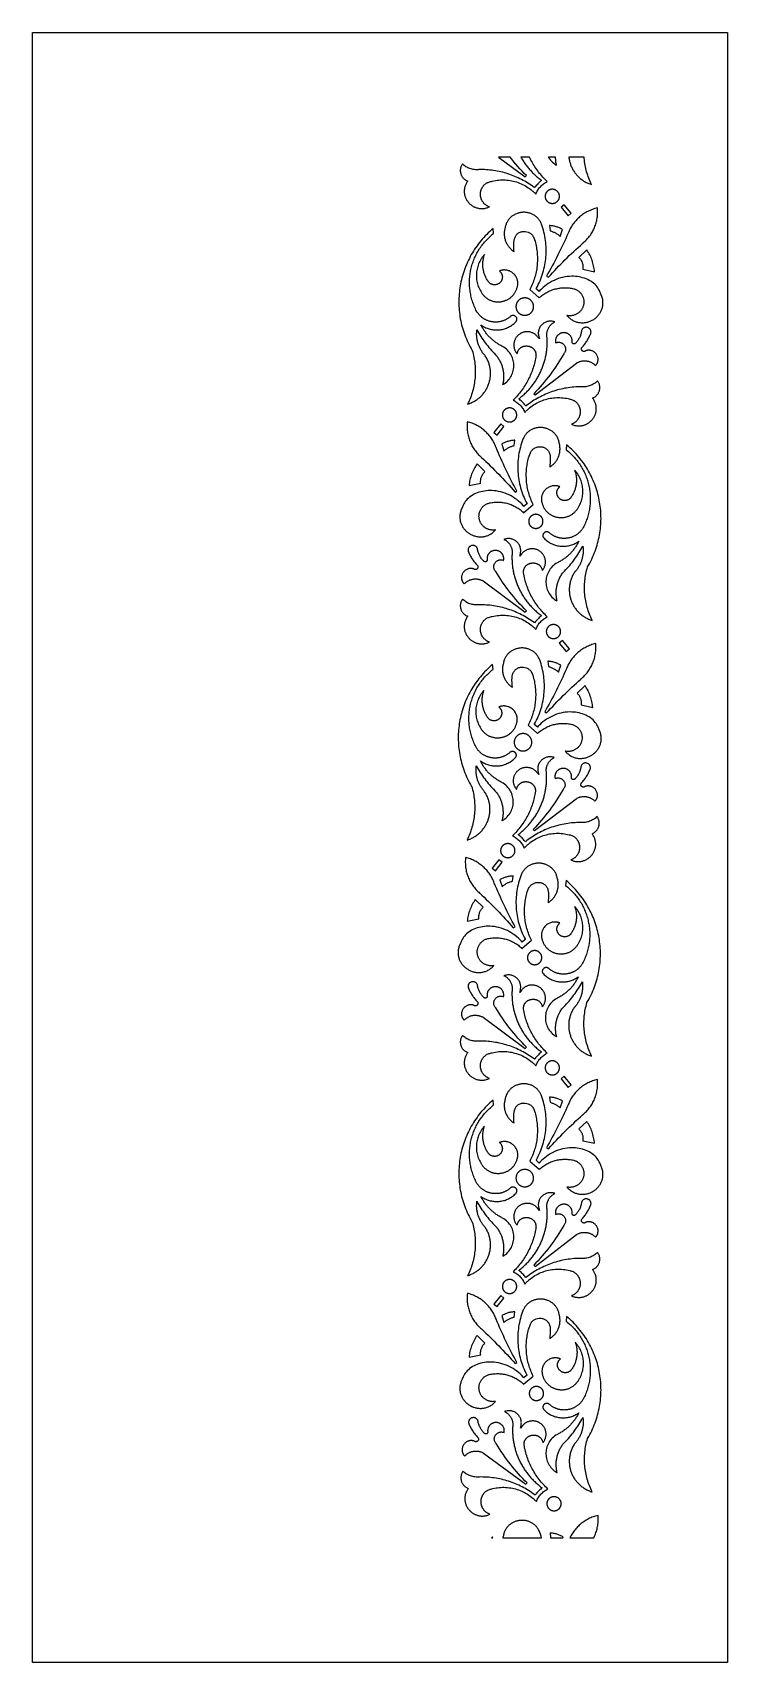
# Model space of a CAD drawing. Extents: x -978 to -643, y -359 to 426.
import ezdxf

# ---------------------------------------------------------------- set-up
doc = ezdxf.new("R2010")
doc.units = 0
doc.layers.add('LAYER_1', color=18, linetype='CONTINUOUS')

msp = doc.modelspace()

# ---------------------------------------------------------------- linework, layer by layer
at = {"layer": 'LAYER_1'}
for points in [[(-643.34, -359.15), (-978.34, -359.15), (-978.34, 425.85), (-643.34, 425.85)], [(-742.65, 365.43), (-742.39, 364.98), (-742.12, 364.54), (-741.84, 364.1), (-741.56, 363.66), (-741.27, 363.23), (-740.97, 362.8), (-740.67, 362.37), (-740.36, 361.95), (-740.04, 361.53), (-739.72, 361.12), (-739.39, 360.71), (-739.05, 360.31), (-738.71, 359.91), (-738.36, 359.52), (-738, 359.13), (-737.64, 358.75), (-737.27, 358.37), (-736.89, 357.99), (-736.51, 357.62), (-736.13, 357.26), (-735.73, 356.9), (-735.33, 356.55), (-734.93, 356.2), (-734.52, 355.86), (-734.1, 355.53), (-733.67, 355.2), (-733.24, 354.87), (-732.94, 354.65), (-733.23, 354.4), (-733.63, 354.06), (-734.03, 353.71), (-734.41, 353.34), (-734.77, 352.97), (-735.13, 352.58), (-735.47, 352.18), (-735.8, 351.77), (-736.12, 351.35), (-736.3, 351.1), (-736.55, 351.29), (-737.27, 351.82), (-738, 352.34), (-738.74, 352.84), (-739.49, 353.32), (-740.25, 353.79), (-741.02, 354.24), (-741.79, 354.68), (-742.58, 355.09), (-743.37, 355.49), (-744.17, 355.88), (-744.98, 356.24), (-745.8, 356.59), (-746.62, 356.93), (-747.45, 357.24), (-748.28, 357.54), (-749.13, 357.82), (-749.97, 358.08), (-750.83, 358.33), (-751.68, 358.55), (-752.55, 358.76), (-753.42, 358.95), (-754.29, 359.13), (-755.17, 359.28), (-756.05, 359.42), (-756.93, 359.54), (-757.82, 359.64), (-758.71, 359.72), (-759.6, 359.78), (-760.5, 359.83), (-761.39, 359.85), (-762.29, 359.86), (-763.19, 359.85), (-763.47, 359.82), (-763.74, 359.81), (-764.29, 359.8), (-764.83, 359.82), (-765.37, 359.87), (-765.9, 359.95), (-766.43, 360.05), (-766.95, 360.19), (-767.46, 360.35), (-767.96, 360.54), (-768.46, 360.75), (-768.93, 361), (-769.4, 361.26), (-769.85, 361.56), (-770.29, 361.88), (-770.71, 362.22), (-770.91, 362.4), (-771.11, 362.59), (-771.29, 362.32), (-771.45, 362.05), (-771.6, 361.78), (-771.72, 361.5), (-771.83, 361.21), (-771.92, 360.93), (-772, 360.64), (-772.06, 360.35), (-772.1, 360.05), (-772.12, 359.76), (-772.13, 359.47), (-772.12, 359.17), (-772.1, 358.88), (-772.06, 358.59), (-772.01, 358.31), (-771.94, 358.03), (-771.85, 357.75), (-771.75, 357.47), (-771.63, 357.2), (-771.5, 356.94), (-771.36, 356.69), (-771.2, 356.44), (-771.03, 356.2), (-770.84, 355.97), (-770.64, 355.74), (-770.43, 355.53), (-770.2, 355.33), (-769.96, 355.14), (-769.71, 354.96), (-769.44, 354.8), (-769.16, 354.65), (-768.87, 354.51), (-768.54, 354.36), (-768.74, 354.07), (-768.96, 353.74), (-769.16, 353.41), (-769.34, 353.07), (-769.5, 352.74), (-769.65, 352.4), (-769.77, 352.06), (-769.89, 351.72), (-769.98, 351.38), (-770.06, 351.04), (-770.13, 350.7), (-770.18, 350.36), (-770.21, 350.03), (-770.23, 349.69), (-770.23, 349.35), (-770.22, 349.02), (-770.2, 348.69), (-770.16, 348.36), (-770.11, 348.04), (-770.04, 347.72), (-769.97, 347.4), (-769.88, 347.09), (-769.77, 346.78), (-769.66, 346.47), (-769.53, 346.17), (-769.4, 345.88), (-769.25, 345.59), (-769.09, 345.3), (-768.92, 345.03), (-768.73, 344.76), (-768.54, 344.49), (-768.34, 344.23), (-768.13, 343.99), (-767.91, 343.74), (-767.68, 343.51), (-767.45, 343.29), (-767.2, 343.07), (-766.95, 342.86), (-766.69, 342.67), (-766.42, 342.48), (-766.14, 342.3), (-765.86, 342.13), (-765.57, 341.98), (-765.27, 341.83), (-764.97, 341.7), (-764.66, 341.58), (-764.35, 341.47), (-764.03, 341.37), (-763.71, 341.28), (-763.38, 341.21), (-763.05, 341.15), (-762.71, 341.11), (-762.37, 341.08), (-762.02, 341.06), (-761.68, 341.06), (-761.33, 341.07), (-760.97, 341.1), (-760.62, 341.14), (-760.26, 341.2), (-759.9, 341.28), (-759.54, 341.37), (-759.18, 341.48), (-758.82, 341.6), (-758.45, 341.75), (-758.09, 341.91), (-758.33, 342), (-758.57, 342.1), (-758.79, 342.2), (-759.02, 342.32), (-759.23, 342.44), (-759.44, 342.56), (-759.64, 342.69), (-759.84, 342.83), (-760.02, 342.97), (-760.2, 343.12), (-760.38, 343.28), (-760.55, 343.44), (-760.71, 343.6), (-760.86, 343.77), (-761, 343.95), (-761.14, 344.12), (-761.28, 344.31), (-761.4, 344.49), (-761.52, 344.68), (-761.63, 344.88), (-761.73, 345.07), (-761.83, 345.27), (-761.92, 345.48), (-762, 345.68), (-762.07, 345.89), (-762.14, 346.1), (-762.25, 346.53), (-762.34, 346.96), (-762.39, 347.39), (-762.42, 347.83), (-762.41, 348.27), (-762.38, 348.71), (-762.35, 348.93), (-762.32, 349.15), (-762.27, 349.36), (-762.22, 349.58), (-762.16, 349.79), (-762.1, 350), (-762.02, 350.21), (-761.94, 350.42), (-761.85, 350.63), (-761.76, 350.83), (-761.65, 351.03), (-761.54, 351.23), (-761.42, 351.42), (-761.29, 351.61), (-761.16, 351.8), (-761.02, 351.98), (-760.87, 352.16), (-760.71, 352.33), (-760.54, 352.5), (-760.37, 352.67), (-760.18, 352.83), (-759.99, 352.98), (-759.8, 353.13), (-759.59, 353.28), (-759.38, 353.41), (-759.15, 353.55), (-759.11, 353.57), (-758.72, 353.7), (-758.33, 353.83), (-757.95, 353.96), (-757.56, 354.07), (-757.16, 354.18), (-756.77, 354.28), (-755.98, 354.45), (-755.19, 354.6), (-754.4, 354.72), (-753.61, 354.81), (-752.82, 354.86), (-752.02, 354.89), (-751.23, 354.89), (-750.44, 354.87), (-749.65, 354.81), (-748.87, 354.73), (-748.09, 354.61), (-747.31, 354.47), (-746.55, 354.31), (-745.78, 354.11), (-745.03, 353.89), (-744.28, 353.64), (-743.55, 353.36), (-742.82, 353.06), (-742.1, 352.73), (-741.4, 352.37), (-740.71, 351.99), (-740.03, 351.58), (-739.36, 351.15), (-738.71, 350.69), (-738.07, 350.2), (-737.46, 349.69), (-737.15, 349.43), (-736.85, 349.16), (-736.56, 348.88), (-736.27, 348.6), (-735.98, 348.31), (-735.7, 348.01), (-735.51, 348.5), (-735.29, 348.98), (-735.06, 349.45), (-734.79, 349.91), (-734.51, 350.35), (-734.21, 350.77), (-733.88, 351.18), (-733.54, 351.58), (-733.18, 351.95), (-732.8, 352.31), (-732.4, 352.66), (-731.99, 352.98), (-731.56, 353.28), (-731.11, 353.57), (-730.65, 353.83), (-730.17, 354.07), (-730.74, 354.61), (-731.29, 355.15), (-731.83, 355.71), (-732.36, 356.27), (-732.88, 356.85), (-733.38, 357.43), (-733.87, 358.03), (-734.35, 358.63), (-734.82, 359.24), (-735.27, 359.86), (-735.71, 360.49), (-736.13, 361.13), (-736.55, 361.78), (-736.94, 362.43), (-737.33, 363.1), (-737.7, 363.76), (-738.06, 364.44), (-738.4, 365.13), (-738.73, 365.82), (-738.74, 365.85), (-742.89, 365.85)], [(-740.86, 356.39), (-740.22, 356.99), (-741.28, 358.06), (-742.33, 359.15), (-743.36, 360.25), (-744.38, 361.37), (-745.37, 362.5), (-746.35, 363.65), (-747.3, 364.82), (-748.12, 365.85), (-753.69, 365.85)], [(-729.54, 365.61), (-729.14, 365.01), (-728.7, 364.44), (-728.21, 363.9), (-727.68, 363.38), (-727.11, 362.9), (-726.49, 362.45), (-725.82, 362.03), (-725.71, 361.97), (-725.82, 362.42), (-725.91, 362.87), (-725.99, 363.32), (-726.05, 363.77), (-726.1, 364.22), (-726.14, 364.68), (-726.17, 365.13), (-726.19, 365.58), (-726.19, 365.85), (-729.67, 365.85)], [(-719.75, 365.54), (-719.69, 365.11), (-719.62, 364.68), (-719.53, 364.25), (-719.43, 363.83), (-719.33, 363.41), (-719.21, 362.99), (-719.07, 362.58), (-718.93, 362.17), (-718.77, 361.76), (-718.61, 361.36), (-718.43, 360.96), (-718.24, 360.57), (-718.04, 360.18), (-717.83, 359.8), (-717.61, 359.43), (-717.38, 359.06), (-717.13, 358.69), (-716.88, 358.34), (-716.61, 357.99), (-716.34, 357.64), (-716.05, 357.31), (-715.76, 356.98), (-715.45, 356.66), (-715.14, 356.34), (-714.81, 356.04), (-714.48, 355.74), (-714.13, 355.45), (-713.78, 355.18), (-713.41, 354.91), (-713.04, 354.65), (-712.66, 354.4), (-712.26, 354.16), (-711.86, 353.93), (-711.45, 353.71), (-711.03, 353.5), (-710.6, 353.31), (-710.17, 353.12), (-709.72, 352.95), (-709.27, 352.79), (-708.8, 352.64), (-709.17, 353.39), (-709.52, 354.15), (-709.85, 354.92), (-710.16, 355.69), (-710.45, 356.47), (-710.72, 357.25), (-710.97, 358.04), (-711.21, 358.83), (-711.42, 359.63), (-711.62, 360.43), (-711.79, 361.24), (-711.95, 362.04), (-712.09, 362.85), (-712.21, 363.67), (-712.31, 364.48), (-712.39, 365.3), (-712.44, 365.85), (-719.78, 365.85)], [(-727.95, 350.37), (-728.13, 350.36), (-728.3, 350.34), (-728.47, 350.31), (-728.64, 350.27), (-728.8, 350.23), (-728.96, 350.17), (-729.12, 350.11), (-729.27, 350.04), (-729.42, 349.97), (-729.56, 349.89), (-729.7, 349.8), (-729.84, 349.7), (-729.97, 349.6), (-730.09, 349.5), (-730.21, 349.38), (-730.33, 349.27), (-730.44, 349.14), (-730.54, 349.02), (-730.63, 348.88), (-730.72, 348.74), (-730.81, 348.6), (-730.88, 348.46), (-730.95, 348.31), (-731.01, 348.15), (-731.07, 347.99), (-731.11, 347.83), (-731.15, 347.67), (-731.18, 347.5), (-731.2, 347.33), (-731.22, 347.16), (-731.22, 346.99), (-731.22, 346.81), (-731.2, 346.64), (-731.18, 346.47), (-731.15, 346.3), (-731.11, 346.14), (-731.07, 345.98), (-731.01, 345.82), (-730.95, 345.67), (-730.88, 345.52), (-730.81, 345.37), (-730.72, 345.23), (-730.63, 345.09), (-730.54, 344.96), (-730.44, 344.83), (-730.33, 344.71), (-730.21, 344.59), (-730.09, 344.48), (-729.97, 344.37), (-729.84, 344.27), (-729.7, 344.17), (-729.56, 344.09), (-729.42, 344), (-729.27, 343.93), (-729.12, 343.86), (-728.96, 343.8), (-728.8, 343.75), (-728.64, 343.7), (-728.47, 343.66), (-728.3, 343.63), (-728.13, 343.61), (-727.95, 343.6), (-727.78, 343.6), (-727.6, 343.6), (-727.43, 343.61), (-727.25, 343.63), (-727.08, 343.66), (-726.92, 343.7), (-726.75, 343.75), (-726.59, 343.8), (-726.44, 343.86), (-726.28, 343.93), (-726.14, 344), (-725.99, 344.09), (-725.85, 344.17), (-725.72, 344.27), (-725.59, 344.37), (-725.46, 344.48), (-725.34, 344.59), (-725.23, 344.71), (-725.12, 344.83), (-725.02, 344.96), (-724.92, 345.09), (-724.83, 345.23), (-724.75, 345.37), (-724.67, 345.52), (-724.6, 345.67), (-724.54, 345.82), (-724.49, 345.98), (-724.44, 346.14), (-724.4, 346.3), (-724.37, 346.47), (-724.35, 346.64), (-724.34, 346.81), (-724.33, 346.99), (-724.34, 347.16), (-724.35, 347.33), (-724.37, 347.5), (-724.4, 347.67), (-724.44, 347.83), (-724.49, 347.99), (-724.54, 348.15), (-724.6, 348.31), (-724.67, 348.46), (-724.75, 348.6), (-724.83, 348.74), (-724.92, 348.88), (-725.02, 349.02), (-725.12, 349.14), (-725.23, 349.27), (-725.34, 349.38), (-725.46, 349.5), (-725.59, 349.6), (-725.72, 349.7), (-725.85, 349.8), (-725.99, 349.89), (-726.14, 349.97), (-726.28, 350.04), (-726.44, 350.11), (-726.59, 350.17), (-726.75, 350.23), (-726.92, 350.27), (-727.08, 350.31), (-727.25, 350.34), (-727.43, 350.36), (-727.6, 350.37), (-727.78, 350.38)], [(-741.66, 339.31), (-742.01, 339.29), (-742.37, 339.27), (-742.72, 339.23), (-743.07, 339.18), (-743.42, 339.11), (-743.76, 339.04), (-744.11, 338.95), (-744.44, 338.85), (-744.78, 338.73), (-745.11, 338.6), (-745.44, 338.47), (-745.76, 338.31), (-746.07, 338.15), (-746.38, 337.97), (-746.68, 337.78), (-746.98, 337.58), (-747.26, 337.37), (-747.54, 337.15), (-747.81, 336.91), (-748.07, 336.66), (-748.32, 336.4), (-748.57, 336.12), (-748.8, 335.84), (-749.02, 335.54), (-749.23, 335.23), (-749.42, 334.91), (-749.61, 334.58), (-749.78, 334.23), (-749.94, 333.88), (-750.08, 333.51), (-750.21, 333.13), (-750.33, 332.74), (-750.43, 332.34), (-750.52, 331.92), (-750.53, 331.89), (-750.64, 331.48), (-750.73, 331.07), (-750.81, 330.66), (-750.87, 330.25), (-750.91, 329.83), (-750.94, 329.42), (-750.95, 329.01), (-750.94, 328.6), (-750.92, 328.19), (-750.88, 327.79), (-750.82, 327.38), (-750.75, 326.98), (-750.66, 326.59), (-750.55, 326.19), (-750.43, 325.81), (-750.3, 325.42), (-750.15, 325.05), (-749.98, 324.68), (-749.8, 324.31), (-749.6, 323.95), (-749.39, 323.6), (-749.17, 323.26), (-748.93, 322.93), (-748.68, 322.6), (-748.41, 322.29), (-748.13, 321.98), (-747.84, 321.69), (-747.54, 321.4), (-747.22, 321.13), (-746.88, 320.86), (-746.54, 320.61), (-746.18, 320.37), (-746.25, 321.23), (-746.34, 322.67), (-746.36, 323.78), (-746.3, 324.91), (-746.2, 325.71), (-746.03, 326.51), (-745.9, 326.91), (-745.75, 327.29), (-745.57, 327.67), (-745.36, 328.02), (-745.14, 328.33), (-744.9, 328.61), (-744.63, 328.87), (-744.33, 329.12), (-744.02, 329.33), (-743.69, 329.53), (-743.34, 329.69), (-742.98, 329.83), (-742.63, 329.92), (-742.28, 329.99), (-741.92, 330.04), (-741.55, 330.06), (-740.82, 330.02), (-740.1, 329.9), (-739.41, 329.69), (-738.76, 329.39), (-738.45, 329.21), (-738.16, 329.01), (-737.89, 328.79), (-737.64, 328.55), (-737.35, 328.21), (-737.09, 327.84), (-736.88, 327.45), (-736.69, 327.04), (-736.37, 326.21), (-736.11, 325.35), (-736.1, 325.35), (-735.91, 324.61), (-735.73, 323.88), (-735.57, 323.15), (-735.43, 322.41), (-735.31, 321.67), (-735.2, 320.93), (-735.12, 320.19), (-735.04, 319.44), (-734.99, 318.7), (-734.96, 317.95), (-734.94, 317.21), (-734.94, 316.47), (-734.96, 315.72), (-734.99, 314.98), (-735.04, 314.24), (-735.11, 313.5), (-735.2, 312.76), (-735.3, 312.03), (-735.42, 311.29), (-735.56, 310.56), (-735.72, 309.83), (-735.89, 309.11), (-736.08, 308.39), (-736.29, 307.67), (-736.51, 306.96), (-736.76, 306.25), (-737.01, 305.55), (-737.29, 304.85), (-737.58, 304.15), (-737.89, 303.47), (-738.22, 302.78), (-738.56, 302.11), (-734.05, 298.14), (-733.63, 298.52), (-733.2, 298.88), (-732.76, 299.23), (-732.31, 299.56), (-731.85, 299.88), (-731.38, 300.18), (-730.9, 300.47), (-730.42, 300.74), (-729.93, 301), (-729.43, 301.24), (-728.93, 301.47), (-728.41, 301.68), (-727.9, 301.88), (-727.38, 302.06), (-726.85, 302.23), (-726.32, 302.37), (-725.78, 302.51), (-725.24, 302.62), (-724.69, 302.72), (-724.15, 302.81), (-723.6, 302.88), (-723.04, 302.93), (-722.49, 302.96), (-721.93, 302.98), (-721.37, 302.98), (-720.82, 302.96), (-720.26, 302.93), (-719.7, 302.88), (-719.14, 302.81), (-718.58, 302.73), (-718.02, 302.63), (-717.47, 302.51), (-717.45, 302.5), (-717.11, 302.4), (-716.78, 302.28), (-716.46, 302.14), (-716.15, 301.99), (-715.85, 301.82), (-715.56, 301.65), (-715.29, 301.45), (-715.02, 301.25), (-714.77, 301.03), (-714.52, 300.81), (-714.3, 300.57), (-714.08, 300.32), (-713.87, 300.06), (-713.68, 299.79), (-713.51, 299.52), (-713.34, 299.23), (-713.2, 298.94), (-713.06, 298.64), (-712.94, 298.34), (-712.84, 298.03), (-712.75, 297.71), (-712.68, 297.39), (-712.62, 297.07), (-712.58, 296.74), (-712.55, 296.41), (-712.55, 296.08), (-712.56, 295.74), (-712.58, 295.4), (-712.63, 295.07), (-712.69, 294.73), (-712.77, 294.39), (-712.87, 294.05), (-712.98, 293.75), (-713.1, 293.46), (-713.23, 293.18), (-713.38, 292.9), (-713.53, 292.63), (-713.7, 292.38), (-713.88, 292.13), (-714.07, 291.89), (-714.27, 291.66), (-714.48, 291.44), (-714.7, 291.23), (-714.93, 291.03), (-715.16, 290.84), (-715.41, 290.66), (-715.66, 290.49), (-715.92, 290.34), (-716.19, 290.19), (-716.46, 290.06), (-716.74, 289.94), (-717.02, 289.83), (-717.31, 289.73), (-717.6, 289.65), (-717.9, 289.58), (-718.21, 289.52), (-718.51, 289.48), (-718.82, 289.45), (-719.13, 289.44), (-719.44, 289.44), (-719.76, 289.45), (-720.08, 289.48), (-720.39, 289.52), (-720.71, 289.58), (-720.38, 289.21), (-720.05, 288.87), (-719.7, 288.54), (-719.35, 288.24), (-718.99, 287.96), (-718.62, 287.7), (-718.25, 287.46), (-717.87, 287.24), (-717.49, 287.04), (-717.1, 286.86), (-716.71, 286.7), (-716.32, 286.56), (-715.92, 286.44), (-715.52, 286.34), (-715.12, 286.25), (-714.71, 286.19), (-714.31, 286.14), (-713.9, 286.1), (-713.5, 286.09), (-713.1, 286.09), (-712.69, 286.11), (-712.29, 286.14), (-711.89, 286.2), (-711.5, 286.26), (-711.1, 286.34), (-710.71, 286.44), (-710.33, 286.55), (-709.95, 286.68), (-709.58, 286.82), (-709.21, 286.98), (-708.84, 287.15), (-708.49, 287.33), (-708.14, 287.53), (-707.8, 287.74), (-707.47, 287.96), (-707.14, 288.19), (-706.83, 288.44), (-706.53, 288.7), (-706.23, 288.97), (-705.95, 289.25), (-705.68, 289.54), (-705.42, 289.85), (-705.18, 290.16), (-704.94, 290.48), (-704.72, 290.82), (-704.52, 291.16), (-704.33, 291.51), (-704.15, 291.88), (-703.99, 292.25), (-703.85, 292.63), (-703.72, 293.01), (-703.61, 293.41), (-703.52, 293.81), (-703.45, 294.22), (-703.39, 294.64), (-703.35, 295.07), (-703.34, 295.5), (-703.34, 295.93), (-703.37, 296.38), (-703.41, 296.83), (-703.48, 297.28), (-703.57, 297.74), (-703.69, 298.21), (-703.82, 298.68), (-704.33, 299.93), (-704.87, 301.17), (-705.16, 301.76), (-705.48, 302.34), (-705.82, 302.89), (-706.19, 303.41), (-706.7, 304.03), (-707.26, 304.61), (-707.86, 305.15), (-708.52, 305.65), (-709.21, 306.1), (-709.94, 306.52), (-710.7, 306.9), (-711.5, 307.24), (-712.32, 307.53), (-713.16, 307.79), (-714.01, 308.01), (-714.89, 308.18), (-715.77, 308.32), (-716.66, 308.41), (-717.55, 308.46), (-718.43, 308.48), (-719.54, 308.43), (-720.64, 308.33), (-721.73, 308.17), (-722.8, 307.95), (-723.85, 307.67), (-724.89, 307.34), (-725.9, 306.96), (-726.89, 306.52), (-727.86, 306.05), (-728.8, 305.52), (-729.71, 304.96), (-730.58, 304.35), (-731.43, 303.7), (-732.24, 303.02), (-733.02, 302.31), (-733.75, 301.56), (-734.12, 301.16), (-735.4, 302.33), (-735.57, 302.49), (-735.46, 302.69), (-734.98, 303.58), (-734.52, 304.48), (-734.09, 305.39), (-733.68, 306.31), (-733.3, 307.24), (-732.95, 308.18), (-732.62, 309.12), (-732.32, 310.07), (-732.04, 311.03), (-731.79, 311.99), (-731.57, 312.95), (-731.37, 313.93), (-731.2, 314.9), (-731.06, 315.88), (-730.94, 316.86), (-730.85, 317.85), (-730.78, 318.83), (-730.74, 319.82), (-730.73, 320.81), (-730.74, 321.8), (-730.78, 322.79), (-730.85, 323.78), (-730.94, 324.77), (-731.06, 325.76), (-731.21, 326.74), (-731.38, 327.72), (-731.58, 328.7), (-731.8, 329.68), (-732.06, 330.65), (-732.34, 331.61), (-732.64, 332.57), (-732.98, 333.53), (-733.14, 333.92), (-733.32, 334.3), (-733.5, 334.66), (-733.7, 335.01), (-733.92, 335.34), (-734.14, 335.67), (-734.37, 335.97), (-734.62, 336.27), (-734.87, 336.55), (-735.13, 336.81), (-735.4, 337.06), (-735.69, 337.3), (-735.97, 337.53), (-736.27, 337.74), (-736.57, 337.94), (-736.88, 338.12), (-737.2, 338.29), (-737.52, 338.45), (-737.85, 338.59), (-738.18, 338.72), (-738.52, 338.84), (-738.86, 338.95), (-739.2, 339.04), (-739.55, 339.11), (-739.89, 339.18), (-740.25, 339.23), (-740.6, 339.27), (-740.95, 339.29), (-741.31, 339.31)], [(-706.61, 341.25), (-707.21, 341.08), (-707.79, 340.9), (-708.37, 340.69), (-708.94, 340.48), (-709.5, 340.24), (-710.06, 339.99), (-710.6, 339.73), (-711.14, 339.44), (-711.66, 339.15), (-712.17, 338.84), (-712.68, 338.51), (-713.17, 338.17), (-713.66, 337.81), (-714.13, 337.44), (-714.59, 337.06), (-715.04, 336.66), (-715.47, 336.25), (-715.89, 335.83), (-716.3, 335.39), (-716.7, 334.94), (-717.09, 334.48), (-717.46, 334.01), (-717.81, 333.53), (-718.15, 333.03), (-718.48, 332.53), (-718.79, 332.01), (-719.08, 331.48), (-719.36, 330.94), (-719.63, 330.4), (-719.88, 329.84), (-720.11, 329.27), (-720.11, 329.27), (-720.12, 329.25), (-720.12, 329.24), (-720.71, 327.91), (-721.3, 326.59), (-721.91, 325.27), (-722.52, 323.95), (-723.15, 322.64), (-723.78, 321.33), (-724.42, 320.03), (-725.07, 318.73), (-725.73, 317.43), (-726.4, 316.14), (-727.08, 314.85), (-727.76, 313.57), (-728.46, 312.29), (-729.16, 311.02), (-729.87, 309.75), (-730.6, 308.49), (-729.68, 307.98), (-728.7, 309.05), (-727.72, 310.12), (-726.72, 311.18), (-725.72, 312.23), (-724.71, 313.28), (-723.7, 314.32), (-722.68, 315.35), (-721.65, 316.37), (-720.61, 317.39), (-719.57, 318.41), (-718.52, 319.41), (-717.46, 320.41), (-716.4, 321.4), (-715.33, 322.39), (-714.25, 323.37), (-713.16, 324.34), (-713.16, 324.34), (-713.14, 324.36), (-713.14, 324.36), (-712.67, 324.76), (-712.21, 325.17), (-711.77, 325.59), (-711.34, 326.02), (-710.93, 326.47), (-710.53, 326.92), (-710.15, 327.39), (-709.78, 327.87), (-709.43, 328.35), (-709.1, 328.85), (-708.78, 329.35), (-708.47, 329.87), (-708.19, 330.39), (-707.92, 330.92), (-707.66, 331.46), (-707.42, 332), (-707.2, 332.56), (-707, 333.12), (-706.81, 333.68), (-706.64, 334.25), (-706.49, 334.83), (-706.35, 335.41), (-706.24, 335.99), (-706.14, 336.58), (-706.06, 337.17), (-705.99, 337.77), (-705.95, 338.37), (-705.92, 338.97), (-705.92, 339.57), (-705.93, 340.18), (-705.96, 340.79), (-706.01, 341.39)], [(-723.57, 341.69), (-720.19, 337.61), (-718.66, 338.84), (-722.03, 342.92)], [(-757.08, 330.81), (-757.87, 330.1), (-758.63, 329.38), (-759.38, 328.65), (-760.11, 327.9), (-760.82, 327.14), (-761.51, 326.36), (-762.18, 325.58), (-762.82, 324.78), (-763.45, 323.97), (-764.06, 323.15), (-764.65, 322.32), (-765.22, 321.47), (-765.77, 320.62), (-766.3, 319.76), (-766.81, 318.89), (-767.3, 318), (-767.77, 317.11), (-768.22, 316.22), (-768.65, 315.31), (-769.05, 314.39), (-769.44, 313.47), (-769.81, 312.54), (-770.15, 311.61), (-770.48, 310.66), (-770.78, 309.71), (-771.07, 308.76), (-771.33, 307.8), (-771.57, 306.84), (-771.79, 305.87), (-771.99, 304.89), (-772.17, 303.92), (-772.33, 302.94), (-772.47, 301.95), (-772.58, 300.96), (-772.67, 299.98), (-772.75, 298.98), (-772.8, 297.99), (-772.83, 297), (-772.83, 296), (-772.82, 295.01), (-772.78, 294.01), (-772.73, 293.01), (-772.65, 292.02), (-772.54, 291.02), (-772.42, 290.03), (-772.27, 289.03), (-772.11, 288.04), (-771.92, 287.05), (-771.7, 286.07), (-771.47, 285.09), (-771.21, 284.1), (-770.93, 283.13), (-770.63, 282.16), (-770.31, 281.19), (-769.96, 280.22), (-769.59, 279.27), (-769.2, 278.31), (-768.78, 277.36), (-768.35, 276.42), (-767.89, 275.49), (-767.4, 274.56), (-766.89, 273.64), (-766.36, 272.72), (-766.34, 272.66), (-766.11, 271.85), (-765.9, 271.05), (-765.71, 270.24), (-765.54, 269.42), (-765.39, 268.61), (-765.26, 267.79), (-765.15, 266.97), (-765.05, 266.15), (-764.98, 265.33), (-764.93, 264.5), (-764.89, 263.68), (-764.88, 262.86), (-764.88, 262.04), (-764.91, 261.22), (-764.95, 260.39), (-765.01, 259.58), (-765.1, 258.76), (-765.2, 257.94), (-765.32, 257.13), (-765.46, 256.32), (-765.62, 255.51), (-765.79, 254.7), (-765.99, 253.9), (-766.2, 253.11), (-766.44, 252.31), (-766.69, 251.53), (-766.96, 250.74), (-767.25, 249.96), (-767.56, 249.19), (-767.89, 248.43), (-768.24, 247.67), (-768.61, 246.91), (-768.14, 247.06), (-767.69, 247.22), (-767.24, 247.4), (-766.81, 247.58), (-766.38, 247.78), (-765.96, 247.98), (-765.55, 248.2), (-765.15, 248.43), (-764.76, 248.67), (-764.37, 248.92), (-764, 249.18), (-763.63, 249.45), (-763.28, 249.73), (-762.93, 250.01), (-762.6, 250.31), (-762.27, 250.62), (-761.96, 250.93), (-761.65, 251.25), (-761.36, 251.58), (-761.07, 251.92), (-760.8, 252.26), (-760.53, 252.61), (-760.28, 252.97), (-760.04, 253.33), (-759.8, 253.7), (-759.58, 254.08), (-759.37, 254.46), (-759.17, 254.84), (-758.98, 255.24), (-758.8, 255.63), (-758.64, 256.03), (-758.48, 256.44), (-758.34, 256.85), (-758.21, 257.26), (-758.09, 257.68), (-757.98, 258.1), (-757.88, 258.52), (-757.8, 258.95), (-757.72, 259.38), (-757.66, 259.81), (-757.61, 260.24), (-757.58, 260.68), (-757.55, 261.11), (-757.54, 261.55), (-757.54, 261.99), (-757.56, 262.43), (-757.58, 262.87), (-757.62, 263.31), (-757.68, 263.74), (-757.74, 264.18), (-757.82, 264.62), (-757.91, 265.06), (-758.02, 265.49), (-758.14, 265.93), (-758.27, 266.36), (-758.42, 266.79), (-758.58, 267.22), (-758.75, 267.65), (-758.94, 268.07), (-759.15, 268.49), (-759.36, 268.91), (-759.59, 269.32), (-759.84, 269.73), (-760.1, 270.14), (-760.37, 270.43), (-760.63, 270.74), (-760.88, 271.05), (-761.13, 271.36), (-761.37, 271.68), (-761.59, 272.01), (-761.81, 272.34), (-762.02, 272.68), (-762.22, 273.02), (-762.41, 273.36), (-762.6, 273.71), (-762.77, 274.06), (-762.93, 274.42), (-763.09, 274.78), (-763.23, 275.15), (-763.37, 275.52), (-763.5, 275.89), (-763.61, 276.26), (-763.72, 276.64), (-763.82, 277.02), (-763.91, 277.41), (-763.98, 277.79), (-764.05, 278.18), (-764.11, 278.57), (-764.16, 278.96), (-764.2, 279.35), (-764.22, 279.75), (-764.24, 280.14), (-764.25, 280.54), (-764.25, 280.94), (-764.23, 281.34), (-764.21, 281.73), (-764.14, 282.73), (-763.64, 281.86), (-763.17, 281.05), (-762.69, 280.25), (-762.19, 279.46), (-761.68, 278.67), (-761.16, 277.9), (-760.62, 277.13), (-760.07, 276.38), (-759.51, 275.63), (-758.93, 274.9), (-758.34, 274.17), (-757.73, 273.46), (-757.12, 272.75), (-756.49, 272.06), (-755.85, 271.37), (-755.19, 270.7), (-754.53, 270.04), (-754.5, 270), (-754.23, 269.63), (-753.97, 269.25), (-753.72, 268.86), (-753.48, 268.47), (-753.26, 268.07), (-753.04, 267.67), (-752.84, 267.27), (-752.65, 266.85), (-752.47, 266.44), (-752.3, 266.02), (-752.15, 265.6), (-752, 265.17), (-751.87, 264.74), (-751.75, 264.31), (-751.65, 263.87), (-751.55, 263.43), (-751.47, 262.99), (-751.4, 262.54), (-751.34, 262.1), (-751.29, 261.65), (-751.25, 261.2), (-751.23, 260.75), (-751.22, 260.3), (-751.22, 259.85), (-751.24, 259.4), (-751.27, 258.95), (-751.31, 258.5), (-751.36, 258.05), (-751.42, 257.59), (-751.5, 257.14), (-751.59, 256.7), (-751.7, 256.25), (-751.59, 256.3), (-750.93, 256.72), (-750.3, 257.17), (-749.73, 257.66), (-749.2, 258.17), (-748.71, 258.72), (-748.27, 259.29), (-747.87, 259.88), (-747.52, 260.5), (-747.21, 261.13), (-746.95, 261.78), (-746.73, 262.44), (-746.56, 263.12), (-746.43, 263.8), (-746.35, 264.49), (-746.31, 265.18), (-746.32, 265.88), (-746.37, 266.57), (-746.46, 267.26), (-746.6, 267.94), (-746.79, 268.61), (-747.02, 269.27), (-747.29, 269.91), (-747.61, 270.54), (-747.98, 271.15), (-748.39, 271.74), (-748.84, 272.31), (-749.34, 272.84), (-749.89, 273.35), (-750.48, 273.83), (-751.11, 274.27), (-751.79, 274.68), (-752.18, 274.87), (-752.57, 275.07), (-752.95, 275.28), (-753.33, 275.5), (-753.7, 275.72), (-754.07, 275.95), (-754.43, 276.19), (-754.79, 276.43), (-755.14, 276.68), (-755.49, 276.94), (-755.83, 277.2), (-756.17, 277.47), (-756.5, 277.75), (-756.83, 278.03), (-757.15, 278.32), (-757.46, 278.61), (-757.77, 278.91), (-758.07, 279.22), (-758.37, 279.53), (-758.66, 279.85), (-758.94, 280.17), (-759.22, 280.5), (-759.49, 280.83), (-759.76, 281.17), (-760.02, 281.52), (-760.27, 281.87), (-760.51, 282.22), (-760.75, 282.58), (-760.98, 282.94), (-761.21, 283.31), (-761.43, 283.69), (-761.64, 284.07), (-762.16, 285.03), (-761.21, 284.46), (-760.73, 284.18), (-760.24, 283.93), (-759.74, 283.7), (-759.23, 283.49), (-758.72, 283.3), (-758.21, 283.14), (-757.69, 283), (-757.16, 282.88), (-756.64, 282.79), (-756.11, 282.71), (-755.58, 282.66), (-755.05, 282.63), (-754.52, 282.62), (-753.99, 282.64), (-753.46, 282.67), (-752.93, 282.73), (-752.41, 282.81), (-751.89, 282.91), (-751.37, 283.03), (-750.86, 283.17), (-750.36, 283.34), (-749.86, 283.52), (-749.37, 283.73), (-748.88, 283.96), (-748.41, 284.21), (-747.94, 284.47), (-747.49, 284.76), (-747.05, 285.07), (-746.61, 285.4), (-746.19, 285.75), (-745.79, 286.12), (-745.39, 286.52), (-745.38, 286.53), (-745.25, 286.66), (-745.14, 286.8), (-745.04, 286.94), (-744.96, 287.1), (-744.9, 287.25), (-744.85, 287.42), (-744.83, 287.58), (-744.81, 287.75), (-744.82, 287.92), (-744.84, 288.08), (-744.88, 288.25), (-744.93, 288.41), (-745.01, 288.57), (-745.1, 288.72), (-745.2, 288.86), (-745.33, 288.99), (-745.34, 289), (-745.48, 289.14), (-745.63, 289.26), (-745.79, 289.36), (-745.95, 289.44), (-746.13, 289.51), (-746.31, 289.56), (-746.49, 289.59), (-746.67, 289.6), (-746.85, 289.6), (-747.04, 289.57), (-747.22, 289.53), (-747.39, 289.48), (-747.56, 289.4), (-747.73, 289.31), (-747.88, 289.19), (-748.03, 289.06), (-748.04, 289.05), (-748.28, 288.85), (-748.52, 288.65), (-748.76, 288.47), (-749.01, 288.29), (-749.26, 288.12), (-749.52, 287.96), (-749.78, 287.81), (-750.04, 287.66), (-750.3, 287.52), (-750.57, 287.4), (-750.84, 287.27), (-751.11, 287.16), (-751.38, 287.06), (-751.66, 286.96), (-751.93, 286.87), (-752.21, 286.79), (-752.49, 286.72), (-752.77, 286.65), (-753.06, 286.59), (-753.34, 286.54), (-753.63, 286.5), (-753.91, 286.46), (-754.2, 286.44), (-754.48, 286.42), (-754.77, 286.41), (-755.05, 286.4), (-755.34, 286.4), (-755.63, 286.42), (-755.91, 286.43), (-756.2, 286.46), (-756.48, 286.49), (-756.76, 286.53), (-757.04, 286.58), (-757.32, 286.64), (-757.6, 286.7), (-757.88, 286.77), (-758.15, 286.85), (-758.42, 286.93), (-758.7, 287.03), (-758.96, 287.13), (-759.23, 287.23), (-759.49, 287.35), (-759.75, 287.47), (-760.01, 287.6), (-760.26, 287.73), (-760.51, 287.87), (-760.76, 288.02), (-761, 288.18), (-761.24, 288.34), (-761.48, 288.51), (-761.71, 288.69), (-761.93, 288.87), (-762.15, 289.06), (-762.37, 289.26), (-762.58, 289.47), (-762.79, 289.68), (-762.99, 289.9), (-763.19, 290.12), (-763.38, 290.35), (-763.56, 290.59), (-763.74, 290.84), (-763.92, 291.09), (-764.08, 291.35), (-764.24, 291.61), (-764.25, 291.62), (-764.56, 292.23), (-764.85, 292.83), (-765.13, 293.44), (-765.4, 294.06), (-765.65, 294.68), (-765.88, 295.3), (-766.1, 295.92), (-766.31, 296.55), (-766.5, 297.18), (-766.68, 297.81), (-766.84, 298.44), (-766.99, 299.08), (-767.12, 299.71), (-767.24, 300.35), (-767.35, 300.99), (-767.44, 301.63), (-767.51, 302.27), (-767.58, 302.91), (-767.63, 303.55), (-767.66, 304.2), (-767.68, 304.84), (-767.69, 305.48), (-767.68, 306.12), (-767.66, 306.76), (-767.63, 307.4), (-767.58, 308.04), (-767.52, 308.67), (-767.44, 309.31), (-767.35, 309.94), (-767.25, 310.57), (-767.13, 311.2), (-767, 311.82), (-766.86, 312.44), (-766.7, 313.06), (-766.53, 313.68), (-766.35, 314.29), (-766.15, 314.9), (-765.95, 315.5), (-765.72, 316.1), (-765.49, 316.7), (-765.24, 317.29), (-764.98, 317.88), (-764.7, 318.46), (-764.42, 319.04), (-764.12, 319.61), (-763.8, 320.17), (-763.48, 320.73), (-763.14, 321.29), (-762.79, 321.83), (-762.43, 322.37), (-762.05, 322.91), (-761.66, 323.43), (-761.26, 323.95), (-760.85, 324.46), (-760.43, 324.97), (-759.99, 325.46), (-759.54, 325.95), (-759.08, 326.43), (-758.6, 326.9), (-758.12, 327.36), (-757.62, 327.81), (-757.11, 328.26), (-756.59, 328.69), (-756.05, 329.12), (-756.28, 331.5)], [(-728.82, 330.39), (-728.48, 330.29), (-728.14, 330.18), (-727.81, 330.06), (-727.48, 329.93), (-727.15, 329.8), (-726.83, 329.65), (-726.52, 329.49), (-726.2, 329.33), (-725.9, 329.16), (-725.6, 328.97), (-725.3, 328.78), (-725.01, 328.58), (-724.72, 328.38), (-724.44, 328.16), (-724.17, 327.94), (-723.91, 327.7), (-722.79, 330.99), (-723.16, 331.2), (-723.53, 331.4), (-723.9, 331.58), (-724.29, 331.75), (-724.67, 331.92), (-725.06, 332.07), (-725.46, 332.21), (-725.85, 332.33), (-726.26, 332.45), (-726.66, 332.55), (-727.07, 332.64), (-727.48, 332.72), (-727.9, 332.79), (-728.31, 332.84), (-728.73, 332.89), (-729.15, 332.92)], [(-760.68, 318.71), (-760.9, 318.45), (-761.12, 318.19), (-761.33, 317.92), (-761.53, 317.64), (-761.73, 317.37), (-761.91, 317.09), (-762.1, 316.81), (-762.44, 316.23), (-762.75, 315.65), (-763.04, 315.05), (-763.3, 314.44), (-763.53, 313.83), (-763.74, 313.21), (-763.91, 312.58), (-764.06, 311.95), (-764.18, 311.31), (-764.27, 310.67), (-764.34, 310.02), (-764.38, 309.38), (-764.38, 308.73), (-764.37, 308.08), (-764.32, 307.44), (-764.24, 306.79), (-764.14, 306.15), (-764.01, 305.51), (-763.85, 304.88), (-763.66, 304.25), (-763.44, 303.63), (-763.2, 303.01), (-762.93, 302.41), (-762.62, 301.81), (-762.3, 301.23), (-762.12, 300.94), (-761.94, 300.65), (-761.75, 300.37), (-761.55, 300.09), (-761.35, 299.81), (-761.14, 299.54), (-760.9, 299.27), (-760.65, 299), (-760.4, 298.75), (-760.14, 298.52), (-759.88, 298.29), (-759.61, 298.08), (-759.34, 297.87), (-759.06, 297.68), (-758.77, 297.5), (-758.48, 297.34), (-758.19, 297.18), (-757.9, 297.04), (-757.6, 296.9), (-757.29, 296.78), (-756.99, 296.67), (-756.68, 296.57), (-756.37, 296.48), (-756.06, 296.4), (-755.74, 296.33), (-755.43, 296.28), (-755.11, 296.23), (-754.79, 296.2), (-754.48, 296.17), (-754.16, 296.16), (-753.84, 296.15), (-753.52, 296.16), (-753.2, 296.18), (-752.89, 296.2), (-752.57, 296.24), (-752.26, 296.29), (-751.95, 296.35), (-751.64, 296.42), (-751.33, 296.49), (-751.03, 296.58), (-750.73, 296.68), (-750.43, 296.79), (-750.13, 296.9), (-749.84, 297.03), (-749.56, 297.16), (-749.27, 297.31), (-749, 297.46), (-748.72, 297.63), (-748.46, 297.8), (-748.2, 297.98), (-747.94, 298.17), (-747.69, 298.37), (-747.45, 298.58), (-747.21, 298.8), (-746.99, 299.03), (-746.76, 299.26), (-746.55, 299.51), (-746.35, 299.76), (-746.15, 300.02), (-745.96, 300.29), (-745.78, 300.57), (-745.61, 300.86), (-745.45, 301.15), (-745.3, 301.45), (-745.16, 301.76), (-745.03, 302.08), (-744.91, 302.41), (-744.8, 302.74), (-744.7, 303.09), (-744.61, 303.44), (-744.61, 303.45), (-744.55, 303.69), (-744.5, 303.92), (-744.46, 304.16), (-744.43, 304.39), (-744.4, 304.63), (-744.39, 304.86), (-744.38, 305.09), (-744.39, 305.31), (-744.4, 305.54), (-744.42, 305.76), (-744.44, 305.98), (-744.48, 306.2), (-744.52, 306.42), (-744.57, 306.63), (-744.63, 306.85), (-744.69, 307.05), (-744.76, 307.26), (-744.84, 307.46), (-745.02, 307.85), (-745.22, 308.23), (-745.45, 308.6), (-745.7, 308.95), (-745.97, 309.28), (-746.27, 309.59), (-746.58, 309.88), (-746.91, 310.15), (-747.26, 310.4), (-747.63, 310.63), (-748.01, 310.84), (-748.4, 311.02), (-748.81, 311.17), (-749.23, 311.3), (-749.65, 311.4), (-749.87, 311.43), (-750.09, 311.46), (-750.31, 311.49), (-750.54, 311.5), (-750.76, 311.51), (-750.99, 311.51), (-751.22, 311.51), (-751.44, 311.49), (-751.67, 311.47), (-751.91, 311.43), (-752.14, 311.39), (-752.37, 311.34), (-752.6, 311.28), (-752.83, 311.22), (-753.07, 311.14), (-753.3, 311.05), (-753.14, 310.92), (-752.99, 310.78), (-752.84, 310.64), (-752.71, 310.49), (-752.59, 310.33), (-752.47, 310.17), (-752.37, 310), (-752.27, 309.83), (-752.19, 309.66), (-752.11, 309.48), (-752.04, 309.3), (-751.99, 309.12), (-751.94, 308.93), (-751.9, 308.74), (-751.88, 308.55), (-751.86, 308.36), (-751.85, 308.17), (-751.85, 307.98), (-751.87, 307.79), (-751.89, 307.6), (-751.92, 307.41), (-751.96, 307.22), (-752.01, 307.04), (-752.08, 306.85), (-752.15, 306.67), (-752.23, 306.49), (-752.32, 306.32), (-752.43, 306.15), (-752.54, 305.98), (-752.66, 305.82), (-752.8, 305.66), (-752.94, 305.51), (-753.1, 305.36), (-753.27, 305.21), (-753.44, 305.07), (-753.62, 304.95), (-753.8, 304.84), (-753.99, 304.74), (-754.18, 304.65), (-754.37, 304.58), (-754.57, 304.51), (-754.77, 304.46), (-754.97, 304.42), (-755.18, 304.39), (-755.38, 304.37), (-755.59, 304.36), (-755.79, 304.37), (-756, 304.38), (-756.2, 304.41), (-756.4, 304.44), (-756.6, 304.49), (-756.8, 304.55), (-757, 304.62), (-757.19, 304.7), (-757.37, 304.79), (-757.55, 304.89), (-757.73, 305.01), (-757.9, 305.13), (-758.06, 305.26), (-758.22, 305.41), (-758.37, 305.56), (-758.51, 305.73), (-758.64, 305.9), (-758.77, 306.09), (-759, 306.45), (-759.23, 306.81), (-759.44, 307.18), (-759.64, 307.56), (-759.83, 307.94), (-760.01, 308.32), (-760.18, 308.71), (-760.33, 309.1), (-760.48, 309.49), (-760.61, 309.89), (-760.73, 310.29), (-760.83, 310.7), (-760.93, 311.1), (-761.01, 311.51), (-761.09, 311.92), (-761.15, 312.34), (-761.19, 312.75), (-761.23, 313.17), (-761.25, 313.58), (-761.27, 314), (-761.27, 314.42), (-761.25, 314.84), (-761.23, 315.25), (-761.19, 315.67), (-761.14, 316.09), (-761.08, 316.5), (-761.01, 316.92), (-760.92, 317.33), (-760.82, 317.75), (-760.71, 318.16), (-760.59, 318.56), (-760.45, 318.97)], [(-714.98, 317.55), (-714.7, 317.27), (-714.44, 316.98), (-714.2, 316.67), (-713.98, 316.35), (-713.78, 316.01), (-713.61, 315.67), (-713.45, 315.32), (-713.32, 314.96), (-713.2, 314.59), (-713.11, 314.22), (-713.05, 313.84), (-713, 313.45), (-712.98, 313.07), (-712.99, 312.68), (-713.01, 312.29), (-713.07, 311.9), (-707.43, 310.69), (-707.5, 311.39), (-707.6, 312.09), (-707.71, 312.78), (-707.85, 313.47), (-708.01, 314.15), (-708.18, 314.82), (-708.38, 315.5), (-708.61, 316.16), (-708.85, 316.82), (-709.11, 317.47), (-709.4, 318.11), (-709.7, 318.74), (-710.02, 319.36), (-710.37, 319.98), (-710.73, 320.58), (-711.12, 321.17)], [(-741.26, 298.05), (-741.48, 298.03), (-741.69, 298.01), (-741.9, 297.97), (-742.1, 297.92), (-742.31, 297.87), (-742.5, 297.8), (-742.7, 297.73), (-742.88, 297.64), (-743.07, 297.55), (-743.25, 297.45), (-743.42, 297.34), (-743.58, 297.23), (-743.74, 297.1), (-743.9, 296.97), (-744.05, 296.83), (-744.19, 296.69), (-744.32, 296.53), (-744.45, 296.38), (-744.56, 296.21), (-744.67, 296.04), (-744.78, 295.87), (-744.87, 295.69), (-744.96, 295.5), (-745.03, 295.31), (-745.1, 295.12), (-745.16, 294.92), (-745.2, 294.72), (-745.24, 294.51), (-745.27, 294.3), (-745.28, 294.09), (-745.29, 293.88), (-745.28, 293.66), (-745.27, 293.45), (-745.24, 293.24), (-745.2, 293.03), (-745.16, 292.83), (-745.1, 292.63), (-745.03, 292.44), (-744.96, 292.25), (-744.87, 292.06), (-744.78, 291.88), (-744.67, 291.71), (-744.56, 291.54), (-744.45, 291.38), (-744.32, 291.22), (-744.19, 291.07), (-744.05, 290.92), (-743.9, 290.78), (-743.74, 290.65), (-743.58, 290.53), (-743.42, 290.41), (-743.25, 290.3), (-743.07, 290.2), (-742.88, 290.11), (-742.7, 290.03), (-742.5, 289.95), (-742.31, 289.88), (-742.1, 289.83), (-741.9, 289.78), (-741.69, 289.74), (-741.48, 289.72), (-741.26, 289.7), (-741.04, 289.7), (-740.83, 289.7), (-740.61, 289.72), (-740.4, 289.74), (-740.19, 289.78), (-739.98, 289.83), (-739.78, 289.88), (-739.58, 289.95), (-739.39, 290.03), (-739.2, 290.11), (-739.02, 290.2), (-738.84, 290.3), (-738.67, 290.41), (-738.5, 290.53), (-738.34, 290.65), (-738.19, 290.78), (-738.04, 290.92), (-737.9, 291.07), (-737.77, 291.22), (-737.64, 291.38), (-737.52, 291.54), (-737.41, 291.71), (-737.31, 291.88), (-737.22, 292.06), (-737.13, 292.25), (-737.06, 292.44), (-736.99, 292.63), (-736.93, 292.83), (-736.88, 293.03), (-736.85, 293.24), (-736.82, 293.45), (-736.8, 293.66), (-736.8, 293.88), (-736.8, 294.09), (-736.82, 294.3), (-736.85, 294.51), (-736.88, 294.72), (-736.93, 294.92), (-736.99, 295.12), (-737.06, 295.31), (-737.13, 295.5), (-737.22, 295.69), (-737.31, 295.87), (-737.41, 296.04), (-737.52, 296.21), (-737.64, 296.38), (-737.77, 296.53), (-737.9, 296.69), (-738.04, 296.83), (-738.19, 296.97), (-738.34, 297.1), (-738.5, 297.23), (-738.67, 297.34), (-738.84, 297.45), (-739.02, 297.55), (-739.2, 297.64), (-739.39, 297.73), (-739.58, 297.8), (-739.78, 297.87), (-739.98, 297.92), (-740.19, 297.97), (-740.4, 298.01), (-740.61, 298.03), (-740.83, 298.05), (-741.04, 298.06)], [(-729.02, 286.86), (-729.42, 286.82), (-729.81, 286.75), (-730.19, 286.66), (-730.56, 286.54), (-730.93, 286.4), (-731.28, 286.23), (-731.61, 286.05), (-731.94, 285.84), (-732.25, 285.62), (-732.55, 285.37), (-732.82, 285.11), (-733.09, 284.83), (-733.33, 284.53), (-733.55, 284.22), (-733.75, 283.9), (-733.94, 283.56), (-734.1, 283.2), (-734.23, 282.84), (-734.34, 282.47), (-734.43, 282.08), (-734.48, 281.69), (-734.51, 281.29), (-734.52, 280.88), (-734.49, 280.47), (-734.46, 280.26), (-734.43, 280.05), (-734.39, 279.84), (-734.34, 279.62), (-734.01, 278.31), (-734.87, 279.37), (-735.09, 279.63), (-735.33, 279.87), (-735.57, 280.11), (-735.83, 280.32), (-736.1, 280.52), (-736.37, 280.71), (-736.65, 280.88), (-736.94, 281.03), (-737.23, 281.17), (-737.53, 281.3), (-737.84, 281.41), (-738.15, 281.5), (-738.46, 281.58), (-738.78, 281.64), (-739.1, 281.69), (-739.42, 281.72), (-739.74, 281.73), (-740.07, 281.73), (-740.39, 281.72), (-740.71, 281.68), (-741.03, 281.64), (-741.35, 281.57), (-741.66, 281.49), (-741.98, 281.4), (-742.28, 281.28), (-742.59, 281.16), (-742.89, 281.01), (-743.18, 280.85), (-743.46, 280.67), (-743.74, 280.48), (-744.01, 280.27), (-744.27, 280.04), (-744.51, 279.82), (-744.73, 279.59), (-744.93, 279.34), (-745.12, 279.1), (-745.3, 278.84), (-745.46, 278.58), (-745.61, 278.31), (-745.75, 278.04), (-745.87, 277.76), (-745.98, 277.47), (-746.07, 277.19), (-746.15, 276.9), (-746.22, 276.6), (-746.27, 276.31), (-746.3, 276.01), (-746.33, 275.71), (-746.34, 275.41), (-746.33, 275.11), (-746.31, 274.81), (-746.27, 274.52), (-746.23, 274.22), (-746.16, 273.92), (-746.08, 273.63), (-745.99, 273.34), (-745.88, 273.06), (-745.76, 272.77), (-745.63, 272.5), (-745.48, 272.23), (-745.31, 271.96), (-745.13, 271.7), (-744.94, 271.45), (-744.73, 271.2), (-744.68, 271.45), (-744.61, 271.69), (-744.54, 271.93), (-744.46, 272.15), (-744.37, 272.37), (-744.27, 272.57), (-744.16, 272.77), (-744.04, 272.96), (-743.92, 273.14), (-743.79, 273.31), (-743.65, 273.47), (-743.51, 273.62), (-743.36, 273.77), (-743.2, 273.9), (-743.04, 274.03), (-742.87, 274.15), (-742.7, 274.26), (-742.52, 274.36), (-742.34, 274.45), (-742.15, 274.54), (-741.96, 274.61), (-741.77, 274.68), (-741.58, 274.74), (-741.38, 274.79), (-741.18, 274.83), (-740.98, 274.86), (-740.78, 274.89), (-740.58, 274.91), (-740.37, 274.92), (-740.17, 274.92), (-739.97, 274.91), (-739.76, 274.89), (-739.56, 274.87), (-739.36, 274.84), (-739.16, 274.8), (-738.96, 274.75), (-738.77, 274.69), (-738.58, 274.63), (-738.39, 274.56), (-738.2, 274.48), (-738.02, 274.39), (-737.84, 274.3), (-737.66, 274.2), (-737.49, 274.09), (-737.33, 273.97), (-737.17, 273.84), (-737.01, 273.71), (-736.87, 273.57), (-736.72, 273.42), (-736.59, 273.27), (-736.46, 273.1), (-736.34, 272.93), (-736.23, 272.76), (-736.13, 272.57), (-736.03, 272.38), (-735.95, 272.18), (-735.87, 271.97), (-735.8, 271.76), (-735.75, 271.54), (-735.7, 271.31), (-735.66, 271.07), (-735.64, 270.83), (-735.63, 270.58), (-735.62, 270.32), (-735.63, 270.28), (-735.75, 269.52), (-735.88, 268.76), (-736.03, 268.01), (-736.2, 267.25), (-736.38, 266.51), (-736.57, 265.77), (-736.79, 265.03), (-737.01, 264.3), (-737.25, 263.57), (-737.51, 262.85), (-737.78, 262.13), (-738.07, 261.42), (-738.37, 260.72), (-738.68, 260.02), (-739.01, 259.33), (-739.36, 258.65), (-739.71, 257.97), (-740.09, 257.3), (-740.47, 256.64), (-740.87, 255.99), (-741.28, 255.34), (-741.71, 254.7), (-742.15, 254.07), (-742.6, 253.45), (-743.07, 252.84), (-743.55, 252.24), (-744.04, 251.64), (-744.54, 251.06), (-745.06, 250.48), (-745.59, 249.91), (-746.14, 249.36), (-746.69, 248.81), (-746.21, 248.58), (-745.74, 248.33), (-745.29, 248.05), (-744.86, 247.76), (-744.43, 247.44), (-744.03, 247.11), (-743.64, 246.75), (-743.27, 246.38), (-742.92, 246), (-742.59, 245.59), (-742.28, 245.17), (-741.99, 244.74), (-741.72, 244.29), (-741.47, 243.83), (-741.24, 243.35), (-741.04, 242.86), (-740.77, 243.16), (-740.49, 243.46), (-740.2, 243.75), (-739.91, 244.03), (-739.62, 244.3), (-739.32, 244.57), (-739.02, 244.84), (-738.71, 245.1), (-738.09, 245.59), (-737.45, 246.07), (-736.79, 246.51), (-736.12, 246.93), (-735.43, 247.33), (-734.74, 247.7), (-734.03, 248.04), (-733.31, 248.36), (-732.57, 248.65), (-731.83, 248.91), (-731.08, 249.15), (-730.33, 249.36), (-729.56, 249.54), (-728.79, 249.7), (-728.01, 249.83), (-727.23, 249.93), (-726.44, 250), (-725.65, 250.04), (-724.86, 250.06), (-724.07, 250.04), (-723.27, 250), (-722.48, 249.93), (-721.68, 249.82), (-720.89, 249.69), (-720.1, 249.53), (-719.31, 249.34), (-718.92, 249.23), (-718.53, 249.12), (-718.14, 249), (-717.75, 248.87), (-717.71, 248.85), (-717.48, 248.72), (-717.26, 248.59), (-717.05, 248.45), (-716.85, 248.3), (-716.66, 248.15), (-716.47, 247.99), (-716.3, 247.83), (-716.13, 247.67), (-715.97, 247.49), (-715.81, 247.32), (-715.66, 247.14), (-715.52, 246.95), (-715.39, 246.77), (-715.27, 246.58), (-715.15, 246.38), (-715.05, 246.18), (-714.95, 245.98), (-714.85, 245.78), (-714.77, 245.57), (-714.69, 245.36), (-714.62, 245.15), (-714.56, 244.94), (-714.5, 244.73), (-714.45, 244.51), (-714.41, 244.29), (-714.38, 244.07), (-714.34, 243.64), (-714.32, 243.2), (-714.34, 242.76), (-714.39, 242.32), (-714.46, 241.89), (-714.57, 241.46), (-714.63, 241.25), (-714.7, 241.04), (-714.78, 240.83), (-714.86, 240.63), (-714.96, 240.43), (-715.06, 240.23), (-715.16, 240.03), (-715.28, 239.84), (-715.4, 239.65), (-715.53, 239.46), (-715.66, 239.28), (-715.8, 239.11), (-715.95, 238.93), (-716.11, 238.77), (-716.27, 238.6), (-716.45, 238.45), (-716.62, 238.29), (-716.81, 238.15), (-717, 238), (-717.2, 237.87), (-717.41, 237.74), (-717.62, 237.62), (-717.84, 237.5), (-718.06, 237.39), (-718.3, 237.29), (-718.54, 237.19), (-718.17, 237.04), (-717.81, 236.9), (-717.44, 236.78), (-717.08, 236.68), (-716.71, 236.59), (-716.35, 236.53), (-715.99, 236.47), (-715.64, 236.44), (-715.28, 236.42), (-714.93, 236.41), (-714.59, 236.42), (-714.24, 236.44), (-713.9, 236.48), (-713.57, 236.53), (-713.24, 236.6), (-712.91, 236.68), (-712.59, 236.77), (-712.27, 236.87), (-711.96, 236.99), (-711.66, 237.11), (-711.36, 237.25), (-711.06, 237.41), (-710.78, 237.57), (-710.5, 237.74), (-710.22, 237.92), (-709.96, 238.12), (-709.7, 238.32), (-709.45, 238.53), (-709.21, 238.75), (-708.98, 238.98), (-708.76, 239.22), (-708.54, 239.46), (-708.34, 239.72), (-708.14, 239.98), (-707.95, 240.24), (-707.78, 240.52), (-707.61, 240.8), (-707.46, 241.09), (-707.32, 241.38), (-707.18, 241.68), (-707.06, 241.98), (-706.95, 242.28), (-706.86, 242.6), (-706.77, 242.91), (-706.7, 243.23), (-706.64, 243.55), (-706.6, 243.88), (-706.57, 244.21), (-706.55, 244.54), (-706.55, 244.87), (-706.56, 245.2), (-706.58, 245.54), (-706.62, 245.88), (-706.68, 246.21), (-706.75, 246.55), (-706.84, 246.89), (-706.94, 247.23), (-707.06, 247.57), (-707.19, 247.9), (-707.35, 248.24), (-707.52, 248.57), (-707.7, 248.9), (-707.91, 249.23), (-708.13, 249.56), (-708.34, 249.85), (-708.01, 250), (-707.72, 250.14), (-707.45, 250.3), (-707.18, 250.47), (-706.93, 250.65), (-706.7, 250.84), (-706.47, 251.05), (-706.26, 251.27), (-706.07, 251.49), (-705.89, 251.73), (-705.72, 251.97), (-705.56, 252.22), (-705.42, 252.48), (-705.3, 252.75), (-705.19, 253.02), (-705.09, 253.29), (-705.01, 253.57), (-704.95, 253.86), (-704.9, 254.14), (-704.87, 254.43), (-704.85, 254.72), (-704.85, 255.02), (-704.86, 255.31), (-704.89, 255.6), (-704.94, 255.9), (-705, 256.19), (-705.08, 256.47), (-705.18, 256.76), (-705.3, 257.04), (-705.43, 257.32), (-705.58, 257.59), (-705.75, 257.86), (-705.93, 258.12), (-706.13, 257.93), (-706.33, 257.74), (-706.74, 257.39), (-707.17, 257.07), (-707.62, 256.76), (-708.08, 256.49), (-708.55, 256.24), (-709.04, 256.01), (-709.54, 255.81), (-710.04, 255.64), (-710.56, 255.5), (-711.09, 255.38), (-711.62, 255.29), (-712.16, 255.23), (-712.7, 255.2), (-713.25, 255.2), (-713.79, 255.23), (-714.69, 255.22), (-715.59, 255.2), (-716.49, 255.15), (-717.38, 255.09), (-718.27, 255.01), (-719.16, 254.91), (-720.05, 254.79), (-720.93, 254.66), (-721.81, 254.51), (-722.68, 254.33), (-723.55, 254.14), (-724.41, 253.94), (-725.27, 253.71), (-726.13, 253.47), (-726.97, 253.2), (-727.82, 252.93), (-728.65, 252.63), (-729.48, 252.32), (-730.31, 251.98), (-731.12, 251.64), (-731.93, 251.27), (-732.73, 250.89), (-733.52, 250.49), (-734.31, 250.07), (-735.09, 249.64), (-735.85, 249.19), (-736.61, 248.73), (-737.36, 248.25), (-738.1, 247.75), (-738.83, 247.23), (-739.55, 246.7), (-740.26, 246.16), (-740.5, 245.96), (-740.69, 246.21), (-741.02, 246.62), (-741.36, 247.03), (-741.71, 247.42), (-742.07, 247.8), (-742.45, 248.17), (-742.83, 248.53), (-743.23, 248.87), (-743.64, 249.21), (-743.94, 249.44), (-743.64, 249.67), (-743.21, 250), (-742.8, 250.34), (-742.39, 250.69), (-741.98, 251.04), (-741.58, 251.39), (-741.19, 251.75), (-740.8, 252.12), (-740.42, 252.49), (-740.05, 252.86), (-739.68, 253.24), (-739.32, 253.63), (-738.97, 254.02), (-738.62, 254.42), (-738.28, 254.82), (-737.94, 255.22), (-737.61, 255.63), (-737.29, 256.04), (-736.97, 256.46), (-736.67, 256.89), (-736.36, 257.31), (-736.07, 257.74), (-735.78, 258.18), (-735.5, 258.62), (-735.22, 259.06), (-734.95, 259.51), (-734.69, 259.96), (-734.44, 260.41), (-734.19, 260.87), (-733.95, 261.33), (-733.72, 261.8), (-733.49, 262.27), (-733.27, 262.74), (-733.06, 263.21), (-732.86, 263.69), (-732.66, 264.17), (-732.47, 264.65), (-732.29, 265.14), (-732.12, 265.63), (-731.95, 266.12), (-731.79, 266.61), (-731.63, 267.11), (-731.49, 267.61), (-731.35, 268.11), (-731.22, 268.62), (-731.1, 269.12), (-730.99, 269.63), (-730.88, 270.14), (-730.78, 270.65), (-730.69, 271.17), (-730.6, 271.68), (-730.53, 272.2), (-730.46, 272.72), (-730.4, 273.24), (-730.35, 273.76), (-730.31, 274.29), (-730.27, 274.81), (-730.24, 275.34), (-730.22, 275.86), (-730.21, 276.39), (-730.21, 276.92), (-730.21, 277.45), (-730.23, 277.98), (-730.25, 278.51), (-730.28, 279.05), (-730.33, 279.33), (-730.36, 279.61), (-730.39, 279.9), (-730.4, 280.18), (-730.4, 280.46), (-730.39, 280.74), (-730.37, 281.02), (-730.33, 281.29), (-730.29, 281.57), (-730.23, 281.84), (-730.17, 282.11), (-730.09, 282.37), (-730, 282.63), (-729.9, 282.89), (-729.8, 283.14), (-729.68, 283.39), (-729.55, 283.64), (-729.41, 283.87), (-729.27, 284.11), (-729.11, 284.34), (-728.94, 284.56), (-728.77, 284.77), (-728.58, 284.98), (-728.39, 285.18), (-728.19, 285.38), (-727.98, 285.56), (-727.76, 285.74), (-727.53, 285.92), (-727.3, 286.08), (-727.06, 286.23), (-726.81, 286.38), (-726.55, 286.51), (-726.76, 286.58), (-726.97, 286.65), (-727.18, 286.7), (-727.38, 286.75), (-727.8, 286.82), (-728.21, 286.86), (-728.62, 286.88)], [(-711.76, 283.9), (-711.99, 283.85), (-712.22, 283.79), (-712.43, 283.7), (-712.64, 283.59), (-712.83, 283.47), (-713, 283.32), (-713.17, 283.15), (-713.31, 282.97), (-713.43, 282.78), (-713.53, 282.57), (-713.62, 282.35), (-713.67, 282.11), (-713.7, 281.87), (-713.71, 281.84), (-713.78, 281.44), (-713.88, 281.05), (-713.98, 280.67), (-714.11, 280.28), (-714.24, 279.91), (-714.39, 279.53), (-714.56, 279.17), (-714.73, 278.81), (-714.92, 278.46), (-715.13, 278.11), (-715.34, 277.77), (-715.57, 277.44), (-715.81, 277.12), (-716.07, 276.81), (-716.33, 276.5), (-716.61, 276.21), (-716.68, 276.14), (-716.74, 276.08), (-716.81, 276.03), (-716.89, 275.99), (-717.04, 275.93), (-717.19, 275.9), (-717.34, 275.89), (-717.49, 275.91), (-717.64, 275.95), (-717.78, 276.01), (-717.9, 276.1), (-718.02, 276.2), (-718.11, 276.32), (-718.19, 276.45), (-718.24, 276.6), (-718.26, 276.75), (-718.26, 276.84), (-718.25, 276.92), (-718.24, 277.01), (-718.21, 277.1), (-718.21, 277.33), (-718.21, 277.55), (-718.23, 277.78), (-718.26, 278), (-718.3, 278.22), (-718.36, 278.43), (-718.42, 278.64), (-718.5, 278.84), (-718.59, 279.04), (-718.68, 279.23), (-718.79, 279.41), (-718.91, 279.59), (-719.04, 279.76), (-719.17, 279.93), (-719.32, 280.09), (-719.47, 280.24), (-719.63, 280.38), (-719.8, 280.51), (-719.98, 280.63), (-720.16, 280.75), (-720.35, 280.85), (-720.54, 280.95), (-720.74, 281.03), (-720.95, 281.11), (-721.16, 281.17), (-721.37, 281.22), (-721.59, 281.26), (-721.81, 281.29), (-722.04, 281.31), (-722.27, 281.31), (-722.5, 281.3), (-722.73, 281.28), (-722.95, 281.25), (-723.17, 281.2), (-723.38, 281.14), (-723.59, 281.08), (-723.79, 281), (-723.98, 280.92), (-724.17, 280.82), (-724.35, 280.71), (-724.52, 280.6), (-724.69, 280.48), (-724.85, 280.35), (-725, 280.21), (-725.15, 280.07), (-725.29, 279.92), (-725.42, 279.76), (-725.54, 279.59), (-725.65, 279.42), (-725.75, 279.25), (-725.85, 279.07), (-725.93, 278.88), (-726.01, 278.69), (-726.07, 278.5), (-726.13, 278.3), (-726.17, 278.1), (-726.21, 277.89), (-726.23, 277.69), (-726.24, 277.48), (-726.24, 277.27), (-726.23, 277.05), (-726.21, 276.84), (-726.17, 276.62), (-726.13, 276.41), (-725.81, 276.53), (-725.5, 276.63), (-725.2, 276.69), (-724.9, 276.72), (-724.6, 276.73), (-724.31, 276.7), (-724.03, 276.66), (-723.76, 276.59), (-723.5, 276.5), (-723.25, 276.38), (-723, 276.25), (-722.78, 276.1), (-722.56, 275.93), (-722.36, 275.74), (-722.17, 275.54), (-722, 275.33), (-721.85, 275.1), (-721.72, 274.87), (-721.6, 274.62), (-721.51, 274.37), (-721.43, 274.1), (-721.38, 273.84), (-721.35, 273.57), (-721.34, 273.29), (-721.36, 273.02), (-721.41, 272.74), (-721.48, 272.46), (-721.57, 272.19), (-721.7, 271.92), (-721.86, 271.65), (-722.04, 271.39), (-722.26, 271.14), (-723.02, 269.84), (-723.79, 268.55), (-724.59, 267.27), (-725.4, 266), (-726.24, 264.75), (-727.09, 263.52), (-727.97, 262.29), (-728.86, 261.08), (-729.78, 259.89), (-730.71, 258.7), (-731.66, 257.54), (-732.64, 256.38), (-733.63, 255.25), (-734.63, 254.12), (-735.66, 253.02), (-736.71, 251.93), (-736.05, 251.34), (-716.05, 266.69), (-716.02, 266.71), (-715.74, 266.87), (-715.46, 267.02), (-715.17, 267.16), (-714.88, 267.28), (-714.58, 267.39), (-714.28, 267.48), (-713.98, 267.56), (-713.68, 267.63), (-713.37, 267.68), (-713.07, 267.73), (-712.76, 267.75), (-712.45, 267.77), (-712.14, 267.77), (-711.84, 267.76), (-711.53, 267.74), (-711.23, 267.7), (-710.93, 267.65), (-710.62, 267.59), (-710.33, 267.52), (-710.03, 267.43), (-709.74, 267.33), (-709.46, 267.22), (-709.17, 267.1), (-708.9, 266.96), (-708.62, 266.81), (-708.36, 266.65), (-708.1, 266.48), (-707.84, 266.29), (-707.6, 266.1), (-707.36, 265.89), (-707.13, 265.67), (-706.91, 265.44), (-706.76, 265.6), (-706.63, 265.76), (-706.51, 265.92), (-706.39, 266.09), (-706.29, 266.26), (-706.19, 266.43), (-706.11, 266.6), (-706.03, 266.77), (-705.96, 266.95), (-705.9, 267.12), (-705.85, 267.3), (-705.8, 267.47), (-705.77, 267.65), (-705.74, 267.83), (-705.72, 268.01), (-705.71, 268.18), (-705.7, 268.36), (-705.71, 268.54), (-705.73, 268.89), (-705.79, 269.23), (-705.87, 269.57), (-705.98, 269.9), (-706.12, 270.22), (-706.28, 270.53), (-706.46, 270.83), (-706.66, 271.12), (-706.89, 271.38), (-707.13, 271.64), (-707.4, 271.87), (-707.68, 272.08), (-707.98, 272.27), (-708.29, 272.43), (-708.62, 272.57), (-708.79, 272.63), (-708.97, 272.69), (-709.14, 272.73), (-709.32, 272.77), (-709.5, 272.8), (-709.69, 272.82), (-709.88, 272.84), (-710.07, 272.85), (-710.26, 272.85), (-710.45, 272.84), (-710.65, 272.82), (-710.85, 272.79), (-711.05, 272.76), (-711.25, 272.71), (-711.46, 272.66), (-711.66, 272.59), (-711.77, 272.5), (-711.88, 272.42), (-712, 272.36), (-712.11, 272.32), (-712.23, 272.28), (-712.34, 272.26), (-712.46, 272.25), (-712.57, 272.25), (-712.68, 272.27), (-712.79, 272.29), (-712.9, 272.32), (-713, 272.37), (-713.1, 272.42), (-713.19, 272.48), (-713.28, 272.55), (-713.37, 272.62), (-713.44, 272.71), (-713.51, 272.79), (-713.57, 272.89), (-713.62, 272.98), (-713.67, 273.08), (-713.7, 273.19), (-713.72, 273.3), (-713.74, 273.41), (-713.74, 273.52), (-713.73, 273.63), (-713.71, 273.75), (-713.67, 273.86), (-713.62, 273.97), (-713.56, 274.08), (-713.48, 274.19), (-713.39, 274.3), (-713.06, 274.67), (-712.73, 275.05), (-712.42, 275.43), (-712.11, 275.82), (-711.82, 276.22), (-711.53, 276.62), (-711.26, 277.03), (-710.99, 277.44), (-710.73, 277.86), (-710.49, 278.29), (-710.25, 278.72), (-710.02, 279.16), (-709.8, 279.6), (-709.6, 280.05), (-709.4, 280.51), (-709.21, 280.96), (-709.15, 281.21), (-709.12, 281.45), (-709.11, 281.7), (-709.13, 281.94), (-709.17, 282.17), (-709.24, 282.4), (-709.34, 282.61), (-709.45, 282.82), (-709.59, 283.01), (-709.74, 283.19), (-709.91, 283.35), (-710.11, 283.5), (-710.31, 283.62), (-710.54, 283.73), (-710.77, 283.81), (-711.02, 283.87), (-711.03, 283.87), (-711.28, 283.9), (-711.52, 283.91)], [(-748.56, 245.07), (-748.73, 245.06), (-748.9, 245.04), (-749.07, 245.01), (-749.24, 244.97), (-749.4, 244.92), (-749.56, 244.87), (-749.72, 244.81), (-749.87, 244.74), (-750.02, 244.66), (-750.17, 244.58), (-750.31, 244.5), (-750.44, 244.4), (-750.57, 244.3), (-750.7, 244.19), (-750.82, 244.08), (-750.93, 243.96), (-751.04, 243.84), (-751.14, 243.71), (-751.24, 243.58), (-751.33, 243.44), (-751.41, 243.3), (-751.48, 243.15), (-751.55, 243), (-751.62, 242.85), (-751.67, 242.69), (-751.72, 242.53), (-751.75, 242.37), (-751.78, 242.2), (-751.81, 242.03), (-751.82, 241.86), (-751.82, 241.68), (-751.82, 241.51), (-751.81, 241.34), (-751.78, 241.17), (-751.75, 241), (-751.72, 240.84), (-751.67, 240.67), (-751.62, 240.52), (-751.55, 240.36), (-751.48, 240.21), (-751.41, 240.07), (-751.33, 239.92), (-751.24, 239.79), (-751.14, 239.65), (-751.04, 239.53), (-750.93, 239.4), (-750.82, 239.29), (-750.7, 239.17), (-750.57, 239.07), (-750.44, 238.97), (-750.31, 238.87), (-750.17, 238.78), (-750.02, 238.7), (-749.87, 238.63), (-749.72, 238.56), (-749.56, 238.5), (-749.4, 238.44), (-749.24, 238.4), (-749.07, 238.36), (-748.9, 238.33), (-748.73, 238.31), (-748.56, 238.3), (-748.38, 238.29), (-748.2, 238.3), (-748.03, 238.31), (-747.85, 238.33), (-747.68, 238.36), (-747.52, 238.4), (-747.35, 238.44), (-747.19, 238.5), (-747.04, 238.56), (-746.89, 238.63), (-746.74, 238.7), (-746.59, 238.78), (-746.45, 238.87), (-746.32, 238.97), (-746.19, 239.07), (-746.06, 239.17), (-745.94, 239.29), (-745.83, 239.4), (-745.72, 239.53), (-745.62, 239.65), (-745.52, 239.79), (-745.43, 239.92), (-745.35, 240.07), (-745.27, 240.21), (-745.2, 240.36), (-745.14, 240.52), (-745.09, 240.67), (-745.04, 240.84), (-745, 241), (-744.97, 241.17), (-744.95, 241.34), (-744.94, 241.51), (-744.93, 241.68), (-744.94, 241.86), (-744.95, 242.03), (-744.97, 242.2), (-745, 242.37), (-745.04, 242.53), (-745.09, 242.69), (-745.14, 242.85), (-745.2, 243), (-745.27, 243.15), (-745.35, 243.3), (-745.43, 243.44), (-745.52, 243.58), (-745.62, 243.71), (-745.72, 243.84), (-745.83, 243.96), (-745.94, 244.08), (-746.06, 244.19), (-746.19, 244.3), (-746.32, 244.4), (-746.45, 244.5), (-746.59, 244.58), (-746.74, 244.66), (-746.89, 244.74), (-747.04, 244.81), (-747.19, 244.87), (-747.35, 244.92), (-747.52, 244.97), (-747.68, 245.01), (-747.85, 245.04), (-748.03, 245.06), (-748.2, 245.07), (-748.38, 245.07)], [(-733.83, 235.63), (-734.19, 235.61), (-734.54, 235.58), (-734.89, 235.54), (-735.24, 235.48), (-735.59, 235.41), (-735.94, 235.33), (-736.28, 235.23), (-736.62, 235.12), (-736.95, 234.99), (-737.28, 234.86), (-737.61, 234.7), (-737.92, 234.54), (-738.24, 234.36), (-738.55, 234.17), (-738.85, 233.96), (-739.14, 233.75), (-739.42, 233.51), (-739.7, 233.27), (-739.97, 233.01), (-740.23, 232.73), (-740.48, 232.44), (-740.72, 232.14), (-740.95, 231.82), (-741.17, 231.49), (-741.37, 231.15), (-741.57, 230.79), (-741.75, 230.42), (-741.92, 230.03), (-742.28, 229.08), (-742.6, 228.13), (-742.9, 227.16), (-743.18, 226.2), (-743.42, 225.23), (-743.64, 224.25), (-743.83, 223.28), (-744, 222.29), (-744.14, 221.31), (-744.25, 220.32), (-744.34, 219.34), (-744.4, 218.35), (-744.43, 217.36), (-744.44, 216.37), (-744.42, 215.38), (-744.37, 214.39), (-744.3, 213.4), (-744.2, 212.42), (-744.08, 211.44), (-743.93, 210.46), (-743.75, 209.48), (-743.55, 208.51), (-743.32, 207.55), (-743.06, 206.59), (-742.78, 205.63), (-742.47, 204.68), (-742.14, 203.74), (-741.78, 202.8), (-741.39, 201.88), (-740.98, 200.96), (-740.54, 200.05), (-740.07, 199.15), (-739.96, 198.94), (-740.14, 198.79), (-741.44, 197.64), (-741.8, 198.05), (-742.52, 198.81), (-743.28, 199.54), (-744.08, 200.24), (-744.91, 200.9), (-745.78, 201.52), (-746.68, 202.11), (-747.61, 202.65), (-748.56, 203.15), (-749.54, 203.6), (-750.55, 204), (-751.58, 204.35), (-752.62, 204.65), (-753.69, 204.89), (-754.77, 205.08), (-755.87, 205.2), (-756.98, 205.27), (-757.87, 205.27), (-758.76, 205.24), (-759.64, 205.16), (-760.53, 205.04), (-761.4, 204.88), (-762.27, 204.69), (-763.11, 204.45), (-763.94, 204.17), (-764.74, 203.84), (-765.51, 203.48), (-766.25, 203.08), (-766.95, 202.63), (-767.61, 202.15), (-768.23, 201.62), (-768.8, 201.06), (-769.32, 200.45), (-769.7, 199.93), (-770.06, 199.38), (-770.38, 198.82), (-770.69, 198.23), (-771.25, 197.01), (-771.79, 195.76), (-771.93, 195.29), (-772.05, 194.83), (-772.15, 194.37), (-772.23, 193.92), (-772.29, 193.47), (-772.32, 193.03), (-772.34, 192.59), (-772.33, 192.16), (-772.3, 191.73), (-772.25, 191.31), (-772.19, 190.9), (-772.11, 190.5), (-772, 190.1), (-771.88, 189.71), (-771.75, 189.33), (-771.6, 188.95), (-771.43, 188.59), (-771.24, 188.23), (-771.05, 187.88), (-770.83, 187.54), (-770.61, 187.22), (-770.37, 186.9), (-770.12, 186.59), (-769.85, 186.29), (-769.57, 186), (-769.29, 185.73), (-768.99, 185.46), (-768.68, 185.21), (-768.36, 184.97), (-768.03, 184.74), (-767.7, 184.53), (-767.35, 184.32), (-767, 184.13), (-766.64, 183.96), (-766.28, 183.79), (-765.91, 183.64), (-765.53, 183.51), (-765.15, 183.39), (-764.76, 183.28), (-764.37, 183.19), (-763.97, 183.12), (-763.57, 183.06), (-763.17, 183.02), (-762.77, 182.99), (-762.37, 182.98), (-761.96, 182.99), (-761.56, 183.01), (-761.15, 183.05), (-760.75, 183.11), (-760.34, 183.19), (-759.94, 183.29), (-759.54, 183.4), (-759.14, 183.53), (-758.75, 183.69), (-758.36, 183.86), (-757.97, 184.05), (-757.59, 184.26), (-757.21, 184.49), (-756.84, 184.75), (-756.48, 185.02), (-756.12, 185.31), (-755.77, 185.63), (-755.42, 185.97), (-755.09, 186.33), (-755.41, 186.28), (-755.72, 186.24), (-756.04, 186.22), (-756.36, 186.21), (-756.67, 186.22), (-756.98, 186.24), (-757.29, 186.28), (-757.59, 186.32), (-757.89, 186.39), (-758.19, 186.46), (-758.48, 186.55), (-758.77, 186.65), (-759.05, 186.77), (-759.33, 186.89), (-759.6, 187.03), (-759.86, 187.18), (-760.12, 187.34), (-760.37, 187.51), (-760.61, 187.7), (-760.84, 187.89), (-761.06, 188.09), (-761.28, 188.31), (-761.48, 188.53), (-761.68, 188.77), (-761.86, 189.01), (-762.04, 189.26), (-762.2, 189.52), (-762.35, 189.8), (-762.49, 190.07), (-762.62, 190.36), (-762.73, 190.66), (-762.83, 190.96), (-762.92, 191.3), (-763, 191.64), (-763.05, 191.97), (-763.09, 192.31), (-763.11, 192.65), (-763.12, 192.99), (-763.1, 193.32), (-763.07, 193.65), (-763.02, 193.98), (-762.96, 194.3), (-762.88, 194.62), (-762.79, 194.93), (-762.67, 195.24), (-762.55, 195.54), (-762.41, 195.84), (-762.25, 196.13), (-762.09, 196.41), (-761.9, 196.68), (-761.71, 196.94), (-761.5, 197.2), (-761.28, 197.44), (-761.04, 197.68), (-760.8, 197.9), (-760.54, 198.11), (-760.27, 198.31), (-759.99, 198.49), (-759.69, 198.67), (-759.39, 198.83), (-759.08, 198.97), (-758.76, 199.1), (-758.42, 199.22), (-758.08, 199.32), (-758.07, 199.32), (-757.51, 199.43), (-756.95, 199.52), (-756.39, 199.59), (-755.83, 199.65), (-755.27, 199.69), (-754.71, 199.71), (-754.15, 199.72), (-753.59, 199.7), (-753.04, 199.68), (-752.48, 199.63), (-751.93, 199.57), (-751.38, 199.49), (-750.84, 199.4), (-750.29, 199.28), (-749.75, 199.16), (-749.22, 199.01), (-748.69, 198.85), (-748.17, 198.68), (-747.65, 198.49), (-747.14, 198.28), (-746.63, 198.06), (-746.13, 197.82), (-745.64, 197.57), (-745.15, 197.3), (-744.67, 197.02), (-744.2, 196.72), (-743.74, 196.41), (-743.29, 196.08), (-742.85, 195.74), (-742.41, 195.38), (-741.99, 195.01), (-741.58, 194.62), (-736.98, 198.5), (-737.31, 199.18), (-737.63, 199.87), (-737.92, 200.57), (-738.2, 201.27), (-738.46, 201.97), (-738.7, 202.68), (-738.93, 203.39), (-739.14, 204.11), (-739.33, 204.83), (-739.51, 205.55), (-739.67, 206.28), (-739.81, 207.01), (-739.93, 207.75), (-740.04, 208.48), (-740.13, 209.22), (-740.2, 209.96), (-740.25, 210.7), (-740.29, 211.44), (-740.31, 212.19), (-740.31, 212.93), (-740.3, 213.67), (-740.26, 214.42), (-740.21, 215.16), (-740.14, 215.9), (-740.06, 216.64), (-739.96, 217.38), (-739.83, 218.12), (-739.7, 218.86), (-739.54, 219.59), (-739.37, 220.33), (-739.18, 221.06), (-738.97, 221.78), (-738.96, 221.79), (-738.68, 222.64), (-738.35, 223.46), (-738.15, 223.87), (-737.92, 224.25), (-737.66, 224.62), (-737.36, 224.96), (-737.11, 225.19), (-736.83, 225.4), (-736.54, 225.6), (-736.23, 225.77), (-735.57, 226.06), (-734.87, 226.26), (-734.15, 226.37), (-733.43, 226.39), (-733.06, 226.36), (-732.7, 226.31), (-732.35, 226.23), (-732, 226.13), (-731.64, 225.99), (-731.3, 225.81), (-730.97, 225.61), (-730.66, 225.39), (-730.37, 225.14), (-730.11, 224.87), (-729.87, 224.58), (-729.66, 224.28), (-729.45, 223.92), (-729.28, 223.54), (-729.13, 223.15), (-729.02, 222.75), (-728.86, 221.95), (-728.78, 221.14), (-728.75, 220.02), (-728.79, 218.91), (-728.9, 217.47), (-728.99, 216.61), (-728.63, 216.84), (-728.28, 217.09), (-727.94, 217.34), (-727.62, 217.61), (-727.31, 217.89), (-727.01, 218.18), (-726.72, 218.48), (-726.45, 218.79), (-726.19, 219.11), (-725.94, 219.44), (-725.71, 219.78), (-725.5, 220.12), (-725.29, 220.48), (-725.11, 220.84), (-724.93, 221.21), (-724.77, 221.58), (-724.63, 221.96), (-724.5, 222.35), (-724.39, 222.74), (-724.29, 223.13), (-724.21, 223.53), (-724.15, 223.93), (-724.1, 224.34), (-724.06, 224.74), (-724.05, 225.15), (-724.05, 225.57), (-724.07, 225.98), (-724.1, 226.39), (-724.15, 226.81), (-724.22, 227.22), (-724.31, 227.63), (-724.41, 228.04), (-724.42, 228.07), (-724.5, 228.49), (-724.59, 228.89), (-724.7, 229.29), (-724.82, 229.67), (-724.96, 230.04), (-725.11, 230.4), (-725.28, 230.75), (-725.45, 231.08), (-725.64, 231.41), (-725.85, 231.72), (-726.06, 232.02), (-726.29, 232.31), (-726.52, 232.59), (-726.77, 232.86), (-727.02, 233.11), (-727.29, 233.35), (-727.56, 233.58), (-727.85, 233.8), (-728.14, 234.01), (-728.43, 234.2), (-728.74, 234.39), (-729.05, 234.56), (-729.37, 234.72), (-729.69, 234.86), (-730.02, 234.99), (-730.35, 235.12), (-730.69, 235.22), (-731.03, 235.32), (-731.37, 235.4), (-731.72, 235.47), (-732.07, 235.53), (-732.42, 235.58), (-732.77, 235.61), (-733.13, 235.63), (-733.48, 235.64)], [(-768.79, 237.82), (-768.83, 237.21), (-768.85, 236.61), (-768.86, 236), (-768.84, 235.4), (-768.81, 234.8), (-768.76, 234.2), (-768.69, 233.61), (-768.61, 233.02), (-768.5, 232.43), (-768.38, 231.85), (-768.24, 231.27), (-768.08, 230.7), (-767.9, 230.13), (-767.71, 229.57), (-767.5, 229.01), (-767.28, 228.46), (-767.03, 227.92), (-766.77, 227.38), (-766.5, 226.85), (-766.2, 226.33), (-765.89, 225.82), (-765.57, 225.32), (-765.23, 224.82), (-764.87, 224.34), (-764.5, 223.87), (-764.11, 223.4), (-763.71, 222.95), (-763.29, 222.51), (-762.86, 222.08), (-762.41, 221.66), (-761.95, 221.25), (-761.94, 221.25), (-761.93, 221.23), (-761.92, 221.23), (-760.86, 220.24), (-759.8, 219.24), (-758.75, 218.23), (-757.71, 217.22), (-756.67, 216.2), (-755.64, 215.17), (-754.62, 214.14), (-753.6, 213.1), (-752.59, 212.05), (-751.59, 211), (-750.6, 209.94), (-749.61, 208.88), (-748.63, 207.8), (-747.66, 206.72), (-746.7, 205.64), (-745.74, 204.55), (-744.82, 205.04), (-745.51, 206.32), (-746.2, 207.6), (-746.88, 208.89), (-747.54, 210.18), (-748.2, 211.47), (-748.85, 212.77), (-749.5, 214.08), (-750.13, 215.38), (-750.75, 216.7), (-751.37, 218.01), (-751.97, 219.33), (-752.57, 220.66), (-753.16, 221.99), (-753.74, 223.32), (-754.31, 224.65), (-754.87, 225.99), (-754.87, 226), (-754.88, 226.02), (-754.88, 226.03), (-755.1, 226.6), (-755.33, 227.16), (-755.59, 227.71), (-755.85, 228.26), (-756.14, 228.79), (-756.44, 229.31), (-756.76, 229.82), (-757.09, 230.33), (-757.43, 230.82), (-757.79, 231.3), (-758.17, 231.76), (-758.55, 232.22), (-758.95, 232.66), (-759.37, 233.1), (-759.8, 233.51), (-760.24, 233.92), (-760.69, 234.31), (-761.15, 234.69), (-761.63, 235.06), (-762.11, 235.41), (-762.61, 235.75), (-763.12, 236.07), (-763.64, 236.38), (-764.17, 236.67), (-764.71, 236.94), (-765.25, 237.21), (-765.81, 237.45), (-766.38, 237.68), (-766.95, 237.89), (-767.53, 238.09), (-768.13, 238.26), (-768.72, 238.42)], [(-755.92, 233.18), (-754.36, 231.98), (-751.06, 236.12), (-752.63, 237.33)], [(-746.18, 229.47), (-746.6, 229.43), (-747.02, 229.39), (-747.43, 229.33), (-747.85, 229.26), (-748.26, 229.17), (-748.67, 229.08), (-749.07, 228.97), (-749.47, 228.85), (-749.87, 228.72), (-750.26, 228.58), (-750.65, 228.42), (-751.03, 228.26), (-751.41, 228.08), (-751.79, 227.89), (-752.16, 227.69), (-751.11, 224.38), (-750.84, 224.61), (-750.56, 224.83), (-750.28, 225.04), (-749.99, 225.24), (-749.7, 225.43), (-749.4, 225.62), (-749.09, 225.8), (-748.78, 225.96), (-748.47, 226.12), (-748.15, 226.27), (-747.82, 226.41), (-747.49, 226.54), (-747.16, 226.66), (-746.83, 226.77), (-746.49, 226.88), (-746.14, 226.97), (-745.76, 229.49)], [(-721.07, 224.91), (-720.54, 224.49), (-720.02, 224.05), (-719.51, 223.61), (-719.01, 223.16), (-718.52, 222.7), (-718.05, 222.22), (-717.59, 221.75), (-717.14, 221.26), (-716.7, 220.76), (-716.28, 220.26), (-715.86, 219.75), (-715.46, 219.23), (-715.08, 218.7), (-714.7, 218.17), (-714.34, 217.63), (-713.99, 217.08), (-713.65, 216.53), (-713.32, 215.97), (-713.01, 215.4), (-712.71, 214.83), (-712.42, 214.26), (-712.15, 213.67), (-711.89, 213.09), (-711.64, 212.5), (-711.41, 211.9), (-711.18, 211.3), (-710.97, 210.69), (-710.78, 210.09), (-710.6, 209.47), (-710.43, 208.86), (-710.27, 208.24), (-710.13, 207.62), (-710, 206.99), (-709.88, 206.36), (-709.78, 205.73), (-709.69, 205.1), (-709.61, 204.47), (-709.55, 203.83), (-709.5, 203.19), (-709.47, 202.55), (-709.45, 201.91), (-709.44, 201.27), (-709.45, 200.63), (-709.47, 199.99), (-709.5, 199.35), (-709.55, 198.71), (-709.61, 198.07), (-709.69, 197.43), (-709.78, 196.79), (-709.89, 196.15), (-710.01, 195.51), (-710.14, 194.87), (-710.29, 194.24), (-710.45, 193.6), (-710.63, 192.97), (-710.82, 192.34), (-711.03, 191.72), (-711.25, 191.09), (-711.48, 190.47), (-711.73, 189.85), (-712, 189.24), (-712.28, 188.63), (-712.57, 188.02), (-712.88, 187.42), (-712.89, 187.41), (-713.05, 187.14), (-713.21, 186.88), (-713.39, 186.63), (-713.56, 186.39), (-713.75, 186.15), (-713.94, 185.92), (-714.14, 185.69), (-714.34, 185.47), (-714.55, 185.26), (-714.76, 185.06), (-714.97, 184.86), (-715.2, 184.67), (-715.42, 184.48), (-715.65, 184.31), (-715.89, 184.14), (-716.13, 183.97), (-716.37, 183.82), (-716.62, 183.67), (-716.87, 183.53), (-717.12, 183.39), (-717.38, 183.26), (-717.64, 183.14), (-717.9, 183.03), (-718.16, 182.92), (-718.43, 182.82), (-718.7, 182.73), (-718.98, 182.64), (-719.25, 182.57), (-719.53, 182.5), (-719.81, 182.43), (-720.09, 182.38), (-720.37, 182.33), (-720.65, 182.29), (-720.93, 182.26), (-721.22, 182.23), (-721.5, 182.21), (-721.79, 182.2), (-722.07, 182.2), (-722.36, 182.2), (-722.65, 182.21), (-722.93, 182.23), (-723.22, 182.26), (-723.5, 182.29), (-723.79, 182.34), (-724.07, 182.39), (-724.35, 182.44), (-724.64, 182.51), (-724.92, 182.58), (-725.19, 182.67), (-725.47, 182.75), (-725.75, 182.85), (-726.02, 182.96), (-726.29, 183.07), (-726.56, 183.19), (-726.83, 183.32), (-727.09, 183.46), (-727.35, 183.6), (-727.61, 183.76), (-727.87, 183.92), (-728.12, 184.09), (-728.36, 184.26), (-728.61, 184.45), (-728.85, 184.64), (-729.09, 184.85), (-729.1, 184.86), (-729.25, 184.99), (-729.4, 185.1), (-729.56, 185.2), (-729.74, 185.27), (-729.91, 185.33), (-730.09, 185.37), (-730.27, 185.39), (-730.46, 185.4), (-730.64, 185.38), (-730.82, 185.35), (-731, 185.3), (-731.17, 185.24), (-731.34, 185.15), (-731.5, 185.05), (-731.65, 184.93), (-731.79, 184.8), (-731.8, 184.79), (-731.93, 184.65), (-732.03, 184.51), (-732.12, 184.36), (-732.19, 184.21), (-732.25, 184.04), (-732.29, 183.88), (-732.31, 183.71), (-732.31, 183.55), (-732.3, 183.38), (-732.27, 183.21), (-732.23, 183.05), (-732.17, 182.89), (-732.09, 182.74), (-731.99, 182.59), (-731.88, 182.45), (-731.75, 182.33), (-731.74, 182.31), (-731.34, 181.92), (-730.94, 181.55), (-730.52, 181.2), (-730.08, 180.87), (-729.64, 180.56), (-729.18, 180.27), (-728.72, 180), (-728.24, 179.75), (-727.76, 179.53), (-727.27, 179.32), (-726.77, 179.13), (-726.27, 178.97), (-725.76, 178.83), (-725.24, 178.71), (-724.72, 178.6), (-724.2, 178.53), (-723.67, 178.47), (-723.14, 178.43), (-722.61, 178.42), (-722.08, 178.43), (-721.55, 178.46), (-721.02, 178.51), (-720.49, 178.58), (-719.96, 178.68), (-719.44, 178.8), (-718.92, 178.94), (-718.4, 179.1), (-717.89, 179.29), (-717.39, 179.49), (-716.89, 179.72), (-716.4, 179.98), (-715.92, 180.26), (-714.97, 180.83), (-715.49, 179.86), (-715.7, 179.48), (-715.92, 179.11), (-716.15, 178.74), (-716.38, 178.38), (-716.62, 178.02), (-716.86, 177.66), (-717.11, 177.31), (-717.37, 176.97), (-717.64, 176.63), (-717.91, 176.29), (-718.19, 175.97), (-718.47, 175.64), (-718.76, 175.33), (-719.06, 175.01), (-719.36, 174.71), (-719.67, 174.41), (-719.98, 174.11), (-720.3, 173.83), (-720.63, 173.54), (-720.96, 173.27), (-721.3, 173), (-721.64, 172.74), (-721.99, 172.48), (-722.34, 172.23), (-722.7, 171.99), (-723.06, 171.75), (-723.43, 171.52), (-723.8, 171.29), (-724.18, 171.08), (-724.56, 170.87), (-724.94, 170.67), (-725.34, 170.47), (-726.01, 170.07), (-726.65, 169.62), (-727.24, 169.15), (-727.78, 168.64), (-728.28, 168.1), (-728.74, 167.54), (-729.15, 166.95), (-729.51, 166.34), (-729.83, 165.71), (-730.11, 165.06), (-730.34, 164.4), (-730.53, 163.73), (-730.67, 163.05), (-730.76, 162.36), (-730.81, 161.67), (-730.82, 160.98), (-730.78, 160.28), (-730.7, 159.6), (-730.57, 158.91), (-730.39, 158.24), (-730.18, 157.57), (-729.91, 156.92), (-729.61, 156.29), (-729.25, 155.68), (-728.86, 155.08), (-728.42, 154.51), (-727.93, 153.97), (-727.4, 153.45), (-726.82, 152.97), (-726.2, 152.51), (-725.54, 152.1), (-725.43, 152.04), (-725.54, 152.49), (-725.63, 152.94), (-725.7, 153.39), (-725.77, 153.84), (-725.82, 154.29), (-725.86, 154.74), (-725.89, 155.2), (-725.9, 155.65), (-725.91, 156.1), (-725.9, 156.55), (-725.87, 157), (-725.84, 157.45), (-725.79, 157.89), (-725.73, 158.34), (-725.66, 158.78), (-725.58, 159.22), (-725.48, 159.66), (-725.37, 160.1), (-725.25, 160.53), (-725.12, 160.96), (-724.98, 161.39), (-724.82, 161.82), (-724.66, 162.23), (-724.48, 162.65), (-724.29, 163.06), (-724.09, 163.47), (-723.87, 163.87), (-723.65, 164.27), (-723.41, 164.66), (-723.16, 165.04), (-722.9, 165.42), (-722.63, 165.8), (-722.6, 165.83), (-721.93, 166.49), (-721.28, 167.17), (-720.64, 167.85), (-720.01, 168.55), (-719.39, 169.25), (-718.79, 169.97), (-718.2, 170.69), (-717.62, 171.43), (-717.06, 172.17), (-716.51, 172.93), (-715.97, 173.69), (-715.44, 174.47), (-714.93, 175.25), (-714.44, 176.04), (-713.95, 176.84), (-713.49, 177.65), (-712.99, 178.52), (-712.92, 177.53), (-712.9, 177.13), (-712.88, 176.73), (-712.88, 176.33), (-712.89, 175.94), (-712.9, 175.54), (-712.93, 175.15), (-712.97, 174.75), (-713.02, 174.36), (-713.08, 173.97), (-713.14, 173.59), (-713.22, 173.2), (-713.31, 172.82), (-713.41, 172.44), (-713.51, 172.06), (-713.63, 171.68), (-713.76, 171.31), (-713.89, 170.94), (-714.04, 170.58), (-714.19, 170.22), (-714.36, 169.86), (-714.53, 169.51), (-714.71, 169.16), (-714.91, 168.81), (-715.11, 168.47), (-715.32, 168.13), (-715.53, 167.8), (-715.76, 167.48), (-716, 167.16), (-716.24, 166.84), (-716.5, 166.53), (-716.76, 166.23), (-717.03, 165.93), (-717.29, 165.53), (-717.54, 165.12), (-717.77, 164.7), (-717.98, 164.29), (-718.19, 163.87), (-718.37, 163.44), (-718.55, 163.02), (-718.71, 162.59), (-718.85, 162.16), (-718.99, 161.72), (-719.11, 161.29), (-719.21, 160.85), (-719.31, 160.42), (-719.38, 159.98), (-719.45, 159.54), (-719.5, 159.1), (-719.54, 158.66), (-719.57, 158.22), (-719.58, 157.78), (-719.59, 157.35), (-719.57, 156.91), (-719.55, 156.47), (-719.52, 156.04), (-719.47, 155.61), (-719.41, 155.17), (-719.33, 154.75), (-719.25, 154.32), (-719.15, 153.9), (-719.04, 153.48), (-718.92, 153.06), (-718.79, 152.64), (-718.65, 152.24), (-718.49, 151.83), (-718.32, 151.43), (-718.15, 151.03), (-717.96, 150.64), (-717.76, 150.25), (-717.55, 149.87), (-717.33, 149.5), (-717.09, 149.13), (-716.85, 148.76), (-716.59, 148.4), (-716.33, 148.05), (-716.06, 147.71), (-715.77, 147.37), (-715.47, 147.05), (-715.17, 146.72), (-714.85, 146.41), (-714.53, 146.11), (-714.19, 145.81), (-713.85, 145.52), (-713.49, 145.24), (-713.13, 144.98), (-712.76, 144.72), (-712.37, 144.47), (-711.98, 144.23), (-711.58, 144), (-711.17, 143.78), (-710.75, 143.57), (-710.32, 143.38), (-709.88, 143.19), (-709.44, 143.02), (-708.98, 142.86), (-708.52, 142.71), (-708.89, 143.46), (-709.23, 144.22), (-709.56, 144.99), (-709.87, 145.76), (-710.16, 146.54), (-710.44, 147.32), (-710.69, 148.11), (-710.92, 148.9), (-711.14, 149.7), (-711.33, 150.5), (-711.51, 151.3), (-711.67, 152.11), (-711.81, 152.92), (-711.93, 153.74), (-712.03, 154.55), (-712.11, 155.37), (-712.17, 156.19), (-712.22, 157.01), (-712.24, 157.83), (-712.25, 158.65), (-712.23, 159.48), (-712.2, 160.3), (-712.15, 161.12), (-712.07, 161.94), (-711.98, 162.76), (-711.87, 163.58), (-711.74, 164.4), (-711.59, 165.22), (-711.42, 166.03), (-711.23, 166.84), (-711.02, 167.65), (-710.79, 168.45), (-710.76, 168.52), (-710.23, 169.43), (-709.73, 170.35), (-709.24, 171.28), (-708.78, 172.22), (-708.34, 173.16), (-707.93, 174.11), (-707.54, 175.06), (-707.17, 176.02), (-706.82, 176.98), (-706.49, 177.95), (-706.19, 178.92), (-705.91, 179.9), (-705.66, 180.88), (-705.42, 181.86), (-705.21, 182.85), (-705.02, 183.84), (-704.85, 184.83), (-704.71, 185.82), (-704.58, 186.82), (-704.48, 187.81), (-704.4, 188.81), (-704.34, 189.8), (-704.31, 190.8), (-704.29, 191.8), (-704.3, 192.79), (-704.33, 193.79), (-704.38, 194.78), (-704.45, 195.77), (-704.54, 196.76), (-704.66, 197.75), (-704.79, 198.73), (-704.95, 199.71), (-705.13, 200.69), (-705.33, 201.66), (-705.55, 202.63), (-705.79, 203.6), (-706.06, 204.56), (-706.34, 205.51), (-706.64, 206.46), (-706.97, 207.4), (-707.32, 208.34), (-707.68, 209.27), (-708.07, 210.19), (-708.48, 211.1), (-708.91, 212.01), (-709.36, 212.91), (-709.82, 213.8), (-710.31, 214.68), (-710.82, 215.56), (-711.35, 216.42), (-711.9, 217.27), (-712.47, 218.11), (-713.06, 218.95), (-713.67, 219.77), (-714.3, 220.58), (-714.95, 221.37), (-715.62, 222.16), (-716.31, 222.93), (-717.02, 223.69), (-717.75, 224.44), (-718.49, 225.18), (-719.26, 225.9), (-720.05, 226.6), (-720.85, 227.29)], [(-764.43, 217.52), (-764.81, 216.93), (-765.16, 216.32), (-765.5, 215.7), (-765.82, 215.07), (-766.11, 214.44), (-766.39, 213.8), (-766.65, 213.14), (-766.88, 212.48), (-767.1, 211.82), (-767.29, 211.14), (-767.46, 210.47), (-767.61, 209.78), (-767.74, 209.09), (-767.84, 208.4), (-767.93, 207.7), (-762.27, 208.79), (-762.32, 209.19), (-762.34, 209.58), (-762.33, 209.97), (-762.3, 210.35), (-762.25, 210.73), (-762.18, 211.11), (-762.08, 211.48), (-761.96, 211.85), (-761.82, 212.21), (-761.66, 212.56), (-761.47, 212.89), (-761.27, 213.22), (-761.04, 213.54), (-760.79, 213.84), (-760.53, 214.13), (-760.24, 214.41), (-764.03, 218.11)], [(-716.83, 214.65), (-716.7, 214.24), (-716.59, 213.83), (-716.49, 213.42), (-716.41, 213.01), (-716.33, 212.59), (-716.27, 212.17), (-716.22, 211.76), (-716.18, 211.34), (-716.16, 210.92), (-716.15, 210.5), (-716.15, 210.09), (-716.16, 209.67), (-716.18, 209.25), (-716.22, 208.84), (-716.27, 208.42), (-716.33, 208.01), (-716.4, 207.6), (-716.48, 207.19), (-716.58, 206.78), (-716.68, 206.38), (-716.8, 205.98), (-716.94, 205.58), (-717.08, 205.18), (-717.23, 204.79), (-717.4, 204.41), (-717.58, 204.02), (-717.77, 203.64), (-717.97, 203.27), (-718.18, 202.9), (-718.41, 202.54), (-718.65, 202.18), (-718.77, 201.99), (-718.9, 201.82), (-719.04, 201.65), (-719.19, 201.5), (-719.35, 201.35), (-719.51, 201.22), (-719.68, 201.09), (-719.86, 200.98), (-720.04, 200.88), (-720.23, 200.79), (-720.42, 200.71), (-720.61, 200.64), (-720.81, 200.58), (-721.01, 200.53), (-721.21, 200.49), (-721.41, 200.47), (-721.62, 200.45), (-721.82, 200.45), (-722.03, 200.46), (-722.23, 200.48), (-722.44, 200.51), (-722.64, 200.55), (-722.84, 200.6), (-723.04, 200.67), (-723.23, 200.74), (-723.43, 200.83), (-723.61, 200.93), (-723.8, 201.04), (-723.97, 201.16), (-724.14, 201.3), (-724.31, 201.44), (-724.47, 201.6), (-724.61, 201.75), (-724.75, 201.91), (-724.87, 202.07), (-724.98, 202.24), (-725.09, 202.41), (-725.18, 202.58), (-725.26, 202.76), (-725.34, 202.94), (-725.4, 203.12), (-725.45, 203.31), (-725.49, 203.5), (-725.53, 203.69), (-725.55, 203.88), (-725.56, 204.07), (-725.56, 204.26), (-725.56, 204.45), (-725.54, 204.64), (-725.51, 204.83), (-725.47, 205.02), (-725.43, 205.2), (-725.37, 205.39), (-725.3, 205.57), (-725.23, 205.75), (-725.14, 205.92), (-725.05, 206.09), (-724.94, 206.26), (-724.83, 206.42), (-724.7, 206.58), (-724.57, 206.73), (-724.43, 206.87), (-724.27, 207.01), (-724.11, 207.14), (-724.34, 207.23), (-724.58, 207.3), (-724.81, 207.37), (-725.04, 207.43), (-725.27, 207.48), (-725.51, 207.52), (-725.74, 207.55), (-725.97, 207.58), (-726.2, 207.59), (-726.42, 207.6), (-726.65, 207.6), (-726.87, 207.59), (-727.1, 207.58), (-727.32, 207.55), (-727.54, 207.52), (-727.76, 207.48), (-728.18, 207.38), (-728.6, 207.26), (-729.01, 207.1), (-729.4, 206.92), (-729.78, 206.72), (-730.15, 206.49), (-730.5, 206.24), (-730.83, 205.97), (-731.14, 205.68), (-731.44, 205.36), (-731.71, 205.03), (-731.96, 204.68), (-732.19, 204.32), (-732.39, 203.94), (-732.57, 203.55), (-732.65, 203.35), (-732.72, 203.14), (-732.78, 202.93), (-732.84, 202.72), (-732.89, 202.51), (-732.93, 202.29), (-732.97, 202.07), (-732.99, 201.85), (-733.01, 201.63), (-733.02, 201.4), (-733.03, 201.17), (-733.02, 200.94), (-733.01, 200.71), (-732.98, 200.48), (-732.95, 200.25), (-732.91, 200.01), (-732.86, 199.77), (-732.8, 199.54), (-732.8, 199.52), (-732.71, 199.17), (-732.61, 198.83), (-732.51, 198.5), (-732.39, 198.17), (-732.25, 197.85), (-732.11, 197.54), (-731.96, 197.24), (-731.8, 196.94), (-731.63, 196.66), (-731.45, 196.38), (-731.26, 196.11), (-731.07, 195.85), (-730.86, 195.59), (-730.65, 195.35), (-730.43, 195.11), (-730.2, 194.89), (-729.96, 194.67), (-729.72, 194.46), (-729.47, 194.26), (-729.22, 194.07), (-728.95, 193.89), (-728.69, 193.71), (-728.41, 193.55), (-728.14, 193.4), (-727.86, 193.25), (-727.57, 193.12), (-727.28, 192.99), (-726.98, 192.87), (-726.69, 192.77), (-726.38, 192.67), (-726.08, 192.58), (-725.77, 192.5), (-725.46, 192.44), (-725.15, 192.38), (-724.84, 192.33), (-724.52, 192.29), (-724.21, 192.26), (-723.89, 192.25), (-723.57, 192.24), (-723.25, 192.24), (-722.93, 192.26), (-722.62, 192.28), (-722.3, 192.32), (-721.98, 192.36), (-721.67, 192.42), (-721.35, 192.49), (-721.04, 192.57), (-720.73, 192.65), (-720.42, 192.75), (-720.12, 192.87), (-719.81, 192.99), (-719.51, 193.12), (-719.22, 193.27), (-718.93, 193.42), (-718.64, 193.59), (-718.35, 193.77), (-718.08, 193.96), (-717.8, 194.16), (-717.53, 194.38), (-717.27, 194.6), (-717.01, 194.84), (-716.76, 195.09), (-716.51, 195.35), (-716.28, 195.63), (-716.06, 195.9), (-715.86, 196.18), (-715.66, 196.46), (-715.47, 196.74), (-715.29, 197.02), (-715.12, 197.31), (-714.95, 197.61), (-714.79, 197.9), (-714.48, 198.5), (-714.21, 199.1), (-713.97, 199.72), (-713.75, 200.34), (-713.56, 200.96), (-713.4, 201.6), (-713.27, 202.24), (-713.17, 202.88), (-713.09, 203.52), (-713.04, 204.17), (-713.03, 204.82), (-713.03, 205.46), (-713.07, 206.11), (-713.14, 206.76), (-713.23, 207.4), (-713.35, 208.04), (-713.5, 208.67), (-713.67, 209.3), (-713.88, 209.92), (-714.11, 210.53), (-714.37, 211.14), (-714.66, 211.73), (-714.97, 212.32), (-715.32, 212.89), (-715.69, 213.45), (-715.88, 213.73), (-716.08, 214), (-716.29, 214.27), (-716.51, 214.54), (-716.73, 214.8), (-716.96, 215.06)], [(-735.88, 193.82), (-736.06, 193.81), (-736.23, 193.79), (-736.4, 193.76), (-736.57, 193.72), (-736.73, 193.67), (-736.89, 193.62), (-737.05, 193.56), (-737.2, 193.49), (-737.35, 193.42), (-737.49, 193.33), (-737.63, 193.25), (-737.77, 193.15), (-737.9, 193.05), (-738.02, 192.94), (-738.14, 192.83), (-738.26, 192.71), (-738.37, 192.59), (-738.47, 192.46), (-738.56, 192.33), (-738.65, 192.19), (-738.74, 192.05), (-738.81, 191.9), (-738.88, 191.75), (-738.94, 191.6), (-739, 191.44), (-739.04, 191.28), (-739.08, 191.12), (-739.11, 190.95), (-739.13, 190.78), (-739.15, 190.61), (-739.15, 190.43), (-739.15, 190.26), (-739.13, 190.09), (-739.11, 189.92), (-739.08, 189.75), (-739.04, 189.59), (-739, 189.42), (-738.94, 189.27), (-738.88, 189.11), (-738.81, 188.96), (-738.74, 188.82), (-738.65, 188.67), (-738.56, 188.54), (-738.47, 188.4), (-738.37, 188.28), (-738.26, 188.15), (-738.14, 188.04), (-738.02, 187.92), (-737.9, 187.82), (-737.77, 187.72), (-737.63, 187.62), (-737.49, 187.53), (-737.35, 187.45), (-737.2, 187.38), (-737.05, 187.31), (-736.89, 187.25), (-736.73, 187.19), (-736.57, 187.15), (-736.4, 187.11), (-736.23, 187.08), (-736.06, 187.06), (-735.88, 187.05), (-735.71, 187.04), (-735.53, 187.05), (-735.36, 187.06), (-735.18, 187.08), (-735.01, 187.11), (-734.85, 187.15), (-734.68, 187.19), (-734.52, 187.25), (-734.37, 187.31), (-734.21, 187.38), (-734.07, 187.45), (-733.92, 187.53), (-733.78, 187.62), (-733.65, 187.72), (-733.52, 187.82), (-733.39, 187.92), (-733.27, 188.04), (-733.16, 188.15), (-733.05, 188.28), (-732.95, 188.4), (-732.85, 188.54), (-732.76, 188.67), (-732.68, 188.82), (-732.6, 188.96), (-732.53, 189.11), (-732.47, 189.27), (-732.42, 189.42), (-732.37, 189.59), (-732.33, 189.75), (-732.3, 189.92), (-732.28, 190.09), (-732.27, 190.26), (-732.26, 190.43), (-732.27, 190.61), (-732.28, 190.78), (-732.3, 190.95), (-732.33, 191.12), (-732.37, 191.28), (-732.42, 191.44), (-732.47, 191.6), (-732.53, 191.75), (-732.6, 191.9), (-732.68, 192.05), (-732.76, 192.19), (-732.85, 192.33), (-732.95, 192.46), (-733.05, 192.59), (-733.16, 192.71), (-733.27, 192.83), (-733.39, 192.94), (-733.52, 193.05), (-733.65, 193.15), (-733.78, 193.25), (-733.92, 193.33), (-734.07, 193.42), (-734.21, 193.49), (-734.37, 193.56), (-734.52, 193.62), (-734.68, 193.67), (-734.85, 193.72), (-735.01, 193.76), (-735.18, 193.79), (-735.36, 193.81), (-735.53, 193.82), (-735.71, 193.82)], [(-749.41, 182.12), (-749.82, 182.07), (-750.23, 181.99), (-750.65, 181.88), (-750.85, 181.81), (-751.06, 181.74), (-750.8, 181.6), (-750.55, 181.46), (-750.3, 181.31), (-750.07, 181.16), (-749.84, 180.99), (-749.61, 180.81), (-749.4, 180.63), (-749.2, 180.44), (-749, 180.24), (-748.81, 180.04), (-748.63, 179.82), (-748.46, 179.61), (-748.3, 179.38), (-748.15, 179.15), (-748.01, 178.91), (-747.87, 178.67), (-747.75, 178.43), (-747.64, 178.18), (-747.54, 177.92), (-747.44, 177.66), (-747.36, 177.4), (-747.29, 177.13), (-747.23, 176.86), (-747.18, 176.59), (-747.14, 176.31), (-747.11, 176.04), (-747.09, 175.76), (-747.09, 175.48), (-747.1, 175.19), (-747.11, 174.91), (-747.14, 174.63), (-747.19, 174.34), (-747.21, 173.81), (-747.22, 173.28), (-747.22, 172.75), (-747.21, 172.22), (-747.2, 171.69), (-747.18, 171.16), (-747.15, 170.63), (-747.11, 170.11), (-747.06, 169.58), (-747.01, 169.06), (-746.95, 168.54), (-746.88, 168.02), (-746.8, 167.5), (-746.71, 166.99), (-746.62, 166.47), (-746.52, 165.96), (-746.41, 165.45), (-746.29, 164.94), (-746.17, 164.44), (-746.03, 163.93), (-745.89, 163.43), (-745.75, 162.93), (-745.59, 162.44), (-745.43, 161.94), (-745.26, 161.45), (-745.08, 160.96), (-744.9, 160.48), (-744.7, 159.99), (-744.51, 159.51), (-744.3, 159.04), (-744.08, 158.56), (-743.86, 158.09), (-743.64, 157.63), (-743.4, 157.16), (-743.16, 156.7), (-742.91, 156.25), (-742.65, 155.79), (-742.39, 155.34), (-742.12, 154.9), (-741.84, 154.46), (-741.56, 154.02), (-741.27, 153.59), (-740.97, 153.16), (-740.67, 152.73), (-740.36, 152.31), (-740.04, 151.89), (-739.72, 151.48), (-739.39, 151.07), (-739.05, 150.67), (-738.71, 150.27), (-738.36, 149.88), (-738, 149.49), (-737.64, 149.11), (-737.27, 148.73), (-736.89, 148.35), (-736.51, 147.98), (-736.13, 147.62), (-735.73, 147.26), (-735.33, 146.91), (-734.93, 146.56), (-734.52, 146.22), (-734.1, 145.89), (-733.67, 145.56), (-733.24, 145.23), (-732.94, 145.01), (-733.23, 144.76), (-733.63, 144.42), (-734.03, 144.07), (-734.41, 143.7), (-734.77, 143.33), (-735.13, 142.94), (-735.47, 142.54), (-735.8, 142.13), (-736.12, 141.71), (-736.3, 141.46), (-736.55, 141.65), (-737.27, 142.18), (-738, 142.7), (-738.74, 143.2), (-739.49, 143.68), (-740.25, 144.15), (-741.02, 144.6), (-741.79, 145.04), (-742.58, 145.45), (-743.37, 145.85), (-744.17, 146.24), (-744.98, 146.6), (-745.8, 146.95), (-746.62, 147.29), (-747.45, 147.6), (-748.28, 147.9), (-749.13, 148.18), (-749.97, 148.44), (-750.83, 148.69), (-751.68, 148.91), (-752.55, 149.12), (-753.42, 149.31), (-754.29, 149.49), (-755.17, 149.64), (-756.05, 149.78), (-756.93, 149.9), (-757.82, 150), (-758.71, 150.08), (-759.6, 150.14), (-760.5, 150.19), (-761.39, 150.21), (-762.29, 150.22), (-763.19, 150.21), (-763.47, 150.18), (-763.74, 150.17), (-764.29, 150.16), (-764.83, 150.18), (-765.37, 150.23), (-765.9, 150.31), (-766.43, 150.41), (-766.95, 150.55), (-767.46, 150.71), (-767.96, 150.9), (-768.46, 151.11), (-768.93, 151.36), (-769.4, 151.62), (-769.85, 151.92), (-770.29, 152.24), (-770.71, 152.58), (-770.91, 152.76), (-771.11, 152.95), (-771.29, 152.68), (-771.45, 152.41), (-771.6, 152.14), (-771.72, 151.86), (-771.83, 151.57), (-771.92, 151.29), (-772, 151), (-772.06, 150.71), (-772.1, 150.41), (-772.12, 150.12), (-772.13, 149.83), (-772.12, 149.53), (-772.1, 149.24), (-772.06, 148.95), (-772.01, 148.67), (-771.94, 148.39), (-771.85, 148.11), (-771.75, 147.83), (-771.63, 147.56), (-771.5, 147.3), (-771.36, 147.05), (-771.2, 146.8), (-771.03, 146.56), (-770.84, 146.33), (-770.64, 146.1), (-770.43, 145.89), (-770.2, 145.69), (-769.96, 145.5), (-769.71, 145.32), (-769.44, 145.16), (-769.16, 145.01), (-768.87, 144.87), (-768.54, 144.72), (-768.74, 144.43), (-768.96, 144.1), (-769.16, 143.77), (-769.34, 143.43), (-769.5, 143.1), (-769.65, 142.76), (-769.77, 142.42), (-769.89, 142.08), (-769.98, 141.74), (-770.06, 141.4), (-770.13, 141.06), (-770.18, 140.72), (-770.21, 140.39), (-770.23, 140.05), (-770.23, 139.71), (-770.22, 139.38), (-770.2, 139.05), (-770.16, 138.72), (-770.11, 138.4), (-770.04, 138.08), (-769.97, 137.76), (-769.88, 137.45), (-769.77, 137.14), (-769.66, 136.83), (-769.53, 136.53), (-769.4, 136.24), (-769.25, 135.95), (-769.09, 135.66), (-768.92, 135.39), (-768.73, 135.12), (-768.54, 134.85), (-768.34, 134.6), (-768.13, 134.35), (-767.91, 134.1), (-767.68, 133.87), (-767.45, 133.65), (-767.2, 133.43), (-766.95, 133.22), (-766.69, 133.03), (-766.42, 132.84), (-766.14, 132.66), (-765.86, 132.49), (-765.57, 132.34), (-765.27, 132.19), (-764.97, 132.06), (-764.66, 131.94), (-764.35, 131.83), (-764.03, 131.73), (-763.71, 131.64), (-763.38, 131.57), (-763.05, 131.51), (-762.71, 131.47), (-762.37, 131.44), (-762.02, 131.42), (-761.68, 131.42), (-761.33, 131.43), (-760.97, 131.46), (-760.62, 131.5), (-760.26, 131.56), (-759.9, 131.64), (-759.54, 131.73), (-759.18, 131.84), (-758.82, 131.96), (-758.45, 132.11), (-758.09, 132.27), (-758.33, 132.36), (-758.57, 132.46), (-758.79, 132.56), (-759.02, 132.68), (-759.23, 132.8), (-759.44, 132.92), (-759.64, 133.05), (-759.84, 133.19), (-760.02, 133.33), (-760.2, 133.48), (-760.38, 133.64), (-760.55, 133.8), (-760.71, 133.96), (-760.86, 134.13), (-761, 134.31), (-761.14, 134.48), (-761.28, 134.67), (-761.4, 134.85), (-761.52, 135.04), (-761.63, 135.24), (-761.73, 135.43), (-761.83, 135.63), (-761.92, 135.84), (-762, 136.04), (-762.07, 136.25), (-762.14, 136.46), (-762.25, 136.89), (-762.34, 137.32), (-762.39, 137.75), (-762.42, 138.19), (-762.41, 138.63), (-762.38, 139.07), (-762.35, 139.29), (-762.32, 139.51), (-762.27, 139.72), (-762.22, 139.94), (-762.16, 140.15), (-762.1, 140.36), (-762.02, 140.57), (-761.94, 140.78), (-761.85, 140.99), (-761.76, 141.19), (-761.65, 141.39), (-761.54, 141.59), (-761.42, 141.78), (-761.29, 141.97), (-761.16, 142.16), (-761.02, 142.34), (-760.87, 142.52), (-760.71, 142.69), (-760.54, 142.86), (-760.37, 143.03), (-760.18, 143.19), (-759.99, 143.34), (-759.8, 143.49), (-759.59, 143.64), (-759.38, 143.77), (-759.15, 143.91), (-759.11, 143.93), (-758.72, 144.06), (-758.33, 144.19), (-757.95, 144.32), (-757.56, 144.43), (-757.16, 144.54), (-756.77, 144.64), (-755.98, 144.81), (-755.19, 144.96), (-754.4, 145.08), (-753.61, 145.17), (-752.82, 145.22), (-752.02, 145.25), (-751.23, 145.25), (-750.44, 145.23), (-749.65, 145.17), (-748.87, 145.09), (-748.09, 144.97), (-747.31, 144.83), (-746.55, 144.67), (-745.78, 144.47), (-745.03, 144.25), (-744.28, 144), (-743.55, 143.72), (-742.82, 143.42), (-742.1, 143.09), (-741.4, 142.73), (-740.71, 142.35), (-740.03, 141.94), (-739.36, 141.51), (-738.71, 141.05), (-738.07, 140.56), (-737.46, 140.05), (-737.15, 139.79), (-736.85, 139.52), (-736.56, 139.24), (-736.27, 138.96), (-735.98, 138.67), (-735.7, 138.37), (-735.51, 138.86), (-735.29, 139.34), (-735.06, 139.81), (-734.79, 140.27), (-734.51, 140.71), (-734.21, 141.13), (-733.88, 141.54), (-733.54, 141.94), (-733.18, 142.31), (-732.8, 142.67), (-732.4, 143.02), (-731.99, 143.34), (-731.56, 143.64), (-731.11, 143.93), (-730.65, 144.19), (-730.17, 144.43), (-730.74, 144.97), (-731.29, 145.51), (-731.83, 146.07), (-732.36, 146.63), (-732.88, 147.21), (-733.38, 147.79), (-733.87, 148.39), (-734.35, 148.99), (-734.82, 149.6), (-735.27, 150.22), (-735.71, 150.85), (-736.13, 151.49), (-736.55, 152.14), (-736.94, 152.79), (-737.33, 153.46), (-737.7, 154.13), (-738.06, 154.8), (-738.4, 155.49), (-738.73, 156.18), (-739.04, 156.87), (-739.34, 157.58), (-739.63, 158.29), (-739.9, 159), (-740.16, 159.73), (-740.4, 160.45), (-740.62, 161.19), (-740.84, 161.92), (-741.03, 162.67), (-741.21, 163.42), (-741.38, 164.17), (-741.53, 164.92), (-741.66, 165.69), (-741.67, 165.72), (-741.67, 165.98), (-741.66, 166.23), (-741.64, 166.47), (-741.61, 166.71), (-741.57, 166.94), (-741.52, 167.16), (-741.45, 167.38), (-741.38, 167.59), (-741.3, 167.79), (-741.21, 167.98), (-741.11, 168.17), (-741, 168.35), (-740.88, 168.52), (-740.76, 168.69), (-740.63, 168.84), (-740.49, 169), (-740.35, 169.14), (-740.19, 169.27), (-740.04, 169.4), (-739.87, 169.52), (-739.71, 169.64), (-739.53, 169.74), (-739.36, 169.84), (-739.18, 169.93), (-738.99, 170.01), (-738.8, 170.09), (-738.61, 170.16), (-738.42, 170.22), (-738.22, 170.27), (-738.02, 170.31), (-737.82, 170.35), (-737.62, 170.37), (-737.42, 170.39), (-737.21, 170.41), (-737.01, 170.41), (-736.8, 170.4), (-736.6, 170.39), (-736.4, 170.37), (-736.2, 170.34), (-736, 170.3), (-735.8, 170.25), (-735.61, 170.2), (-735.41, 170.14), (-735.22, 170.06), (-735.04, 169.98), (-734.85, 169.89), (-734.67, 169.8), (-734.5, 169.69), (-734.33, 169.58), (-734.16, 169.45), (-734, 169.32), (-733.85, 169.18), (-733.7, 169.03), (-733.56, 168.87), (-733.43, 168.7), (-733.3, 168.52), (-733.18, 168.34), (-733.07, 168.14), (-732.96, 167.94), (-732.87, 167.72), (-732.78, 167.5), (-732.71, 167.27), (-732.64, 167.03), (-732.58, 166.78), (-732.38, 167.03), (-732.19, 167.28), (-732.01, 167.55), (-731.85, 167.82), (-731.71, 168.09), (-731.58, 168.37), (-731.46, 168.65), (-731.36, 168.94), (-731.28, 169.23), (-731.2, 169.53), (-731.15, 169.82), (-731.1, 170.12), (-731.08, 170.42), (-731.06, 170.72), (-731.06, 171.02), (-731.08, 171.32), (-731.1, 171.62), (-731.15, 171.91), (-731.2, 172.21), (-731.27, 172.5), (-731.36, 172.79), (-731.46, 173.07), (-731.57, 173.35), (-731.7, 173.63), (-731.84, 173.9), (-731.99, 174.17), (-732.16, 174.43), (-732.35, 174.68), (-732.54, 174.92), (-732.75, 175.16), (-732.98, 175.39), (-733.21, 175.61), (-733.48, 175.83), (-733.75, 176.03), (-734.03, 176.22), (-734.32, 176.39), (-734.62, 176.55), (-734.92, 176.69), (-735.23, 176.81), (-735.54, 176.92), (-735.85, 177.01), (-736.17, 177.08), (-736.49, 177.14), (-736.81, 177.18), (-737.13, 177.21), (-737.45, 177.22), (-737.78, 177.21), (-738.1, 177.19), (-738.42, 177.15), (-738.74, 177.1), (-739.05, 177.03), (-739.36, 176.95), (-739.67, 176.85), (-739.98, 176.73), (-740.27, 176.6), (-740.56, 176.46), (-740.85, 176.3), (-741.13, 176.12), (-741.4, 175.93), (-741.66, 175.72), (-741.91, 175.5), (-742.15, 175.27), (-742.38, 175.02), (-742.6, 174.75), (-743.44, 173.68), (-743.14, 175), (-743.09, 175.21), (-743.06, 175.42), (-743.03, 175.64), (-743, 175.84), (-742.99, 176.05), (-742.98, 176.26), (-742.99, 176.67), (-743.03, 177.07), (-743.1, 177.46), (-743.19, 177.84), (-743.31, 178.21), (-743.45, 178.57), (-743.62, 178.92), (-743.8, 179.26), (-744.01, 179.58), (-744.24, 179.89), (-744.49, 180.18), (-744.76, 180.45), (-745.04, 180.71), (-745.34, 180.95), (-745.66, 181.17), (-745.99, 181.37), (-746.33, 181.55), (-746.68, 181.71), (-747.05, 181.84), (-747.42, 181.95), (-747.81, 182.04), (-748.2, 182.1), (-748.59, 182.13), (-749, 182.14)], [(-766.28, 178.83), (-766.52, 178.79), (-766.53, 178.79), (-766.78, 178.73), (-767.02, 178.64), (-767.24, 178.53), (-767.44, 178.4), (-767.63, 178.26), (-767.8, 178.09), (-767.95, 177.91), (-768.08, 177.71), (-768.19, 177.5), (-768.28, 177.28), (-768.35, 177.06), (-768.39, 176.82), (-768.4, 176.58), (-768.39, 176.34), (-768.35, 176.1), (-768.29, 175.85), (-768.09, 175.4), (-767.88, 174.95), (-767.67, 174.5), (-767.44, 174.07), (-767.21, 173.63), (-766.96, 173.21), (-766.7, 172.78), (-766.44, 172.37), (-766.16, 171.96), (-765.88, 171.55), (-765.58, 171.16), (-765.28, 170.77), (-764.97, 170.38), (-764.65, 170.01), (-764.32, 169.63), (-763.98, 169.27), (-763.88, 169.17), (-763.8, 169.06), (-763.73, 168.95), (-763.68, 168.84), (-763.64, 168.72), (-763.62, 168.61), (-763.61, 168.5), (-763.61, 168.38), (-763.62, 168.27), (-763.64, 168.17), (-763.67, 168.06), (-763.71, 167.96), (-763.76, 167.86), (-763.82, 167.77), (-763.89, 167.68), (-763.97, 167.59), (-764.05, 167.52), (-764.13, 167.45), (-764.23, 167.38), (-764.32, 167.33), (-764.43, 167.29), (-764.53, 167.25), (-764.64, 167.22), (-764.75, 167.21), (-764.87, 167.2), (-764.98, 167.21), (-765.1, 167.23), (-765.21, 167.26), (-765.33, 167.31), (-765.44, 167.37), (-765.56, 167.44), (-765.67, 167.53), (-765.88, 167.59), (-766.08, 167.64), (-766.28, 167.68), (-766.49, 167.72), (-766.68, 167.74), (-766.88, 167.75), (-767.08, 167.76), (-767.27, 167.75), (-767.46, 167.74), (-767.65, 167.72), (-767.83, 167.7), (-768.01, 167.66), (-768.19, 167.62), (-768.37, 167.57), (-768.54, 167.51), (-768.71, 167.45), (-769.03, 167.3), (-769.34, 167.13), (-769.64, 166.94), (-769.92, 166.72), (-770.18, 166.49), (-770.42, 166.23), (-770.64, 165.96), (-770.84, 165.67), (-771.01, 165.37), (-771.16, 165.06), (-771.29, 164.73), (-771.4, 164.4), (-771.47, 164.06), (-771.52, 163.71), (-771.54, 163.36), (-771.53, 163.01), (-771.52, 162.83), (-771.5, 162.65), (-771.46, 162.48), (-771.42, 162.3), (-771.38, 162.12), (-771.32, 161.95), (-771.26, 161.78), (-771.18, 161.6), (-771.1, 161.43), (-771.01, 161.26), (-770.91, 161.09), (-770.81, 160.93), (-770.69, 160.76), (-770.56, 160.6), (-770.43, 160.44), (-770.28, 160.28), (-770.06, 160.52), (-769.84, 160.74), (-769.6, 160.96), (-769.36, 161.16), (-769.11, 161.35), (-768.85, 161.53), (-768.59, 161.69), (-768.32, 161.84), (-768.05, 161.99), (-767.77, 162.11), (-767.48, 162.23), (-767.19, 162.34), (-766.9, 162.43), (-766.61, 162.51), (-766.31, 162.58), (-766.01, 162.63), (-765.7, 162.67), (-765.4, 162.7), (-765.09, 162.72), (-764.78, 162.72), (-764.48, 162.71), (-764.17, 162.69), (-763.86, 162.65), (-763.55, 162.61), (-763.25, 162.54), (-762.95, 162.47), (-762.65, 162.38), (-762.35, 162.28), (-762.05, 162.16), (-761.76, 162.03), (-761.48, 161.89), (-761.19, 161.74), (-761.16, 161.72), (-740.86, 146.75), (-740.22, 147.35), (-741.28, 148.42), (-742.33, 149.51), (-743.36, 150.61), (-744.38, 151.73), (-745.37, 152.86), (-746.35, 154.01), (-747.3, 155.18), (-748.24, 156.35), (-749.16, 157.55), (-750.06, 158.75), (-750.94, 159.97), (-751.8, 161.21), (-752.64, 162.46), (-753.46, 163.72), (-754.26, 164.99), (-755.04, 166.28), (-755.27, 166.53), (-755.46, 166.79), (-755.62, 167.05), (-755.75, 167.32), (-755.85, 167.59), (-755.93, 167.86), (-755.98, 168.14), (-756, 168.42), (-756, 168.69), (-755.98, 168.96), (-755.93, 169.23), (-755.86, 169.49), (-755.77, 169.75), (-755.66, 170), (-755.53, 170.24), (-755.38, 170.47), (-755.22, 170.68), (-755.04, 170.89), (-754.84, 171.07), (-754.63, 171.25), (-754.4, 171.4), (-754.16, 171.54), (-753.91, 171.66), (-753.65, 171.76), (-753.38, 171.83), (-753.1, 171.89), (-752.81, 171.91), (-752.52, 171.91), (-752.22, 171.89), (-751.91, 171.83), (-751.6, 171.74), (-751.28, 171.63), (-751.24, 171.84), (-751.21, 172.06), (-751.19, 172.27), (-751.18, 172.48), (-751.19, 172.7), (-751.21, 172.9), (-751.23, 173.11), (-751.27, 173.31), (-751.32, 173.51), (-751.38, 173.71), (-751.45, 173.9), (-751.53, 174.09), (-751.62, 174.28), (-751.71, 174.46), (-751.82, 174.63), (-751.94, 174.8), (-752.06, 174.96), (-752.19, 175.11), (-752.33, 175.26), (-752.48, 175.41), (-752.64, 175.54), (-752.8, 175.67), (-752.97, 175.79), (-753.15, 175.9), (-753.33, 176), (-753.52, 176.09), (-753.72, 176.17), (-753.92, 176.24), (-754.12, 176.31), (-754.34, 176.36), (-754.55, 176.4), (-754.77, 176.43), (-755.01, 176.45), (-755.24, 176.45), (-755.47, 176.44), (-755.69, 176.42), (-755.92, 176.39), (-756.13, 176.35), (-756.35, 176.29), (-756.56, 176.22), (-756.76, 176.14), (-756.96, 176.06), (-757.15, 175.96), (-757.34, 175.85), (-757.52, 175.73), (-757.69, 175.6), (-757.86, 175.47), (-758.01, 175.32), (-758.16, 175.17), (-758.31, 175.01), (-758.44, 174.84), (-758.56, 174.67), (-758.68, 174.49), (-758.78, 174.3), (-758.88, 174.11), (-758.96, 173.91), (-759.03, 173.71), (-759.09, 173.5), (-759.14, 173.28), (-759.18, 173.06), (-759.21, 172.84), (-759.22, 172.62), (-759.22, 172.39), (-759.21, 172.16), (-759.18, 172.07), (-759.16, 171.98), (-759.16, 171.9), (-759.16, 171.82), (-759.18, 171.66), (-759.22, 171.51), (-759.3, 171.38), (-759.39, 171.26), (-759.5, 171.16), (-759.62, 171.07), (-759.76, 171), (-759.9, 170.96), (-760.06, 170.94), (-760.21, 170.94), (-760.36, 170.97), (-760.51, 171.03), (-760.59, 171.07), (-760.66, 171.12), (-760.73, 171.17), (-760.79, 171.24), (-761.08, 171.53), (-761.35, 171.83), (-761.61, 172.14), (-761.86, 172.46), (-762.09, 172.78), (-762.32, 173.11), (-762.53, 173.46), (-762.72, 173.81), (-762.91, 174.16), (-763.08, 174.52), (-763.23, 174.89), (-763.38, 175.27), (-763.51, 175.65), (-763.62, 176.03), (-763.72, 176.42), (-763.81, 176.81), (-763.81, 176.85), (-763.85, 177.09), (-763.91, 177.32), (-764, 177.54), (-764.1, 177.75), (-764.23, 177.94), (-764.38, 178.12), (-764.54, 178.28), (-764.72, 178.42), (-764.91, 178.55), (-765.12, 178.65), (-765.34, 178.74), (-765.56, 178.8), (-765.79, 178.83), (-766.03, 178.85)], [(-727.39, 140.73), (-727.56, 140.72), (-727.74, 140.7), (-727.91, 140.67), (-728.07, 140.63), (-728.24, 140.59), (-728.4, 140.53), (-728.55, 140.47), (-728.71, 140.4), (-728.85, 140.33), (-729, 140.25), (-729.14, 140.16), (-729.27, 140.06), (-729.4, 139.96), (-729.53, 139.86), (-729.65, 139.74), (-729.76, 139.63), (-729.87, 139.5), (-729.97, 139.38), (-730.07, 139.24), (-730.16, 139.1), (-730.24, 138.96), (-730.32, 138.82), (-730.39, 138.67), (-730.45, 138.51), (-730.5, 138.35), (-730.55, 138.19), (-730.59, 138.03), (-730.62, 137.86), (-730.64, 137.69), (-730.65, 137.52), (-730.66, 137.35), (-730.65, 137.17), (-730.64, 137), (-730.62, 136.83), (-730.59, 136.66), (-730.55, 136.5), (-730.5, 136.34), (-730.45, 136.18), (-730.39, 136.03), (-730.32, 135.88), (-730.24, 135.73), (-730.16, 135.59), (-730.07, 135.45), (-729.97, 135.32), (-729.87, 135.19), (-729.76, 135.07), (-729.65, 134.95), (-729.53, 134.84), (-729.4, 134.73), (-729.27, 134.63), (-729.14, 134.53), (-729, 134.45), (-728.85, 134.36), (-728.71, 134.29), (-728.55, 134.22), (-728.4, 134.16), (-728.24, 134.11), (-728.07, 134.06), (-727.91, 134.02), (-727.74, 133.99), (-727.56, 133.97), (-727.39, 133.96), (-727.21, 133.96), (-727.03, 133.96), (-726.86, 133.97), (-726.69, 133.99), (-726.52, 134.02), (-726.35, 134.06), (-726.19, 134.11), (-726.03, 134.16), (-725.87, 134.22), (-725.72, 134.29), (-725.57, 134.36), (-725.43, 134.45), (-725.29, 134.53), (-725.15, 134.63), (-725.02, 134.73), (-724.9, 134.84), (-724.78, 134.95), (-724.66, 135.07), (-724.55, 135.19), (-724.45, 135.32), (-724.36, 135.45), (-724.27, 135.59), (-724.18, 135.73), (-724.11, 135.88), (-724.04, 136.03), (-723.98, 136.18), (-723.92, 136.34), (-723.88, 136.5), (-723.84, 136.66), (-723.81, 136.83), (-723.78, 137), (-723.77, 137.17), (-723.77, 137.35), (-723.77, 137.52), (-723.78, 137.69), (-723.81, 137.86), (-723.84, 138.03), (-723.88, 138.19), (-723.92, 138.35), (-723.98, 138.51), (-724.04, 138.67), (-724.11, 138.82), (-724.18, 138.96), (-724.27, 139.1), (-724.36, 139.24), (-724.45, 139.38), (-724.55, 139.5), (-724.66, 139.63), (-724.78, 139.74), (-724.9, 139.86), (-725.02, 139.96), (-725.15, 140.06), (-725.29, 140.16), (-725.43, 140.25), (-725.57, 140.33), (-725.72, 140.4), (-725.87, 140.47), (-726.03, 140.53), (-726.19, 140.59), (-726.35, 140.63), (-726.52, 140.67), (-726.69, 140.7), (-726.86, 140.72), (-727.03, 140.73), (-727.21, 140.74)], [(-742.51, 129.46), (-742.86, 129.44), (-743.22, 129.42), (-743.57, 129.38), (-743.92, 129.33), (-744.27, 129.26), (-744.61, 129.19), (-744.95, 129.1), (-745.29, 129), (-745.63, 128.88), (-745.96, 128.75), (-746.29, 128.62), (-746.61, 128.46), (-746.92, 128.3), (-747.23, 128.12), (-747.53, 127.93), (-747.82, 127.73), (-748.11, 127.52), (-748.39, 127.3), (-748.66, 127.06), (-748.92, 126.81), (-749.17, 126.55), (-749.41, 126.27), (-749.65, 125.99), (-749.87, 125.69), (-750.07, 125.38), (-750.27, 125.06), (-750.46, 124.73), (-750.63, 124.38), (-750.79, 124.03), (-750.93, 123.66), (-751.06, 123.28), (-751.18, 122.89), (-751.28, 122.49), (-751.37, 122.07), (-751.37, 122.04), (-751.49, 121.63), (-751.58, 121.22), (-751.66, 120.81), (-751.72, 120.4), (-751.76, 119.99), (-751.79, 119.57), (-751.8, 119.16), (-751.79, 118.75), (-751.77, 118.34), (-751.73, 117.94), (-751.67, 117.53), (-751.59, 117.13), (-751.51, 116.74), (-751.4, 116.34), (-751.28, 115.96), (-751.15, 115.57), (-750.99, 115.2), (-750.83, 114.83), (-750.65, 114.46), (-750.45, 114.1), (-750.24, 113.75), (-750.02, 113.41), (-749.78, 113.08), (-749.53, 112.75), (-749.26, 112.44), (-748.98, 112.13), (-748.69, 111.84), (-748.38, 111.55), (-748.06, 111.28), (-747.73, 111.01), (-747.39, 110.76), (-747.03, 110.52), (-747.1, 111.38), (-747.19, 112.82), (-747.21, 113.93), (-747.15, 115.06), (-747.05, 115.86), (-746.88, 116.66), (-746.75, 117.06), (-746.6, 117.44), (-746.42, 117.82), (-746.21, 118.17), (-745.99, 118.48), (-745.74, 118.76), (-745.47, 119.02), (-745.18, 119.27), (-744.87, 119.48), (-744.54, 119.68), (-744.19, 119.84), (-743.83, 119.98), (-743.48, 120.07), (-743.12, 120.14), (-742.76, 120.19), (-742.4, 120.21), (-741.67, 120.17), (-740.95, 120.05), (-740.26, 119.84), (-739.61, 119.54), (-739.3, 119.36), (-739.01, 119.16), (-738.74, 118.94), (-738.49, 118.7), (-738.2, 118.36), (-737.94, 117.99), (-737.72, 117.6), (-737.53, 117.19), (-737.22, 116.36), (-736.95, 115.5), (-736.95, 115.5), (-736.76, 114.77), (-736.58, 114.03), (-736.42, 113.3), (-736.28, 112.56), (-736.16, 111.82), (-736.05, 111.08), (-735.96, 110.34), (-735.89, 109.59), (-735.84, 108.85), (-735.81, 108.1), (-735.79, 107.36), (-735.79, 106.62), (-735.8, 105.87), (-735.84, 105.13), (-735.89, 104.39), (-735.96, 103.65), (-736.05, 102.91), (-736.15, 102.18), (-736.27, 101.44), (-736.41, 100.71), (-736.57, 99.98), (-736.74, 99.26), (-736.93, 98.54), (-737.14, 97.82), (-737.36, 97.11), (-737.6, 96.4), (-737.86, 95.7), (-738.14, 95), (-738.43, 94.3), (-738.74, 93.62), (-739.07, 92.93), (-739.41, 92.26), (-734.9, 88.29), (-734.48, 88.67), (-734.05, 89.03), (-733.6, 89.38), (-733.15, 89.71), (-732.7, 90.03), (-732.23, 90.33), (-731.75, 90.62), (-731.27, 90.89), (-730.78, 91.15), (-730.28, 91.4), (-729.77, 91.62), (-729.26, 91.83), (-728.75, 92.03), (-728.22, 92.21), (-727.7, 92.38), (-727.16, 92.53), (-726.63, 92.66), (-726.09, 92.77), (-725.54, 92.87), (-724.99, 92.96), (-724.44, 93.03), (-723.89, 93.08), (-723.34, 93.11), (-722.78, 93.13), (-722.22, 93.13), (-721.66, 93.11), (-721.11, 93.08), (-720.55, 93.03), (-719.99, 92.96), (-719.43, 92.88), (-718.87, 92.78), (-718.31, 92.66), (-718.3, 92.65), (-717.96, 92.55), (-717.63, 92.43), (-717.31, 92.29), (-717, 92.14), (-716.7, 91.97), (-716.41, 91.8), (-716.14, 91.6), (-715.87, 91.4), (-715.62, 91.18), (-715.37, 90.96), (-715.14, 90.72), (-714.93, 90.47), (-714.72, 90.21), (-714.53, 89.94), (-714.36, 89.67), (-714.19, 89.38), (-714.04, 89.09), (-713.91, 88.79), (-713.79, 88.49), (-713.69, 88.18), (-713.6, 87.86), (-713.52, 87.54), (-713.47, 87.22), (-713.43, 86.89), (-713.4, 86.56), (-713.39, 86.23), (-713.4, 85.89), (-713.43, 85.55), (-713.48, 85.22), (-713.54, 84.88), (-713.62, 84.54), (-713.72, 84.2), (-713.83, 83.9), (-713.95, 83.61), (-714.08, 83.33), (-714.23, 83.05), (-714.38, 82.78), (-714.55, 82.53), (-714.73, 82.28), (-714.92, 82.04), (-715.12, 81.81), (-715.33, 81.59), (-715.55, 81.38), (-715.78, 81.18), (-716.01, 80.99), (-716.26, 80.81), (-716.51, 80.64), (-716.77, 80.49), (-717.03, 80.34), (-717.31, 80.21), (-717.59, 80.09), (-717.87, 79.98), (-718.16, 79.88), (-718.45, 79.8), (-718.75, 79.73), (-719.05, 79.68), (-719.36, 79.63), (-719.67, 79.6), (-719.98, 79.59), (-720.29, 79.59), (-720.61, 79.6), (-720.92, 79.63), (-721.24, 79.67), (-721.56, 79.73), (-721.23, 79.36), (-720.89, 79.02), (-720.55, 78.69), (-720.2, 78.39), (-719.84, 78.11), (-719.47, 77.85), (-719.1, 77.61), (-718.72, 77.39), (-718.34, 77.19), (-717.95, 77.02), (-717.56, 76.86), (-717.17, 76.71), (-716.77, 76.59), (-716.37, 76.49), (-715.97, 76.4), (-715.56, 76.34), (-715.16, 76.29), (-714.75, 76.25), (-714.35, 76.24), (-713.94, 76.24), (-713.54, 76.26), (-713.14, 76.3), (-712.74, 76.35), (-712.35, 76.41), (-711.95, 76.5), (-711.56, 76.59), (-711.18, 76.71), (-710.8, 76.83), (-710.42, 76.97), (-710.06, 77.13), (-709.69, 77.3), (-709.34, 77.48), (-708.99, 77.68), (-708.65, 77.89), (-708.32, 78.11), (-707.99, 78.34), (-707.68, 78.59), (-707.38, 78.85), (-707.08, 79.12), (-706.8, 79.4), (-706.53, 79.69), (-706.27, 80), (-706.03, 80.31), (-705.79, 80.63), (-705.57, 80.97), (-705.37, 81.31), (-705.18, 81.66), (-705, 82.03), (-704.84, 82.4), (-704.7, 82.78), (-704.57, 83.16), (-704.46, 83.56), (-704.37, 83.96), (-704.29, 84.37), (-704.24, 84.79), (-704.2, 85.22), (-704.19, 85.65), (-704.19, 86.08), (-704.22, 86.53), (-704.26, 86.98), (-704.33, 87.43), (-704.42, 87.89), (-704.53, 88.36), (-704.67, 88.83), (-705.18, 90.08), (-705.72, 91.32), (-706.01, 91.91), (-706.33, 92.49), (-706.67, 93.04), (-707.04, 93.56), (-707.55, 94.18), (-708.1, 94.76), (-708.71, 95.3), (-709.36, 95.8), (-710.06, 96.25), (-710.79, 96.67), (-711.55, 97.05), (-712.35, 97.39), (-713.16, 97.68), (-714, 97.94), (-714.86, 98.16), (-715.74, 98.33), (-716.62, 98.47), (-717.5, 98.56), (-718.39, 98.61), (-719.28, 98.63), (-720.39, 98.58), (-721.49, 98.48), (-722.58, 98.32), (-723.65, 98.1), (-724.7, 97.82), (-725.74, 97.49), (-726.75, 97.11), (-727.74, 96.67), (-728.71, 96.2), (-729.64, 95.67), (-730.55, 95.11), (-731.43, 94.5), (-732.28, 93.85), (-733.09, 93.17), (-733.86, 92.46), (-734.6, 91.71), (-734.97, 91.31), (-736.25, 92.48), (-736.42, 92.64), (-736.31, 92.84), (-735.82, 93.73), (-735.37, 94.63), (-734.94, 95.54), (-734.53, 96.46), (-734.15, 97.39), (-733.8, 98.33), (-733.47, 99.27), (-733.17, 100.22), (-732.89, 101.18), (-732.64, 102.14), (-732.42, 103.1), (-732.22, 104.08), (-732.05, 105.05), (-731.91, 106.03), (-731.79, 107.01), (-731.7, 108), (-731.63, 108.99), (-731.59, 109.97), (-731.58, 110.96), (-731.59, 111.95), (-731.63, 112.94), (-731.7, 113.93), (-731.79, 114.92), (-731.91, 115.91), (-732.05, 116.89), (-732.23, 117.87), (-732.43, 118.85), (-732.65, 119.83), (-732.91, 120.8), (-733.19, 121.76), (-733.49, 122.73), (-733.83, 123.68), (-733.99, 124.07), (-734.17, 124.45), (-734.35, 124.81), (-734.55, 125.16), (-734.76, 125.49), (-734.99, 125.82), (-735.22, 126.12), (-735.46, 126.42), (-735.72, 126.7), (-735.98, 126.96), (-736.25, 127.21), (-736.53, 127.45), (-736.82, 127.68), (-737.12, 127.89), (-737.42, 128.09), (-737.73, 128.27), (-738.05, 128.44), (-738.37, 128.6), (-738.7, 128.74), (-739.03, 128.87), (-739.36, 128.99), (-739.7, 129.1), (-740.05, 129.19), (-740.39, 129.26), (-740.74, 129.33), (-741.09, 129.38), (-741.45, 129.42), (-741.8, 129.44), (-742.15, 129.46)], [(-707.46, 131.4), (-708.06, 131.23), (-708.64, 131.05), (-709.22, 130.84), (-709.79, 130.63), (-710.35, 130.39), (-710.91, 130.14), (-711.45, 129.88), (-711.98, 129.59), (-712.51, 129.3), (-713.02, 128.99), (-713.53, 128.66), (-714.02, 128.32), (-714.5, 127.96), (-714.98, 127.59), (-715.44, 127.21), (-715.88, 126.81), (-716.32, 126.4), (-716.74, 125.98), (-717.15, 125.54), (-717.55, 125.09), (-717.93, 124.63), (-718.3, 124.16), (-718.66, 123.68), (-719, 123.18), (-719.33, 122.68), (-719.64, 122.16), (-719.93, 121.63), (-720.21, 121.09), (-720.48, 120.55), (-720.72, 119.99), (-720.95, 119.42), (-720.96, 119.42), (-720.97, 119.4), (-720.97, 119.39), (-721.56, 118.06), (-722.15, 116.74), (-722.76, 115.42), (-723.37, 114.1), (-724, 112.79), (-724.63, 111.48), (-725.27, 110.18), (-725.92, 108.88), (-726.58, 107.58), (-727.25, 106.29), (-727.93, 105), (-728.61, 103.72), (-729.31, 102.44), (-730.01, 101.17), (-730.72, 99.9), (-731.44, 98.64), (-730.53, 98.13), (-729.55, 99.2), (-728.57, 100.27), (-727.57, 101.33), (-726.57, 102.38), (-725.56, 103.43), (-724.55, 104.47), (-723.53, 105.5), (-722.5, 106.52), (-721.46, 107.54), (-720.42, 108.56), (-719.37, 109.56), (-718.31, 110.56), (-717.25, 111.55), (-716.17, 112.54), (-715.1, 113.52), (-714.01, 114.49), (-714.01, 114.49), (-713.99, 114.51), (-713.99, 114.51), (-713.51, 114.91), (-713.06, 115.32), (-712.62, 115.74), (-712.19, 116.17), (-711.78, 116.62), (-711.38, 117.07), (-711, 117.54), (-710.63, 118.02), (-710.28, 118.5), (-709.95, 119), (-709.63, 119.5), (-709.32, 120.02), (-709.03, 120.54), (-708.76, 121.07), (-708.51, 121.61), (-708.27, 122.16), (-708.05, 122.71), (-707.85, 123.27), (-707.66, 123.83), (-707.49, 124.4), (-707.34, 124.98), (-707.2, 125.56), (-707.09, 126.14), (-706.99, 126.73), (-706.91, 127.32), (-706.84, 127.92), (-706.8, 128.52), (-706.77, 129.12), (-706.77, 129.72), (-706.78, 130.33), (-706.81, 130.94), (-706.86, 131.54)], [(-724.42, 131.84), (-721.04, 127.76), (-719.5, 128.99), (-722.88, 133.07)], [(-757.36, 120.82), (-758.15, 120.11), (-758.92, 119.39), (-759.66, 118.66), (-760.39, 117.91), (-761.1, 117.15), (-761.79, 116.37), (-762.46, 115.59), (-763.11, 114.79), (-763.74, 113.98), (-764.35, 113.16), (-764.94, 112.33), (-765.51, 111.49), (-766.06, 110.63), (-766.59, 109.77), (-767.09, 108.9), (-767.58, 108.02), (-768.05, 107.13), (-768.5, 106.23), (-768.93, 105.32), (-769.34, 104.4), (-769.73, 103.48), (-770.09, 102.55), (-770.44, 101.62), (-770.76, 100.67), (-771.07, 99.73), (-771.35, 98.77), (-771.61, 97.81), (-771.86, 96.85), (-772.08, 95.88), (-772.28, 94.9), (-772.46, 93.93), (-772.61, 92.95), (-772.75, 91.96), (-772.86, 90.98), (-772.96, 89.99), (-773.03, 89), (-773.08, 88), (-773.11, 87.01), (-773.12, 86.01), (-773.1, 85.02), (-773.07, 84.02), (-773.01, 83.02), (-772.93, 82.03), (-772.83, 81.03), (-772.7, 80.04), (-772.56, 79.05), (-772.39, 78.05), (-772.2, 77.07), (-771.99, 76.08), (-771.75, 75.1), (-771.5, 74.12), (-771.22, 73.14), (-770.91, 72.17), (-770.59, 71.2), (-770.24, 70.23), (-769.87, 69.28), (-769.48, 68.32), (-769.07, 67.38), (-768.63, 66.43), (-768.17, 65.5), (-767.68, 64.57), (-767.18, 63.65), (-766.65, 62.74), (-766.62, 62.67), (-766.39, 61.86), (-766.18, 61.06), (-765.99, 60.25), (-765.82, 59.43), (-765.67, 58.62), (-765.54, 57.8), (-765.43, 56.98), (-765.34, 56.16), (-765.26, 55.34), (-765.21, 54.52), (-765.18, 53.69), (-765.16, 52.87), (-765.17, 52.05), (-765.19, 51.23), (-765.24, 50.41), (-765.3, 49.59), (-765.38, 48.77), (-765.48, 47.95), (-765.6, 47.14), (-765.74, 46.33), (-765.9, 45.52), (-766.08, 44.72), (-766.27, 43.91), (-766.49, 43.12), (-766.72, 42.32), (-766.97, 41.54), (-767.25, 40.75), (-767.54, 39.98), (-767.85, 39.2), (-768.18, 38.44), (-768.52, 37.68), (-768.89, 36.92), (-768.43, 37.07), (-767.97, 37.23), (-767.53, 37.41), (-767.09, 37.59), (-766.66, 37.79), (-766.24, 38), (-765.83, 38.21), (-765.43, 38.44), (-765.04, 38.68), (-764.66, 38.93), (-764.28, 39.19), (-763.92, 39.46), (-763.56, 39.74), (-763.22, 40.03), (-762.88, 40.32), (-762.56, 40.63), (-762.24, 40.94), (-761.94, 41.26), (-761.64, 41.59), (-761.36, 41.93), (-761.08, 42.27), (-760.82, 42.62), (-760.56, 42.98), (-760.32, 43.34), (-760.09, 43.71), (-759.86, 44.09), (-759.65, 44.47), (-759.45, 44.85), (-759.26, 45.25), (-759.09, 45.64), (-758.92, 46.05), (-758.76, 46.45), (-758.62, 46.86), (-758.49, 47.27), (-758.37, 47.69), (-758.26, 48.11), (-758.16, 48.54), (-758.08, 48.96), (-758.01, 49.39), (-757.94, 49.82), (-757.9, 50.25), (-757.86, 50.69), (-757.84, 51.12), (-757.82, 51.56), (-757.83, 52), (-757.84, 52.44), (-757.87, 52.88), (-757.91, 53.32), (-757.96, 53.76), (-758.03, 54.19), (-758.11, 54.63), (-758.2, 55.07), (-758.3, 55.51), (-758.42, 55.94), (-758.56, 56.37), (-758.7, 56.8), (-758.86, 57.23), (-759.04, 57.66), (-759.23, 58.08), (-759.43, 58.5), (-759.64, 58.92), (-759.88, 59.33), (-760.12, 59.74), (-760.38, 60.15), (-760.65, 60.44), (-760.91, 60.75), (-761.17, 61.06), (-761.41, 61.37), (-761.65, 61.69), (-761.88, 62.02), (-762.09, 62.35), (-762.3, 62.69), (-762.51, 63.03), (-762.7, 63.37), (-762.88, 63.72), (-763.05, 64.08), (-763.22, 64.43), (-763.37, 64.79), (-763.52, 65.16), (-763.65, 65.53), (-763.78, 65.9), (-763.9, 66.27), (-764, 66.65), (-764.1, 67.03), (-764.19, 67.42), (-764.27, 67.8), (-764.34, 68.19), (-764.39, 68.58), (-764.44, 68.97), (-764.48, 69.36), (-764.51, 69.76), (-764.52, 70.15), (-764.53, 70.55), (-764.53, 70.95), (-764.52, 71.35), (-764.49, 71.75), (-764.42, 72.74), (-763.92, 71.87), (-763.46, 71.06), (-762.97, 70.26), (-762.48, 69.47), (-761.97, 68.68), (-761.44, 67.91), (-760.91, 67.14), (-760.35, 66.39), (-759.79, 65.64), (-759.21, 64.91), (-758.62, 64.18), (-758.02, 63.47), (-757.4, 62.76), (-756.77, 62.07), (-756.13, 61.38), (-755.48, 60.71), (-754.81, 60.05), (-754.78, 60.01), (-754.51, 59.64), (-754.25, 59.26), (-754, 58.87), (-753.76, 58.48), (-753.54, 58.09), (-753.33, 57.68), (-753.12, 57.28), (-752.93, 56.87), (-752.75, 56.45), (-752.59, 56.03), (-752.43, 55.61), (-752.29, 55.18), (-752.16, 54.75), (-752.04, 54.32), (-751.93, 53.88), (-751.83, 53.44), (-751.75, 53), (-751.68, 52.56), (-751.62, 52.11), (-751.57, 51.66), (-751.54, 51.21), (-751.51, 50.76), (-751.5, 50.31), (-751.51, 49.86), (-751.52, 49.41), (-751.55, 48.96), (-751.59, 48.51), (-751.64, 48.06), (-751.71, 47.61), (-751.79, 47.16), (-751.88, 46.71), (-751.98, 46.26), (-751.87, 46.31), (-751.21, 46.73), (-750.59, 47.18), (-750.01, 47.67), (-749.48, 48.18), (-748.99, 48.73), (-748.55, 49.3), (-748.16, 49.89), (-747.8, 50.51), (-747.5, 51.14), (-747.23, 51.79), (-747.02, 52.45), (-746.84, 53.13), (-746.71, 53.81), (-746.63, 54.5), (-746.59, 55.19), (-746.6, 55.89), (-746.65, 56.58), (-746.75, 57.27), (-746.89, 57.95), (-747.07, 58.62), (-747.3, 59.28), (-747.58, 59.93), (-747.9, 60.55), (-748.26, 61.16), (-748.67, 61.75), (-749.13, 62.32), (-749.63, 62.85), (-750.17, 63.36), (-750.76, 63.84), (-751.4, 64.28), (-752.08, 64.69), (-752.47, 64.88), (-752.85, 65.08), (-753.24, 65.29), (-753.61, 65.51), (-753.99, 65.73), (-754.35, 65.96), (-754.72, 66.2), (-755.07, 66.44), (-755.43, 66.7), (-755.77, 66.95), (-756.11, 67.22), (-756.45, 67.48), (-756.78, 67.76), (-757.11, 68.04), (-757.43, 68.33), (-757.74, 68.62), (-758.05, 68.92), (-758.35, 69.23), (-758.65, 69.54), (-758.94, 69.86), (-759.22, 70.18), (-759.5, 70.51), (-759.77, 70.84), (-760.04, 71.18), (-760.3, 71.53), (-760.55, 71.88), (-760.8, 72.23), (-761.03, 72.59), (-761.27, 72.96), (-761.49, 73.32), (-761.71, 73.7), (-761.92, 74.08), (-762.44, 75.05), (-761.49, 74.47), (-761.01, 74.19), (-760.52, 73.94), (-760.02, 73.71), (-759.52, 73.5), (-759.01, 73.32), (-758.49, 73.15), (-757.97, 73.01), (-757.45, 72.89), (-756.92, 72.8), (-756.39, 72.72), (-755.86, 72.67), (-755.33, 72.64), (-754.8, 72.63), (-754.27, 72.65), (-753.74, 72.68), (-753.21, 72.74), (-752.69, 72.82), (-752.17, 72.92), (-751.65, 73.04), (-751.14, 73.19), (-750.64, 73.35), (-750.14, 73.54), (-749.65, 73.74), (-749.17, 73.97), (-748.69, 74.22), (-748.23, 74.49), (-747.77, 74.77), (-747.33, 75.08), (-746.9, 75.41), (-746.48, 75.77), (-746.07, 76.14), (-745.68, 76.53), (-745.66, 76.54), (-745.53, 76.67), (-745.42, 76.81), (-745.32, 76.95), (-745.24, 77.11), (-745.18, 77.26), (-745.14, 77.43), (-745.11, 77.59), (-745.1, 77.76), (-745.1, 77.93), (-745.12, 78.1), (-745.16, 78.26), (-745.22, 78.42), (-745.29, 78.58), (-745.38, 78.73), (-745.49, 78.87), (-745.61, 79), (-745.62, 79.01), (-745.76, 79.15), (-745.91, 79.27), (-746.07, 79.37), (-746.24, 79.45), (-746.41, 79.52), (-746.59, 79.57), (-746.77, 79.6), (-746.95, 79.61), (-747.14, 79.61), (-747.32, 79.59), (-747.5, 79.55), (-747.68, 79.49), (-747.85, 79.41), (-748.01, 79.32), (-748.17, 79.2), (-748.31, 79.07), (-748.32, 79.06), (-748.56, 78.86), (-748.8, 78.67), (-749.05, 78.48), (-749.29, 78.3), (-749.55, 78.13), (-749.8, 77.97), (-750.06, 77.82), (-750.32, 77.67), (-750.58, 77.54), (-750.85, 77.41), (-751.12, 77.29), (-751.39, 77.17), (-751.66, 77.07), (-751.94, 76.97), (-752.22, 76.88), (-752.5, 76.8), (-752.78, 76.73), (-753.06, 76.66), (-753.34, 76.6), (-753.62, 76.55), (-753.91, 76.51), (-754.19, 76.47), (-754.48, 76.45), (-754.77, 76.43), (-755.05, 76.42), (-755.34, 76.41), (-755.62, 76.42), (-755.91, 76.43), (-756.19, 76.44), (-756.48, 76.47), (-756.76, 76.5), (-757.04, 76.55), (-757.33, 76.59), (-757.61, 76.65), (-757.88, 76.71), (-758.16, 76.78), (-758.44, 76.86), (-758.71, 76.94), (-758.98, 77.04), (-759.25, 77.14), (-759.51, 77.24), (-759.77, 77.36), (-760.03, 77.48), (-760.29, 77.61), (-760.54, 77.74), (-760.79, 77.88), (-761.04, 78.03), (-761.28, 78.19), (-761.52, 78.35), (-761.76, 78.52), (-761.99, 78.7), (-762.22, 78.88), (-762.44, 79.08), (-762.65, 79.27), (-762.87, 79.48), (-763.07, 79.69), (-763.27, 79.91), (-763.47, 80.13), (-763.66, 80.36), (-763.85, 80.6), (-764.03, 80.85), (-764.2, 81.1), (-764.36, 81.36), (-764.53, 81.62), (-764.53, 81.63), (-764.84, 82.24), (-765.14, 82.84), (-765.41, 83.45), (-765.68, 84.07), (-765.93, 84.69), (-766.16, 85.31), (-766.39, 85.93), (-766.59, 86.56), (-766.78, 87.19), (-766.96, 87.82), (-767.12, 88.45), (-767.27, 89.09), (-767.4, 89.72), (-767.52, 90.36), (-767.63, 91), (-767.72, 91.64), (-767.8, 92.28), (-767.86, 92.92), (-767.91, 93.57), (-767.94, 94.21), (-767.96, 94.85), (-767.97, 95.49), (-767.96, 96.13), (-767.94, 96.77), (-767.91, 97.41), (-767.86, 98.05), (-767.8, 98.68), (-767.72, 99.32), (-767.63, 99.95), (-767.53, 100.58), (-767.41, 101.21), (-767.29, 101.83), (-767.14, 102.45), (-766.99, 103.07), (-766.82, 103.69), (-766.63, 104.3), (-766.44, 104.91), (-766.23, 105.52), (-766.01, 106.12), (-765.77, 106.71), (-765.52, 107.3), (-765.26, 107.89), (-764.99, 108.47), (-764.7, 109.05), (-764.4, 109.62), (-764.09, 110.18), (-763.76, 110.74), (-763.42, 111.3), (-763.07, 111.84), (-762.71, 112.38), (-762.34, 112.92), (-761.95, 113.44), (-761.55, 113.96), (-761.13, 114.47), (-760.71, 114.98), (-760.27, 115.47), (-759.82, 115.96), (-759.36, 116.44), (-758.89, 116.91), (-758.4, 117.37), (-757.9, 117.83), (-757.39, 118.27), (-756.87, 118.7), (-756.34, 119.13), (-756.56, 121.51)], [(-729.67, 120.54), (-729.33, 120.44), (-728.99, 120.33), (-728.66, 120.21), (-728.33, 120.08), (-728, 119.95), (-727.68, 119.8), (-727.37, 119.64), (-727.05, 119.48), (-726.75, 119.31), (-726.44, 119.12), (-726.15, 118.93), (-725.86, 118.73), (-725.57, 118.53), (-725.29, 118.31), (-725.02, 118.09), (-724.75, 117.85), (-723.64, 121.14), (-724.01, 121.35), (-724.38, 121.55), (-724.75, 121.73), (-725.13, 121.91), (-725.52, 122.07), (-725.91, 122.22), (-726.3, 122.36), (-726.7, 122.48), (-727.1, 122.6), (-727.51, 122.7), (-727.92, 122.79), (-728.33, 122.87), (-728.74, 122.94), (-729.16, 122.99), (-729.58, 123.04), (-730, 123.07)], [(-715.83, 107.7), (-715.55, 107.42), (-715.29, 107.13), (-715.05, 106.82), (-714.83, 106.5), (-714.63, 106.16), (-714.45, 105.82), (-714.3, 105.47), (-714.16, 105.11), (-714.05, 104.74), (-713.96, 104.37), (-713.9, 103.99), (-713.85, 103.6), (-713.83, 103.22), (-713.84, 102.83), (-713.86, 102.44), (-713.92, 102.05), (-708.28, 100.84), (-708.35, 101.54), (-708.45, 102.24), (-708.56, 102.93), (-708.7, 103.62), (-708.85, 104.3), (-709.03, 104.97), (-709.23, 105.65), (-709.45, 106.31), (-709.7, 106.97), (-709.96, 107.62), (-710.24, 108.26), (-710.55, 108.89), (-710.87, 109.51), (-711.22, 110.13), (-711.58, 110.73), (-711.97, 111.32)], [(-760.96, 108.72), (-761.19, 108.46), (-761.4, 108.2), (-761.61, 107.93), (-761.81, 107.65), (-762.01, 107.38), (-762.2, 107.1), (-762.38, 106.82), (-762.72, 106.24), (-763.04, 105.66), (-763.32, 105.06), (-763.58, 104.46), (-763.82, 103.84), (-764.02, 103.22), (-764.2, 102.59), (-764.34, 101.96), (-764.46, 101.32), (-764.56, 100.68), (-764.62, 100.04), (-764.66, 99.39), (-764.67, 98.74), (-764.65, 98.09), (-764.6, 97.45), (-764.53, 96.8), (-764.42, 96.16), (-764.29, 95.52), (-764.13, 94.89), (-763.94, 94.26), (-763.73, 93.64), (-763.48, 93.03), (-763.21, 92.42), (-762.91, 91.82), (-762.58, 91.24), (-762.4, 90.95), (-762.22, 90.66), (-762.03, 90.38), (-761.83, 90.1), (-761.63, 89.82), (-761.42, 89.55), (-761.18, 89.28), (-760.93, 89.02), (-760.68, 88.77), (-760.43, 88.53), (-760.16, 88.3), (-759.89, 88.09), (-759.62, 87.89), (-759.34, 87.69), (-759.06, 87.52), (-758.77, 87.35), (-758.48, 87.19), (-758.18, 87.05), (-757.88, 86.91), (-757.58, 86.79), (-757.27, 86.68), (-756.96, 86.58), (-756.65, 86.49), (-756.34, 86.41), (-756.03, 86.34), (-755.71, 86.29), (-755.39, 86.24), (-755.08, 86.21), (-754.76, 86.18), (-754.44, 86.17), (-754.12, 86.16), (-753.8, 86.17), (-753.49, 86.19), (-753.17, 86.22), (-752.86, 86.25), (-752.54, 86.3), (-752.23, 86.36), (-751.92, 86.43), (-751.61, 86.5), (-751.31, 86.59), (-751.01, 86.69), (-750.71, 86.8), (-750.42, 86.91), (-750.13, 87.04), (-749.84, 87.17), (-749.56, 87.32), (-749.28, 87.47), (-749.01, 87.64), (-748.74, 87.81), (-748.48, 87.99), (-748.22, 88.18), (-747.97, 88.38), (-747.73, 88.59), (-747.5, 88.81), (-747.27, 89.04), (-747.05, 89.27), (-746.83, 89.52), (-746.63, 89.77), (-746.43, 90.03), (-746.24, 90.3), (-746.06, 90.58), (-745.89, 90.87), (-745.73, 91.16), (-745.58, 91.46), (-745.44, 91.77), (-745.31, 92.09), (-745.19, 92.42), (-745.08, 92.76), (-744.98, 93.1), (-744.89, 93.45), (-744.89, 93.46), (-744.83, 93.7), (-744.78, 93.93), (-744.74, 94.17), (-744.71, 94.4), (-744.69, 94.64), (-744.67, 94.87), (-744.67, 95.1), (-744.67, 95.33), (-744.68, 95.55), (-744.7, 95.77), (-744.73, 96), (-744.76, 96.21), (-744.8, 96.43), (-744.85, 96.65), (-744.91, 96.86), (-744.98, 97.06), (-745.05, 97.27), (-745.13, 97.47), (-745.3, 97.87), (-745.51, 98.24), (-745.73, 98.61), (-745.98, 98.96), (-746.26, 99.29), (-746.55, 99.6), (-746.86, 99.89), (-747.19, 100.16), (-747.54, 100.42), (-747.91, 100.64), (-748.29, 100.85), (-748.68, 101.03), (-749.09, 101.18), (-749.51, 101.31), (-749.94, 101.41), (-750.16, 101.44), (-750.37, 101.48), (-750.6, 101.5), (-750.82, 101.52), (-751.04, 101.52), (-751.27, 101.52), (-751.5, 101.52), (-751.73, 101.5), (-751.96, 101.48), (-752.19, 101.44), (-752.42, 101.4), (-752.65, 101.35), (-752.88, 101.3), (-753.12, 101.23), (-753.35, 101.15), (-753.58, 101.07), (-753.42, 100.93), (-753.27, 100.8), (-753.13, 100.65), (-752.99, 100.5), (-752.87, 100.34), (-752.75, 100.18), (-752.65, 100.01), (-752.55, 99.84), (-752.47, 99.67), (-752.39, 99.49), (-752.33, 99.31), (-752.27, 99.13), (-752.22, 98.94), (-752.19, 98.75), (-752.16, 98.56), (-752.14, 98.37), (-752.13, 98.18), (-752.14, 97.99), (-752.15, 97.8), (-752.17, 97.61), (-752.2, 97.42), (-752.25, 97.23), (-752.3, 97.05), (-752.36, 96.86), (-752.43, 96.68), (-752.52, 96.51), (-752.61, 96.33), (-752.71, 96.16), (-752.82, 95.99), (-752.95, 95.83), (-753.08, 95.68), (-753.22, 95.52), (-753.38, 95.37), (-753.55, 95.22), (-753.72, 95.09), (-753.9, 94.96), (-754.08, 94.85), (-754.27, 94.75), (-754.46, 94.67), (-754.66, 94.59), (-754.85, 94.53), (-755.05, 94.47), (-755.26, 94.43), (-755.46, 94.4), (-755.67, 94.38), (-755.87, 94.37), (-756.08, 94.38), (-756.28, 94.39), (-756.49, 94.42), (-756.69, 94.45), (-756.89, 94.5), (-757.08, 94.56), (-757.28, 94.63), (-757.47, 94.71), (-757.65, 94.8), (-757.84, 94.9), (-758.01, 95.02), (-758.18, 95.14), (-758.34, 95.27), (-758.5, 95.42), (-758.65, 95.57), (-758.79, 95.74), (-758.93, 95.92), (-759.05, 96.1), (-759.29, 96.46), (-759.51, 96.82), (-759.72, 97.19), (-759.93, 97.57), (-760.12, 97.95), (-760.29, 98.33), (-760.46, 98.72), (-760.62, 99.11), (-760.76, 99.5), (-760.89, 99.9), (-761.01, 100.3), (-761.12, 100.71), (-761.21, 101.11), (-761.3, 101.52), (-761.37, 101.93), (-761.43, 102.35), (-761.48, 102.76), (-761.51, 103.18), (-761.54, 103.59), (-761.55, 104.01), (-761.55, 104.43), (-761.54, 104.85), (-761.51, 105.26), (-761.47, 105.68), (-761.43, 106.1), (-761.36, 106.52), (-761.29, 106.93), (-761.2, 107.34), (-761.1, 107.76), (-760.99, 108.17), (-760.87, 108.58), (-760.73, 108.98)], [(-742.11, 88.2), (-742.33, 88.18), (-742.54, 88.16), (-742.75, 88.12), (-742.95, 88.07), (-743.15, 88.02), (-743.35, 87.95), (-743.54, 87.88), (-743.73, 87.79), (-743.92, 87.7), (-744.09, 87.6), (-744.27, 87.49), (-744.43, 87.38), (-744.59, 87.25), (-744.75, 87.12), (-744.89, 86.98), (-745.04, 86.84), (-745.17, 86.68), (-745.29, 86.53), (-745.41, 86.36), (-745.52, 86.19), (-745.63, 86.02), (-745.72, 85.84), (-745.8, 85.65), (-745.88, 85.46), (-745.95, 85.27), (-746, 85.07), (-746.05, 84.87), (-746.09, 84.66), (-746.12, 84.45), (-746.13, 84.24), (-746.14, 84.03), (-746.13, 83.81), (-746.12, 83.6), (-746.09, 83.39), (-746.05, 83.18), (-746, 82.98), (-745.95, 82.78), (-745.88, 82.59), (-745.8, 82.4), (-745.72, 82.21), (-745.63, 82.03), (-745.52, 81.86), (-745.41, 81.69), (-745.29, 81.53), (-745.17, 81.37), (-745.04, 81.22), (-744.89, 81.07), (-744.75, 80.93), (-744.59, 80.8), (-744.43, 80.68), (-744.27, 80.56), (-744.09, 80.45), (-743.92, 80.35), (-743.73, 80.26), (-743.54, 80.18), (-743.35, 80.1), (-743.15, 80.03), (-742.95, 79.98), (-742.75, 79.93), (-742.54, 79.9), (-742.33, 79.87), (-742.11, 79.85), (-741.89, 79.85), (-741.67, 79.85), (-741.46, 79.87), (-741.25, 79.9), (-741.04, 79.93), (-740.83, 79.98), (-740.63, 80.03), (-740.43, 80.1), (-740.24, 80.18), (-740.05, 80.26), (-739.87, 80.35), (-739.69, 80.45), (-739.52, 80.56), (-739.35, 80.68), (-739.19, 80.8), (-739.04, 80.93), (-738.89, 81.07), (-738.75, 81.22), (-738.62, 81.37), (-738.49, 81.53), (-738.37, 81.69), (-738.26, 81.86), (-738.16, 82.03), (-738.07, 82.21), (-737.98, 82.4), (-737.9, 82.59), (-737.84, 82.78), (-737.78, 82.98), (-737.73, 83.18), (-737.7, 83.39), (-737.67, 83.6), (-737.65, 83.81), (-737.65, 84.03), (-737.65, 84.24), (-737.67, 84.45), (-737.7, 84.66), (-737.73, 84.87), (-737.78, 85.07), (-737.84, 85.27), (-737.9, 85.46), (-737.98, 85.65), (-738.07, 85.84), (-738.16, 86.02), (-738.26, 86.19), (-738.37, 86.36), (-738.49, 86.53), (-738.62, 86.68), (-738.75, 86.84), (-738.89, 86.98), (-739.04, 87.12), (-739.19, 87.25), (-739.35, 87.38), (-739.52, 87.49), (-739.69, 87.6), (-739.87, 87.7), (-740.05, 87.79), (-740.24, 87.88), (-740.43, 87.95), (-740.63, 88.02), (-740.83, 88.07), (-741.04, 88.12), (-741.25, 88.16), (-741.46, 88.18), (-741.67, 88.2), (-741.89, 88.21)], [(-729.31, 77.01), (-729.7, 76.97), (-730.09, 76.9), (-730.47, 76.81), (-730.85, 76.69), (-731.21, 76.55), (-731.56, 76.38), (-731.9, 76.2), (-732.22, 75.99), (-732.53, 75.77), (-732.83, 75.52), (-733.11, 75.26), (-733.37, 74.98), (-733.61, 74.68), (-733.83, 74.37), (-734.04, 74.05), (-734.22, 73.71), (-734.38, 73.35), (-734.51, 72.99), (-734.62, 72.62), (-734.71, 72.23), (-734.77, 71.84), (-734.8, 71.44), (-734.8, 71.03), (-734.77, 70.62), (-734.74, 70.41), (-734.71, 70.2), (-734.67, 69.99), (-734.62, 69.78), (-734.29, 68.46), (-735.15, 69.52), (-735.37, 69.78), (-735.61, 70.02), (-735.86, 70.26), (-736.11, 70.47), (-736.38, 70.67), (-736.65, 70.86), (-736.93, 71.03), (-737.22, 71.18), (-737.52, 71.32), (-737.82, 71.45), (-738.12, 71.56), (-738.43, 71.65), (-738.75, 71.73), (-739.06, 71.79), (-739.38, 71.84), (-739.7, 71.87), (-740.03, 71.88), (-740.35, 71.88), (-740.67, 71.87), (-740.99, 71.84), (-741.31, 71.79), (-741.63, 71.72), (-741.95, 71.64), (-742.26, 71.55), (-742.57, 71.43), (-742.87, 71.31), (-743.17, 71.16), (-743.46, 71), (-743.75, 70.82), (-744.02, 70.63), (-744.29, 70.42), (-744.56, 70.19), (-744.79, 69.97), (-745.01, 69.74), (-745.21, 69.49), (-745.41, 69.25), (-745.58, 68.99), (-745.75, 68.73), (-745.9, 68.46), (-746.03, 68.19), (-746.15, 67.91), (-746.26, 67.63), (-746.36, 67.34), (-746.43, 67.05), (-746.5, 66.75), (-746.55, 66.46), (-746.59, 66.16), (-746.61, 65.86), (-746.62, 65.56), (-746.61, 65.26), (-746.59, 64.96), (-746.56, 64.67), (-746.51, 64.37), (-746.44, 64.07), (-746.37, 63.78), (-746.27, 63.49), (-746.17, 63.21), (-746.05, 62.92), (-745.91, 62.65), (-745.76, 62.38), (-745.59, 62.11), (-745.41, 61.85), (-745.22, 61.6), (-745.01, 61.35), (-744.96, 61.6), (-744.9, 61.84), (-744.82, 62.08), (-744.74, 62.3), (-744.65, 62.52), (-744.55, 62.72), (-744.44, 62.92), (-744.33, 63.11), (-744.2, 63.29), (-744.07, 63.46), (-743.93, 63.62), (-743.79, 63.77), (-743.64, 63.92), (-743.48, 64.05), (-743.32, 64.18), (-743.15, 64.3), (-742.98, 64.41), (-742.8, 64.51), (-742.62, 64.6), (-742.44, 64.69), (-742.25, 64.76), (-742.06, 64.83), (-741.86, 64.89), (-741.66, 64.94), (-741.47, 64.98), (-741.27, 65.01), (-741.06, 65.04), (-740.86, 65.06), (-740.66, 65.07), (-740.45, 65.07), (-740.25, 65.06), (-740.05, 65.04), (-739.84, 65.02), (-739.64, 64.99), (-739.44, 64.95), (-739.25, 64.9), (-739.05, 64.84), (-738.86, 64.78), (-738.67, 64.71), (-738.48, 64.63), (-738.3, 64.54), (-738.12, 64.45), (-737.94, 64.35), (-737.77, 64.24), (-737.61, 64.12), (-737.45, 63.99), (-737.3, 63.86), (-737.15, 63.72), (-737.01, 63.57), (-736.87, 63.42), (-736.75, 63.25), (-736.63, 63.08), (-736.51, 62.91), (-736.41, 62.72), (-736.32, 62.53), (-736.23, 62.33), (-736.15, 62.12), (-736.09, 61.91), (-736.03, 61.69), (-735.98, 61.46), (-735.95, 61.22), (-735.92, 60.98), (-735.91, 60.73), (-735.91, 60.47), (-735.91, 60.43), (-736.03, 59.67), (-736.16, 58.91), (-736.31, 58.16), (-736.48, 57.41), (-736.66, 56.66), (-736.86, 55.92), (-737.07, 55.18), (-737.3, 54.45), (-737.54, 53.72), (-737.79, 53), (-738.07, 52.28), (-738.35, 51.57), (-738.65, 50.87), (-738.97, 50.17), (-739.3, 49.48), (-739.64, 48.8), (-740, 48.12), (-740.37, 47.45), (-740.75, 46.79), (-741.15, 46.14), (-741.57, 45.49), (-741.99, 44.85), (-742.43, 44.22), (-742.88, 43.6), (-743.35, 42.99), (-743.83, 42.39), (-744.32, 41.79), (-744.83, 41.21), (-745.35, 40.63), (-745.88, 40.06), (-746.42, 39.51), (-746.98, 38.96), (-746.49, 38.73), (-746.03, 38.48), (-745.57, 38.2), (-745.14, 37.91), (-744.72, 37.59), (-744.31, 37.26), (-743.93, 36.9), (-743.56, 36.53), (-743.21, 36.15), (-742.87, 35.74), (-742.56, 35.32), (-742.27, 34.89), (-742, 34.44), (-741.75, 33.98), (-741.53, 33.5), (-741.32, 33.01), (-741.05, 33.31), (-740.77, 33.61), (-740.49, 33.9), (-740.2, 34.18), (-739.9, 34.45), (-739.61, 34.72), (-739.3, 34.99), (-739, 35.25), (-738.37, 35.74), (-737.73, 36.22), (-737.07, 36.66), (-736.4, 37.08), (-735.72, 37.48), (-735.02, 37.85), (-734.31, 38.19), (-733.59, 38.51), (-732.86, 38.8), (-732.12, 39.06), (-731.37, 39.3), (-730.61, 39.51), (-729.84, 39.69), (-729.07, 39.85), (-728.3, 39.98), (-727.51, 40.08), (-726.73, 40.15), (-725.94, 40.19), (-725.15, 40.21), (-724.35, 40.19), (-723.56, 40.15), (-722.76, 40.08), (-721.97, 39.97), (-721.17, 39.84), (-720.38, 39.68), (-719.6, 39.49), (-719.2, 39.38), (-718.81, 39.27), (-718.42, 39.15), (-718.03, 39.02), (-717.99, 39), (-717.76, 38.87), (-717.55, 38.74), (-717.34, 38.6), (-717.14, 38.45), (-716.94, 38.3), (-716.76, 38.14), (-716.58, 37.98), (-716.41, 37.82), (-716.25, 37.64), (-716.09, 37.47), (-715.95, 37.29), (-715.81, 37.1), (-715.68, 36.92), (-715.55, 36.73), (-715.44, 36.53), (-715.33, 36.33), (-715.23, 36.13), (-715.14, 35.93), (-715.05, 35.72), (-714.97, 35.51), (-714.9, 35.3), (-714.84, 35.09), (-714.78, 34.88), (-714.74, 34.66), (-714.7, 34.44), (-714.66, 34.23), (-714.62, 33.79), (-714.61, 33.35), (-714.62, 32.91), (-714.67, 32.47), (-714.75, 32.04), (-714.85, 31.61), (-714.91, 31.4), (-714.98, 31.19), (-715.06, 30.98), (-715.15, 30.78), (-715.24, 30.58), (-715.34, 30.38), (-715.45, 30.18), (-715.56, 29.99), (-715.68, 29.8), (-715.81, 29.61), (-715.95, 29.43), (-716.09, 29.26), (-716.24, 29.08), (-716.39, 28.92), (-716.56, 28.75), (-716.73, 28.6), (-716.91, 28.44), (-717.09, 28.3), (-717.28, 28.15), (-717.48, 28.02), (-717.69, 27.89), (-717.9, 27.77), (-718.12, 27.65), (-718.35, 27.54), (-718.58, 27.44), (-718.82, 27.34), (-718.45, 27.19), (-718.09, 27.05), (-717.72, 26.93), (-717.36, 26.83), (-717, 26.74), (-716.64, 26.68), (-716.28, 26.62), (-715.92, 26.59), (-715.57, 26.57), (-715.22, 26.56), (-714.87, 26.57), (-714.53, 26.59), (-714.19, 26.63), (-713.85, 26.68), (-713.52, 26.75), (-713.19, 26.83), (-712.87, 26.92), (-712.55, 27.02), (-712.24, 27.14), (-711.94, 27.27), (-711.64, 27.4), (-711.35, 27.56), (-711.06, 27.72), (-710.78, 27.89), (-710.51, 28.07), (-710.24, 28.27), (-709.98, 28.47), (-709.74, 28.68), (-709.49, 28.9), (-709.26, 29.13), (-709.04, 29.37), (-708.82, 29.61), (-708.62, 29.87), (-708.42, 30.13), (-708.24, 30.39), (-708.06, 30.67), (-707.9, 30.95), (-707.74, 31.24), (-707.6, 31.53), (-707.47, 31.83), (-707.35, 32.13), (-707.24, 32.44), (-707.14, 32.75), (-707.06, 33.06), (-706.99, 33.38), (-706.93, 33.7), (-706.88, 34.03), (-706.85, 34.36), (-706.83, 34.69), (-706.83, 35.02), (-706.84, 35.36), (-706.87, 35.69), (-706.91, 36.03), (-706.96, 36.36), (-707.03, 36.7), (-707.12, 37.04), (-707.22, 37.38), (-707.34, 37.72), (-707.48, 38.05), (-707.63, 38.39), (-707.8, 38.72), (-707.99, 39.05), (-708.19, 39.38), (-708.41, 39.71), (-708.62, 40), (-708.29, 40.15), (-708.01, 40.29), (-707.73, 40.45), (-707.47, 40.62), (-707.22, 40.8), (-706.98, 40.99), (-706.76, 41.2), (-706.55, 41.42), (-706.35, 41.64), (-706.17, 41.88), (-706, 42.12), (-705.85, 42.37), (-705.71, 42.63), (-705.58, 42.9), (-705.47, 43.17), (-705.38, 43.44), (-705.3, 43.72), (-705.23, 44.01), (-705.18, 44.29), (-705.15, 44.58), (-705.13, 44.87), (-705.13, 45.17), (-705.15, 45.46), (-705.18, 45.75), (-705.22, 46.05), (-705.29, 46.34), (-705.37, 46.62), (-705.46, 46.91), (-705.58, 47.19), (-705.71, 47.47), (-705.86, 47.74), (-706.03, 48.01), (-706.21, 48.27), (-706.41, 48.08), (-706.61, 47.89), (-707.02, 47.54), (-707.45, 47.22), (-707.9, 46.91), (-708.36, 46.64), (-708.83, 46.39), (-709.32, 46.16), (-709.82, 45.96), (-710.33, 45.79), (-710.84, 45.65), (-711.37, 45.53), (-711.9, 45.44), (-712.44, 45.38), (-712.98, 45.35), (-713.53, 45.35), (-714.08, 45.38), (-714.98, 45.37), (-715.88, 45.35), (-716.77, 45.3), (-717.67, 45.24), (-718.56, 45.16), (-719.45, 45.06), (-720.33, 44.95), (-721.21, 44.81), (-722.09, 44.66), (-722.96, 44.48), (-723.83, 44.29), (-724.7, 44.09), (-725.56, 43.86), (-726.41, 43.62), (-727.26, 43.35), (-728.1, 43.08), (-728.94, 42.78), (-729.77, 42.47), (-730.59, 42.13), (-731.4, 41.79), (-732.21, 41.42), (-733.01, 41.04), (-733.81, 40.64), (-734.59, 40.22), (-735.37, 39.79), (-736.14, 39.34), (-736.89, 38.88), (-737.64, 38.4), (-738.38, 37.9), (-739.11, 37.38), (-739.83, 36.85), (-740.54, 36.31), (-740.79, 36.11), (-740.97, 36.36), (-741.3, 36.77), (-741.64, 37.18), (-741.99, 37.57), (-742.35, 37.95), (-742.73, 38.32), (-743.11, 38.68), (-743.51, 39.02), (-743.92, 39.36), (-744.22, 39.59), (-743.92, 39.82), (-743.5, 40.15), (-743.08, 40.49), (-742.67, 40.84), (-742.26, 41.19), (-741.86, 41.54), (-741.47, 41.9), (-741.09, 42.27), (-740.71, 42.64), (-740.33, 43.01), (-739.96, 43.39), (-739.6, 43.78), (-739.25, 44.17), (-738.9, 44.57), (-738.56, 44.97), (-738.22, 45.37), (-737.89, 45.78), (-737.57, 46.2), (-737.26, 46.61), (-736.95, 47.04), (-736.65, 47.46), (-736.35, 47.89), (-736.06, 48.33), (-735.78, 48.77), (-735.51, 49.21), (-735.24, 49.66), (-734.98, 50.11), (-734.72, 50.56), (-734.48, 51.02), (-734.24, 51.48), (-734, 51.95), (-733.78, 52.42), (-733.56, 52.89), (-733.35, 53.36), (-733.14, 53.84), (-732.94, 54.32), (-732.76, 54.8), (-732.57, 55.29), (-732.4, 55.78), (-732.23, 56.27), (-732.07, 56.76), (-731.92, 57.26), (-731.77, 57.76), (-731.63, 58.26), (-731.51, 58.77), (-731.38, 59.27), (-731.27, 59.78), (-731.16, 60.29), (-731.06, 60.8), (-730.97, 61.32), (-730.89, 61.83), (-730.81, 62.35), (-730.74, 62.87), (-730.68, 63.39), (-730.63, 63.91), (-730.59, 64.44), (-730.55, 64.96), (-730.52, 65.49), (-730.5, 66.01), (-730.49, 66.54), (-730.49, 67.07), (-730.5, 67.6), (-730.51, 68.13), (-730.53, 68.66), (-730.56, 69.2), (-730.61, 69.48), (-730.64, 69.76), (-730.67, 70.05), (-730.68, 70.33), (-730.68, 70.61), (-730.67, 70.89), (-730.65, 71.17), (-730.62, 71.44), (-730.57, 71.72), (-730.52, 71.99), (-730.45, 72.26), (-730.37, 72.52), (-730.28, 72.78), (-730.19, 73.04), (-730.08, 73.29), (-729.96, 73.54), (-729.83, 73.79), (-729.7, 74.02), (-729.55, 74.26), (-729.39, 74.49), (-729.23, 74.71), (-729.05, 74.92), (-728.87, 75.13), (-728.67, 75.33), (-728.47, 75.53), (-728.26, 75.71), (-728.04, 75.89), (-727.82, 76.07), (-727.58, 76.23), (-727.34, 76.38), (-727.09, 76.53), (-726.83, 76.66), (-727.04, 76.73), (-727.25, 76.8), (-727.46, 76.85), (-727.67, 76.9), (-728.08, 76.97), (-728.49, 77.01), (-728.9, 77.03)], [(-712.04, 74.05), (-712.28, 74), (-712.5, 73.94), (-712.72, 73.85), (-712.92, 73.74), (-713.11, 73.62), (-713.29, 73.47), (-713.45, 73.3), (-713.59, 73.12), (-713.71, 72.93), (-713.82, 72.72), (-713.9, 72.5), (-713.95, 72.26), (-713.99, 72.02), (-713.99, 71.99), (-714.07, 71.59), (-714.16, 71.2), (-714.27, 70.82), (-714.39, 70.43), (-714.53, 70.06), (-714.67, 69.68), (-714.84, 69.32), (-715.02, 68.96), (-715.21, 68.61), (-715.41, 68.26), (-715.63, 67.92), (-715.85, 67.59), (-716.1, 67.27), (-716.35, 66.96), (-716.62, 66.65), (-716.89, 66.36), (-716.96, 66.29), (-717.03, 66.23), (-717.1, 66.18), (-717.17, 66.14), (-717.32, 66.08), (-717.47, 66.05), (-717.63, 66.04), (-717.78, 66.06), (-717.92, 66.1), (-718.06, 66.16), (-718.19, 66.25), (-718.3, 66.35), (-718.39, 66.47), (-718.47, 66.6), (-718.52, 66.75), (-718.54, 66.9), (-718.54, 66.99), (-718.54, 67.07), (-718.52, 67.16), (-718.5, 67.25), (-718.49, 67.48), (-718.49, 67.7), (-718.51, 67.93), (-718.54, 68.15), (-718.58, 68.37), (-718.64, 68.58), (-718.7, 68.79), (-718.78, 68.99), (-718.87, 69.19), (-718.97, 69.38), (-719.08, 69.56), (-719.19, 69.74), (-719.32, 69.92), (-719.46, 70.08), (-719.6, 70.24), (-719.75, 70.39), (-719.91, 70.53), (-720.08, 70.66), (-720.26, 70.78), (-720.44, 70.9), (-720.63, 71), (-720.82, 71.1), (-721.02, 71.18), (-721.23, 71.26), (-721.44, 71.32), (-721.65, 71.37), (-721.87, 71.41), (-722.09, 71.44), (-722.32, 71.46), (-722.55, 71.46), (-722.78, 71.45), (-723.02, 71.43), (-723.24, 71.4), (-723.45, 71.35), (-723.66, 71.29), (-723.87, 71.23), (-724.07, 71.15), (-724.26, 71.07), (-724.45, 70.97), (-724.63, 70.86), (-724.81, 70.75), (-724.97, 70.63), (-725.13, 70.5), (-725.29, 70.36), (-725.43, 70.22), (-725.57, 70.07), (-725.7, 69.91), (-725.82, 69.74), (-725.93, 69.57), (-726.04, 69.4), (-726.13, 69.22), (-726.22, 69.03), (-726.29, 68.84), (-726.36, 68.65), (-726.41, 68.45), (-726.46, 68.25), (-726.49, 68.04), (-726.51, 67.84), (-726.52, 67.63), (-726.53, 67.42), (-726.51, 67.2), (-726.49, 66.99), (-726.46, 66.78), (-726.41, 66.56), (-726.1, 66.68), (-725.79, 66.78), (-725.48, 66.84), (-725.18, 66.87), (-724.88, 66.88), (-724.6, 66.85), (-724.32, 66.81), (-724.04, 66.74), (-723.78, 66.65), (-723.53, 66.53), (-723.29, 66.4), (-723.06, 66.25), (-722.84, 66.08), (-722.64, 65.89), (-722.46, 65.69), (-722.29, 65.48), (-722.14, 65.25), (-722, 65.02), (-721.89, 64.77), (-721.79, 64.52), (-721.72, 64.25), (-721.66, 63.99), (-721.63, 63.72), (-721.63, 63.44), (-721.64, 63.17), (-721.69, 62.89), (-721.76, 62.61), (-721.86, 62.34), (-721.98, 62.07), (-722.14, 61.8), (-722.33, 61.54), (-722.54, 61.29), (-723.3, 59.99), (-724.07, 58.7), (-724.87, 57.42), (-725.69, 56.15), (-726.52, 54.9), (-727.38, 53.67), (-728.25, 52.44), (-729.15, 51.23), (-730.06, 50.04), (-731, 48.85), (-731.95, 47.69), (-732.92, 46.53), (-733.91, 45.4), (-734.92, 44.27), (-735.94, 43.17), (-736.99, 42.08), (-736.33, 41.49), (-716.33, 56.84), (-716.3, 56.86), (-716.02, 57.02), (-715.74, 57.17), (-715.45, 57.31), (-715.16, 57.43), (-714.86, 57.54), (-714.57, 57.63), (-714.26, 57.71), (-713.96, 57.78), (-713.66, 57.83), (-713.35, 57.88), (-713.04, 57.9), (-712.74, 57.92), (-712.43, 57.92), (-712.12, 57.91), (-711.82, 57.89), (-711.51, 57.85), (-711.21, 57.8), (-710.91, 57.74), (-710.61, 57.67), (-710.32, 57.58), (-710.02, 57.48), (-709.74, 57.37), (-709.46, 57.25), (-709.18, 57.11), (-708.91, 56.96), (-708.64, 56.8), (-708.38, 56.63), (-708.13, 56.44), (-707.88, 56.25), (-707.64, 56.04), (-707.41, 55.82), (-707.19, 55.59), (-707.05, 55.75), (-706.91, 55.91), (-706.79, 56.07), (-706.68, 56.24), (-706.57, 56.41), (-706.48, 56.58), (-706.39, 56.75), (-706.31, 56.92), (-706.24, 57.1), (-706.18, 57.27), (-706.13, 57.45), (-706.09, 57.62), (-706.05, 57.8), (-706.02, 57.98), (-706, 58.16), (-705.99, 58.33), (-705.99, 58.51), (-705.99, 58.69), (-706.02, 59.04), (-706.07, 59.38), (-706.16, 59.72), (-706.27, 60.05), (-706.4, 60.37), (-706.56, 60.68), (-706.74, 60.98), (-706.95, 61.27), (-707.17, 61.53), (-707.42, 61.79), (-707.68, 62.02), (-707.96, 62.23), (-708.26, 62.42), (-708.58, 62.58), (-708.91, 62.72), (-709.08, 62.78), (-709.25, 62.84), (-709.43, 62.88), (-709.61, 62.92), (-709.79, 62.95), (-709.97, 62.97), (-710.16, 62.99), (-710.35, 63), (-710.54, 63), (-710.74, 62.99), (-710.93, 62.97), (-711.13, 62.94), (-711.33, 62.91), (-711.54, 62.86), (-711.74, 62.81), (-711.94, 62.74), (-712.05, 62.65), (-712.17, 62.57), (-712.28, 62.51), (-712.4, 62.47), (-712.51, 62.43), (-712.63, 62.41), (-712.74, 62.4), (-712.85, 62.4), (-712.97, 62.42), (-713.08, 62.44), (-713.18, 62.47), (-713.28, 62.52), (-713.38, 62.57), (-713.48, 62.63), (-713.57, 62.7), (-713.65, 62.77), (-713.72, 62.86), (-713.79, 62.94), (-713.85, 63.04), (-713.91, 63.13), (-713.95, 63.23), (-713.98, 63.34), (-714.01, 63.45), (-714.02, 63.56), (-714.02, 63.67), (-714.01, 63.78), (-713.99, 63.9), (-713.96, 64.01), (-713.91, 64.12), (-713.84, 64.23), (-713.76, 64.34), (-713.67, 64.45), (-713.34, 64.82), (-713.02, 65.2), (-712.7, 65.58), (-712.4, 65.97), (-712.1, 66.37), (-711.82, 66.77), (-711.54, 67.18), (-711.27, 67.59), (-711.02, 68.01), (-710.77, 68.44), (-710.53, 68.87), (-710.3, 69.31), (-710.09, 69.75), (-709.88, 70.2), (-709.68, 70.66), (-709.49, 71.11), (-709.43, 71.36), (-709.4, 71.6), (-709.39, 71.85), (-709.41, 72.09), (-709.46, 72.32), (-709.53, 72.55), (-709.62, 72.76), (-709.73, 72.97), (-709.87, 73.16), (-710.02, 73.34), (-710.2, 73.5), (-710.39, 73.65), (-710.6, 73.77), (-710.82, 73.88), (-711.06, 73.96), (-711.31, 74.02), (-711.32, 74.02), (-711.56, 74.05), (-711.81, 74.06)], [(-749.41, 35.22), (-749.58, 35.21), (-749.75, 35.19), (-749.92, 35.16), (-750.09, 35.12), (-750.25, 35.07), (-750.41, 35.02), (-750.57, 34.96), (-750.72, 34.89), (-750.87, 34.82), (-751.01, 34.73), (-751.15, 34.65), (-751.29, 34.55), (-751.42, 34.45), (-751.54, 34.34), (-751.66, 34.23), (-751.78, 34.11), (-751.89, 33.99), (-751.99, 33.86), (-752.08, 33.73), (-752.17, 33.59), (-752.26, 33.45), (-752.33, 33.3), (-752.4, 33.15), (-752.46, 33), (-752.52, 32.84), (-752.56, 32.68), (-752.6, 32.52), (-752.63, 32.35), (-752.66, 32.18), (-752.67, 32.01), (-752.67, 31.83), (-752.67, 31.66), (-752.66, 31.49), (-752.63, 31.32), (-752.6, 31.15), (-752.56, 30.99), (-752.52, 30.82), (-752.46, 30.67), (-752.4, 30.51), (-752.33, 30.36), (-752.26, 30.22), (-752.17, 30.07), (-752.08, 29.94), (-751.99, 29.8), (-751.89, 29.68), (-751.78, 29.55), (-751.66, 29.44), (-751.54, 29.32), (-751.42, 29.22), (-751.29, 29.12), (-751.15, 29.02), (-751.01, 28.93), (-750.87, 28.85), (-750.72, 28.78), (-750.57, 28.71), (-750.41, 28.65), (-750.25, 28.59), (-750.09, 28.55), (-749.92, 28.51), (-749.75, 28.48), (-749.58, 28.46), (-749.41, 28.45), (-749.23, 28.44), (-749.05, 28.45), (-748.88, 28.46), (-748.7, 28.48), (-748.53, 28.51), (-748.37, 28.55), (-748.2, 28.59), (-748.04, 28.65), (-747.89, 28.71), (-747.73, 28.78), (-747.59, 28.85), (-747.44, 28.93), (-747.3, 29.02), (-747.17, 29.12), (-747.04, 29.22), (-746.91, 29.32), (-746.79, 29.44), (-746.68, 29.55), (-746.57, 29.68), (-746.47, 29.8), (-746.37, 29.94), (-746.28, 30.07), (-746.2, 30.22), (-746.12, 30.36), (-746.05, 30.51), (-745.99, 30.67), (-745.94, 30.82), (-745.89, 30.99), (-745.85, 31.15), (-745.82, 31.32), (-745.8, 31.49), (-745.79, 31.66), (-745.78, 31.83), (-745.79, 32.01), (-745.8, 32.18), (-745.82, 32.35), (-745.85, 32.52), (-745.89, 32.68), (-745.94, 32.84), (-745.99, 33), (-746.05, 33.15), (-746.12, 33.3), (-746.2, 33.45), (-746.28, 33.59), (-746.37, 33.73), (-746.47, 33.86), (-746.57, 33.99), (-746.68, 34.11), (-746.79, 34.23), (-746.91, 34.34), (-747.04, 34.45), (-747.17, 34.55), (-747.3, 34.65), (-747.44, 34.73), (-747.59, 34.82), (-747.73, 34.89), (-747.89, 34.96), (-748.04, 35.02), (-748.2, 35.07), (-748.37, 35.12), (-748.53, 35.16), (-748.7, 35.19), (-748.88, 35.21), (-749.05, 35.22), (-749.23, 35.22)], [(-734.68, 25.78), (-735.04, 25.76), (-735.39, 25.73), (-735.74, 25.69), (-736.09, 25.63), (-736.44, 25.56), (-736.78, 25.48), (-737.13, 25.38), (-737.46, 25.27), (-737.8, 25.14), (-738.13, 25.01), (-738.45, 24.85), (-738.77, 24.69), (-739.09, 24.51), (-739.39, 24.32), (-739.69, 24.12), (-739.99, 23.9), (-740.27, 23.66), (-740.55, 23.42), (-740.82, 23.16), (-741.08, 22.88), (-741.33, 22.59), (-741.57, 22.29), (-741.8, 21.97), (-742.02, 21.64), (-742.22, 21.3), (-742.42, 20.94), (-742.6, 20.57), (-742.77, 20.18), (-743.12, 19.23), (-743.45, 18.28), (-743.75, 17.31), (-744.02, 16.35), (-744.27, 15.38), (-744.49, 14.4), (-744.68, 13.43), (-744.85, 12.44), (-744.99, 11.46), (-745.1, 10.47), (-745.19, 9.49), (-745.25, 8.5), (-745.28, 7.51), (-745.29, 6.52), (-745.27, 5.53), (-745.22, 4.54), (-745.15, 3.55), (-745.05, 2.57), (-744.93, 1.59), (-744.78, 0.61), (-744.6, -0.37), (-744.4, -1.34), (-744.17, -2.3), (-743.91, -3.26), (-743.63, -4.22), (-743.32, -5.17), (-742.98, -6.11), (-742.62, -7.05), (-742.24, -7.97), (-741.83, -8.89), (-741.39, -9.8), (-740.92, -10.7), (-740.81, -10.91), (-740.99, -11.06), (-742.29, -12.21), (-742.65, -11.8), (-743.37, -11.04), (-744.13, -10.31), (-744.93, -9.61), (-745.76, -8.95), (-746.63, -8.33), (-747.53, -7.74), (-748.45, -7.2), (-749.41, -6.7), (-750.39, -6.25), (-751.4, -5.85), (-752.42, -5.5), (-753.47, -5.2), (-754.54, -4.96), (-755.62, -4.77), (-756.72, -4.65), (-757.83, -4.58), (-758.71, -4.58), (-759.6, -4.61), (-760.49, -4.69), (-761.38, -4.81), (-762.25, -4.97), (-763.12, -5.16), (-763.96, -5.4), (-764.79, -5.68), (-765.59, -6.01), (-766.36, -6.37), (-767.1, -6.77), (-767.8, -7.22), (-768.46, -7.7), (-769.08, -8.23), (-769.65, -8.79), (-770.17, -9.4), (-770.55, -9.92), (-770.9, -10.47), (-771.23, -11.03), (-771.54, -11.62), (-772.1, -12.84), (-772.63, -14.09), (-772.78, -14.56), (-772.9, -15.02), (-773, -15.48), (-773.08, -15.93), (-773.14, -16.38), (-773.17, -16.82), (-773.18, -17.26), (-773.18, -17.69), (-773.15, -18.12), (-773.1, -18.54), (-773.04, -18.95), (-772.95, -19.35), (-772.85, -19.75), (-772.73, -20.14), (-772.6, -20.52), (-772.45, -20.9), (-772.28, -21.26), (-772.09, -21.62), (-771.9, -21.97), (-771.68, -22.31), (-771.46, -22.63), (-771.22, -22.95), (-770.96, -23.26), (-770.7, -23.56), (-770.42, -23.85), (-770.14, -24.12), (-769.84, -24.39), (-769.53, -24.64), (-769.21, -24.88), (-768.88, -25.11), (-768.55, -25.32), (-768.2, -25.53), (-767.85, -25.72), (-767.49, -25.89), (-767.13, -26.06), (-766.75, -26.21), (-766.38, -26.34), (-765.99, -26.46), (-765.61, -26.57), (-765.22, -26.66), (-764.82, -26.73), (-764.42, -26.79), (-764.02, -26.83), (-763.62, -26.86), (-763.22, -26.87), (-762.81, -26.86), (-762.41, -26.84), (-762, -26.8), (-761.6, -26.74), (-761.19, -26.66), (-760.79, -26.56), (-760.39, -26.45), (-759.99, -26.32), (-759.6, -26.16), (-759.21, -25.99), (-758.82, -25.8), (-758.44, -25.59), (-758.06, -25.36), (-757.69, -25.1), (-757.33, -24.83), (-756.97, -24.54), (-756.62, -24.22), (-756.27, -23.88), (-755.94, -23.52), (-756.25, -23.57), (-756.57, -23.61), (-756.89, -23.63), (-757.21, -23.64), (-757.52, -23.63), (-757.83, -23.61), (-758.14, -23.57), (-758.44, -23.53), (-758.74, -23.46), (-759.04, -23.39), (-759.33, -23.3), (-759.62, -23.2), (-759.9, -23.08), (-760.18, -22.96), (-760.45, -22.82), (-760.71, -22.67), (-760.97, -22.51), (-761.21, -22.34), (-761.46, -22.15), (-761.69, -21.96), (-761.91, -21.76), (-762.13, -21.54), (-762.33, -21.32), (-762.53, -21.08), (-762.71, -20.84), (-762.89, -20.59), (-763.05, -20.33), (-763.2, -20.05), (-763.34, -19.78), (-763.46, -19.49), (-763.58, -19.19), (-763.68, -18.89), (-763.77, -18.55), (-763.85, -18.21), (-763.9, -17.88), (-763.94, -17.54), (-763.96, -17.2), (-763.97, -16.86), (-763.95, -16.53), (-763.92, -16.2), (-763.87, -15.87), (-763.81, -15.55), (-763.73, -15.23), (-763.63, -14.92), (-763.52, -14.61), (-763.4, -14.31), (-763.26, -14.01), (-763.1, -13.72), (-762.93, -13.44), (-762.75, -13.17), (-762.56, -12.91), (-762.35, -12.65), (-762.13, -12.41), (-761.89, -12.17), (-761.64, -11.95), (-761.39, -11.74), (-761.12, -11.54), (-760.83, -11.36), (-760.54, -11.18), (-760.24, -11.02), (-759.93, -10.88), (-759.6, -10.75), (-759.27, -10.63), (-758.93, -10.53), (-758.91, -10.53), (-758.36, -10.42), (-757.8, -10.33), (-757.24, -10.26), (-756.68, -10.2), (-756.12, -10.16), (-755.56, -10.14), (-755, -10.13), (-754.44, -10.15), (-753.88, -10.17), (-753.33, -10.22), (-752.78, -10.28), (-752.23, -10.36), (-751.68, -10.45), (-751.14, -10.57), (-750.6, -10.69), (-750.07, -10.84), (-749.54, -11), (-749.02, -11.17), (-748.5, -11.36), (-747.98, -11.57), (-747.48, -11.79), (-746.98, -12.03), (-746.49, -12.28), (-746, -12.55), (-745.52, -12.83), (-745.05, -13.13), (-744.59, -13.44), (-744.14, -13.77), (-743.7, -14.11), (-743.26, -14.47), (-742.84, -14.84), (-742.43, -15.23), (-737.83, -11.35), (-738.16, -10.67), (-738.47, -9.98), (-738.77, -9.28), (-739.05, -8.58), (-739.31, -7.88), (-739.55, -7.17), (-739.78, -6.46), (-739.99, -5.74), (-740.18, -5.02), (-740.36, -4.3), (-740.52, -3.57), (-740.66, -2.84), (-740.78, -2.1), (-740.89, -1.37), (-740.98, -0.63), (-741.05, 0.11), (-741.1, 0.85), (-741.14, 1.59), (-741.16, 2.34), (-741.16, 3.08), (-741.14, 3.82), (-741.11, 4.57), (-741.06, 5.31), (-740.99, 6.05), (-740.91, 6.79), (-740.8, 7.53), (-740.68, 8.27), (-740.55, 9.01), (-740.39, 9.74), (-740.22, 10.48), (-740.02, 11.21), (-739.81, 11.93), (-739.81, 11.94), (-739.53, 12.79), (-739.2, 13.61), (-739, 14.02), (-738.77, 14.4), (-738.51, 14.77), (-738.21, 15.11), (-737.95, 15.34), (-737.68, 15.55), (-737.39, 15.75), (-737.07, 15.92), (-736.42, 16.21), (-735.72, 16.41), (-735, 16.52), (-734.28, 16.54), (-733.91, 16.51), (-733.55, 16.46), (-733.2, 16.38), (-732.85, 16.28), (-732.49, 16.14), (-732.14, 15.96), (-731.82, 15.76), (-731.51, 15.54), (-731.22, 15.29), (-730.96, 15.02), (-730.72, 14.73), (-730.5, 14.43), (-730.3, 14.07), (-730.13, 13.69), (-729.98, 13.3), (-729.87, 12.9), (-729.71, 12.1), (-729.63, 11.29), (-729.59, 10.17), (-729.63, 9.06), (-729.75, 7.62), (-729.84, 6.76), (-729.48, 6.99), (-729.13, 7.24), (-728.79, 7.49), (-728.47, 7.76), (-728.15, 8.04), (-727.85, 8.33), (-727.57, 8.63), (-727.3, 8.94), (-727.04, 9.26), (-726.79, 9.59), (-726.56, 9.93), (-726.35, 10.28), (-726.14, 10.63), (-725.95, 10.99), (-725.78, 11.36), (-725.62, 11.73), (-725.48, 12.11), (-725.35, 12.5), (-725.24, 12.89), (-725.14, 13.28), (-725.06, 13.68), (-724.99, 14.08), (-724.95, 14.49), (-724.91, 14.89), (-724.9, 15.3), (-724.9, 15.72), (-724.91, 16.13), (-724.95, 16.54), (-725, 16.96), (-725.07, 17.37), (-725.16, 17.78), (-725.26, 18.19), (-725.27, 18.23), (-725.35, 18.64), (-725.44, 19.04), (-725.55, 19.44), (-725.67, 19.82), (-725.81, 20.19), (-725.96, 20.55), (-726.12, 20.9), (-726.3, 21.23), (-726.49, 21.56), (-726.7, 21.87), (-726.91, 22.17), (-727.13, 22.46), (-727.37, 22.74), (-727.62, 23.01), (-727.87, 23.26), (-728.14, 23.5), (-728.41, 23.73), (-728.69, 23.95), (-728.98, 24.16), (-729.28, 24.35), (-729.59, 24.54), (-729.9, 24.71), (-730.22, 24.87), (-730.54, 25.01), (-730.87, 25.14), (-731.2, 25.27), (-731.54, 25.37), (-731.88, 25.47), (-732.22, 25.55), (-732.57, 25.62), (-732.92, 25.68), (-733.27, 25.73), (-733.62, 25.76), (-733.97, 25.78), (-734.33, 25.79)], [(-769.63, 27.97), (-769.68, 27.36), (-769.7, 26.76), (-769.71, 26.15), (-769.69, 25.55), (-769.66, 24.95), (-769.61, 24.35), (-769.54, 23.76), (-769.46, 23.17), (-769.35, 22.58), (-769.23, 22), (-769.09, 21.42), (-768.93, 20.85), (-768.75, 20.28), (-768.56, 19.72), (-768.35, 19.16), (-768.12, 18.61), (-767.88, 18.07), (-767.62, 17.53), (-767.34, 17), (-767.05, 16.48), (-766.74, 15.97), (-766.42, 15.47), (-766.08, 14.98), (-765.72, 14.49), (-765.35, 14.02), (-764.96, 13.55), (-764.56, 13.1), (-764.14, 12.66), (-763.71, 12.23), (-763.26, 11.81), (-762.8, 11.4), (-762.79, 11.4), (-762.77, 11.38), (-762.77, 11.38), (-761.71, 10.39), (-760.65, 9.39), (-759.6, 8.38), (-758.55, 7.37), (-757.52, 6.35), (-756.49, 5.32), (-755.47, 4.29), (-754.45, 3.25), (-753.44, 2.2), (-752.44, 1.15), (-751.45, 0.09), (-750.46, -0.97), (-749.48, -2.05), (-748.51, -3.13), (-747.55, -4.21), (-746.59, -5.3), (-745.67, -4.81), (-746.36, -3.53), (-747.05, -2.25), (-747.72, -0.96), (-748.39, 0.33), (-749.05, 1.62), (-749.7, 2.92), (-750.35, 4.23), (-750.98, 5.53), (-751.6, 6.85), (-752.22, 8.16), (-752.82, 9.48), (-753.42, 10.81), (-754.01, 12.14), (-754.59, 13.47), (-755.15, 14.8), (-755.72, 16.14), (-755.72, 16.15), (-755.73, 16.17), (-755.73, 16.18), (-755.95, 16.75), (-756.18, 17.31), (-756.43, 17.86), (-756.7, 18.41), (-756.99, 18.94), (-757.29, 19.46), (-757.6, 19.97), (-757.93, 20.48), (-758.28, 20.97), (-758.64, 21.45), (-759.01, 21.91), (-759.4, 22.37), (-759.8, 22.81), (-760.22, 23.25), (-760.64, 23.66), (-761.08, 24.07), (-761.54, 24.46), (-762, 24.84), (-762.48, 25.21), (-762.96, 25.56), (-763.46, 25.9), (-763.97, 26.22), (-764.49, 26.53), (-765.02, 26.82), (-765.56, 27.09), (-766.1, 27.36), (-766.66, 27.6), (-767.23, 27.83), (-767.8, 28.04), (-768.38, 28.24), (-768.97, 28.41), (-769.57, 28.57)], [(-756.77, 23.33), (-755.21, 22.13), (-751.91, 26.28), (-753.47, 27.48)], [(-747.03, 19.62), (-747.45, 19.58), (-747.87, 19.54), (-748.28, 19.48), (-748.7, 19.41), (-749.11, 19.32), (-749.51, 19.23), (-749.92, 19.12), (-750.32, 19), (-750.72, 18.87), (-751.11, 18.73), (-751.5, 18.57), (-751.88, 18.41), (-752.26, 18.23), (-752.64, 18.04), (-753.01, 17.84), (-751.96, 14.53), (-751.69, 14.76), (-751.41, 14.98), (-751.13, 15.19), (-750.84, 15.39), (-750.55, 15.59), (-750.25, 15.77), (-749.94, 15.95), (-749.63, 16.11), (-749.31, 16.27), (-749, 16.42), (-748.67, 16.56), (-748.34, 16.69), (-748.01, 16.81), (-747.67, 16.92), (-747.33, 17.03), (-746.99, 17.12), (-746.61, 19.64)], [(-721.36, 15.06), (-720.82, 14.64), (-720.3, 14.2), (-719.79, 13.76), (-719.29, 13.31), (-718.81, 12.85), (-718.33, 12.37), (-717.87, 11.9), (-717.42, 11.41), (-716.98, 10.91), (-716.56, 10.41), (-716.15, 9.9), (-715.75, 9.38), (-715.36, 8.85), (-714.98, 8.32), (-714.62, 7.78), (-714.27, 7.23), (-713.93, 6.68), (-713.61, 6.12), (-713.29, 5.55), (-712.99, 4.98), (-712.71, 4.41), (-712.43, 3.82), (-712.17, 3.24), (-711.92, 2.65), (-711.69, 2.05), (-711.47, 1.45), (-711.26, 0.84), (-711.06, 0.24), (-710.88, -0.38), (-710.71, -0.99), (-710.55, -1.61), (-710.41, -2.23), (-710.28, -2.86), (-710.16, -3.49), (-710.06, -4.12), (-709.97, -4.75), (-709.9, -5.38), (-709.83, -6.02), (-709.79, -6.66), (-709.75, -7.3), (-709.73, -7.94), (-709.72, -8.58), (-709.73, -9.22), (-709.75, -9.86), (-709.79, -10.5), (-709.83, -11.14), (-709.9, -11.78), (-709.97, -12.42), (-710.06, -13.06), (-710.17, -13.7), (-710.29, -14.34), (-710.42, -14.98), (-710.57, -15.61), (-710.73, -16.25), (-710.91, -16.88), (-711.1, -17.51), (-711.31, -18.13), (-711.53, -18.76), (-711.76, -19.38), (-712.01, -20), (-712.28, -20.61), (-712.56, -21.22), (-712.85, -21.83), (-713.16, -22.43), (-713.17, -22.44), (-713.33, -22.71), (-713.5, -22.97), (-713.67, -23.22), (-713.85, -23.46), (-714.03, -23.7), (-714.22, -23.93), (-714.42, -24.16), (-714.62, -24.38), (-714.83, -24.59), (-715.04, -24.79), (-715.26, -24.99), (-715.48, -25.18), (-715.71, -25.37), (-715.94, -25.54), (-716.17, -25.71), (-716.41, -25.88), (-716.65, -26.03), (-716.9, -26.18), (-717.15, -26.32), (-717.4, -26.46), (-717.66, -26.59), (-717.92, -26.71), (-718.18, -26.82), (-718.45, -26.93), (-718.72, -27.03), (-718.99, -27.12), (-719.26, -27.21), (-719.53, -27.28), (-719.81, -27.35), (-720.09, -27.42), (-720.37, -27.47), (-720.65, -27.52), (-720.93, -27.56), (-721.22, -27.59), (-721.5, -27.62), (-721.78, -27.64), (-722.07, -27.65), (-722.36, -27.65), (-722.64, -27.65), (-722.93, -27.64), (-723.21, -27.62), (-723.5, -27.59), (-723.79, -27.56), (-724.07, -27.51), (-724.35, -27.46), (-724.64, -27.41), (-724.92, -27.34), (-725.2, -27.27), (-725.48, -27.18), (-725.76, -27.1), (-726.03, -27), (-726.3, -26.89), (-726.58, -26.78), (-726.84, -26.66), (-727.11, -26.53), (-727.37, -26.39), (-727.64, -26.25), (-727.89, -26.09), (-728.15, -25.93), (-728.4, -25.76), (-728.65, -25.59), (-728.89, -25.4), (-729.13, -25.21), (-729.37, -25), (-729.38, -24.99), (-729.53, -24.86), (-729.68, -24.75), (-729.85, -24.65), (-730.02, -24.58), (-730.19, -24.52), (-730.37, -24.48), (-730.56, -24.46), (-730.74, -24.45), (-730.92, -24.47), (-731.11, -24.5), (-731.28, -24.55), (-731.46, -24.61), (-731.62, -24.7), (-731.78, -24.8), (-731.93, -24.92), (-732.07, -25.05), (-732.09, -25.06), (-732.21, -25.2), (-732.31, -25.34), (-732.4, -25.49), (-732.48, -25.64), (-732.53, -25.81), (-732.57, -25.97), (-732.59, -26.14), (-732.6, -26.3), (-732.59, -26.47), (-732.56, -26.64), (-732.51, -26.8), (-732.45, -26.96), (-732.37, -27.11), (-732.28, -27.26), (-732.16, -27.4), (-732.03, -27.52), (-732.02, -27.54), (-731.63, -27.93), (-731.22, -28.3), (-730.8, -28.65), (-730.37, -28.98), (-729.92, -29.29), (-729.47, -29.58), (-729, -29.85), (-728.53, -30.1), (-728.04, -30.32), (-727.55, -30.53), (-727.05, -30.72), (-726.55, -30.88), (-726.04, -31.02), (-725.52, -31.14), (-725, -31.25), (-724.48, -31.32), (-723.95, -31.38), (-723.42, -31.42), (-722.89, -31.43), (-722.36, -31.42), (-721.83, -31.39), (-721.3, -31.34), (-720.77, -31.27), (-720.25, -31.17), (-719.72, -31.05), (-719.2, -30.91), (-718.69, -30.75), (-718.18, -30.56), (-717.67, -30.36), (-717.17, -30.13), (-716.68, -29.87), (-716.2, -29.59), (-715.25, -29.02), (-715.78, -29.99), (-715.99, -30.37), (-716.2, -30.74), (-716.43, -31.11), (-716.66, -31.47), (-716.9, -31.83), (-717.14, -32.19), (-717.4, -32.54), (-717.65, -32.88), (-717.92, -33.22), (-718.19, -33.56), (-718.47, -33.88), (-718.75, -34.21), (-719.04, -34.52), (-719.34, -34.84), (-719.64, -35.14), (-719.95, -35.44), (-720.27, -35.73), (-720.59, -36.02), (-720.91, -36.3), (-721.24, -36.58), (-721.58, -36.85), (-721.92, -37.11), (-722.27, -37.37), (-722.62, -37.62), (-722.98, -37.86), (-723.34, -38.1), (-723.71, -38.33), (-724.08, -38.56), (-724.46, -38.77), (-724.84, -38.98), (-725.23, -39.18), (-725.62, -39.38), (-726.3, -39.78), (-726.93, -40.23), (-727.52, -40.7), (-728.07, -41.21), (-728.57, -41.75), (-729.02, -42.31), (-729.43, -42.9), (-729.8, -43.51), (-730.12, -44.14), (-730.39, -44.79), (-730.62, -45.45), (-730.81, -46.12), (-730.95, -46.8), (-731.04, -47.49), (-731.1, -48.18), (-731.1, -48.87), (-731.06, -49.57), (-730.98, -50.25), (-730.85, -50.94), (-730.68, -51.61), (-730.46, -52.28), (-730.2, -52.93), (-729.89, -53.56), (-729.54, -54.17), (-729.14, -54.77), (-728.7, -55.34), (-728.21, -55.88), (-727.68, -56.4), (-727.11, -56.88), (-726.49, -57.33), (-725.82, -57.75), (-725.71, -57.81), (-725.82, -57.36), (-725.91, -56.91), (-725.99, -56.46), (-726.05, -56.01), (-726.1, -55.56), (-726.14, -55.11), (-726.17, -54.65), (-726.19, -54.2), (-726.19, -53.75), (-726.18, -53.3), (-726.16, -52.85), (-726.12, -52.4), (-726.08, -51.96), (-726.02, -51.51), (-725.94, -51.07), (-725.86, -50.63), (-725.77, -50.19), (-725.66, -49.75), (-725.54, -49.32), (-725.41, -48.89), (-725.26, -48.46), (-725.11, -48.03), (-724.94, -47.62), (-724.76, -47.2), (-724.57, -46.79), (-724.37, -46.38), (-724.15, -45.98), (-723.93, -45.58), (-723.69, -45.19), (-723.44, -44.81), (-723.19, -44.43), (-722.91, -44.05), (-722.88, -44.02), (-722.22, -43.36), (-721.56, -42.68), (-720.92, -42), (-720.29, -41.3), (-719.68, -40.6), (-719.07, -39.88), (-718.48, -39.16), (-717.9, -38.42), (-717.34, -37.68), (-716.79, -36.92), (-716.25, -36.16), (-715.73, -35.38), (-715.22, -34.6), (-714.72, -33.81), (-714.24, -33.01), (-713.77, -32.2), (-713.28, -31.33), (-713.2, -32.32), (-713.18, -32.72), (-713.17, -33.12), (-713.16, -33.52), (-713.17, -33.91), (-713.19, -34.31), (-713.21, -34.7), (-713.25, -35.1), (-713.3, -35.49), (-713.36, -35.88), (-713.43, -36.26), (-713.5, -36.65), (-713.59, -37.03), (-713.69, -37.41), (-713.8, -37.79), (-713.91, -38.17), (-714.04, -38.54), (-714.18, -38.91), (-714.32, -39.27), (-714.48, -39.63), (-714.64, -39.99), (-714.81, -40.34), (-715, -40.69), (-715.19, -41.04), (-715.39, -41.38), (-715.6, -41.72), (-715.82, -42.05), (-716.05, -42.37), (-716.28, -42.69), (-716.53, -43.01), (-716.78, -43.32), (-717.04, -43.62), (-717.31, -43.92), (-717.57, -44.32), (-717.82, -44.73), (-718.05, -45.15), (-718.27, -45.56), (-718.47, -45.98), (-718.66, -46.41), (-718.83, -46.83), (-718.99, -47.26), (-719.14, -47.69), (-719.27, -48.13), (-719.39, -48.56), (-719.5, -49), (-719.59, -49.43), (-719.67, -49.87), (-719.73, -50.31), (-719.79, -50.75), (-719.83, -51.19), (-719.85, -51.63), (-719.87, -52.07), (-719.87, -52.5), (-719.86, -52.94), (-719.83, -53.38), (-719.8, -53.81), (-719.75, -54.24), (-719.69, -54.68), (-719.62, -55.1), (-719.53, -55.53), (-719.43, -55.95), (-719.33, -56.37), (-719.21, -56.79), (-719.07, -57.21), (-718.93, -57.61), (-718.77, -58.02), (-718.61, -58.42), (-718.43, -58.82), (-718.24, -59.21), (-718.04, -59.6), (-717.83, -59.98), (-717.61, -60.35), (-717.38, -60.72), (-717.13, -61.09), (-716.88, -61.45), (-716.61, -61.8), (-716.34, -62.14), (-716.05, -62.48), (-715.76, -62.8), (-715.45, -63.13), (-715.14, -63.44), (-714.81, -63.74), (-714.48, -64.04), (-714.13, -64.33), (-713.78, -64.61), (-713.41, -64.87), (-713.04, -65.13), (-712.66, -65.38), (-712.26, -65.62), (-711.86, -65.85), (-711.45, -66.07), (-711.03, -66.28), (-710.6, -66.47), (-710.17, -66.66), (-709.72, -66.83), (-709.27, -66.99), (-708.8, -67.14), (-709.17, -66.39), (-709.52, -65.63), (-709.85, -64.86), (-710.16, -64.09), (-710.45, -63.31), (-710.72, -62.53), (-710.97, -61.74), (-711.21, -60.95), (-711.42, -60.15), (-711.62, -59.35), (-711.79, -58.55), (-711.95, -57.74), (-712.09, -56.93), (-712.21, -56.11), (-712.31, -55.3), (-712.39, -54.48), (-712.46, -53.66), (-712.5, -52.84), (-712.52, -52.02), (-712.53, -51.2), (-712.52, -50.37), (-712.48, -49.55), (-712.43, -48.73), (-712.36, -47.91), (-712.26, -47.09), (-712.15, -46.27), (-712.02, -45.45), (-711.87, -44.63), (-711.7, -43.82), (-711.51, -43.01), (-711.3, -42.2), (-711.08, -41.4), (-711.05, -41.33), (-710.52, -40.42), (-710.01, -39.5), (-709.53, -38.57), (-709.06, -37.63), (-708.63, -36.69), (-708.21, -35.74), (-707.82, -34.79), (-707.45, -33.83), (-707.1, -32.87), (-706.78, -31.9), (-706.48, -30.93), (-706.2, -29.95), (-705.94, -28.97), (-705.7, -27.99), (-705.49, -27), (-705.3, -26.01), (-705.13, -25.02), (-704.99, -24.03), (-704.86, -23.03), (-704.76, -22.04), (-704.68, -21.04), (-704.62, -20.05), (-704.59, -19.05), (-704.57, -18.05), (-704.58, -17.06), (-704.61, -16.06), (-704.66, -15.07), (-704.73, -14.08), (-704.83, -13.09), (-704.94, -12.1), (-705.08, -11.12), (-705.24, -10.14), (-705.41, -9.16), (-705.61, -8.19), (-705.83, -7.22), (-706.08, -6.25), (-706.34, -5.29), (-706.62, -4.34), (-706.93, -3.39), (-707.25, -2.45), (-707.6, -1.51), (-707.97, -0.58), (-708.35, 0.34), (-708.76, 1.25), (-709.19, 2.16), (-709.64, 3.06), (-710.11, 3.95), (-710.6, 4.83), (-711.11, 5.71), (-711.64, 6.57), (-712.19, 7.42), (-712.76, 8.26), (-713.35, 9.1), (-713.96, 9.92), (-714.59, 10.73), (-715.23, 11.52), (-715.9, 12.31), (-716.59, 13.08), (-717.3, 13.84), (-718.03, 14.59), (-718.78, 15.33), (-719.54, 16.05), (-720.33, 16.75), (-721.14, 17.44)], [(-765.28, 7.67), (-765.65, 7.08), (-766.01, 6.47), (-766.35, 5.85), (-766.67, 5.23), (-766.96, 4.59), (-767.24, 3.95), (-767.49, 3.29), (-767.73, 2.63), (-767.94, 1.97), (-768.14, 1.29), (-768.31, 0.62), (-768.46, -0.07), (-768.59, -0.76), (-768.69, -1.45), (-768.78, -2.15), (-763.12, -1.06), (-763.17, -0.66), (-763.19, -0.27), (-763.18, 0.12), (-763.15, 0.5), (-763.1, 0.88), (-763.03, 1.26), (-762.93, 1.63), (-762.81, 2), (-762.67, 2.36), (-762.5, 2.71), (-762.32, 3.04), (-762.11, 3.37), (-761.89, 3.69), (-761.64, 3.99), (-761.38, 4.28), (-761.09, 4.56), (-764.88, 8.26)], [(-716.83, 4.51), (-716.7, 4.1), (-716.59, 3.69), (-716.49, 3.28), (-716.41, 2.86), (-716.33, 2.45), (-716.27, 2.03), (-716.22, 1.62), (-716.18, 1.2), (-716.16, 0.78), (-716.15, 0.36), (-716.15, -0.06), (-716.16, -0.47), (-716.18, -0.89), (-716.22, -1.3), (-716.27, -1.72), (-716.33, -2.13), (-716.4, -2.54), (-716.48, -2.95), (-716.58, -3.36), (-716.68, -3.76), (-716.8, -4.16), (-716.94, -4.56), (-717.08, -4.96), (-717.23, -5.35), (-717.4, -5.74), (-717.58, -6.12), (-717.77, -6.5), (-717.97, -6.87), (-718.18, -7.24), (-718.41, -7.61), (-718.65, -7.96), (-718.77, -8.15), (-718.9, -8.33), (-719.04, -8.49), (-719.19, -8.65), (-719.35, -8.79), (-719.51, -8.92), (-719.68, -9.05), (-719.86, -9.16), (-720.04, -9.26), (-720.23, -9.35), (-720.42, -9.43), (-720.61, -9.5), (-720.81, -9.56), (-721.01, -9.61), (-721.21, -9.65), (-721.41, -9.67), (-721.62, -9.69), (-721.82, -9.69), (-722.03, -9.68), (-722.23, -9.66), (-722.44, -9.63), (-722.64, -9.59), (-722.84, -9.54), (-723.04, -9.48), (-723.23, -9.4), (-723.43, -9.31), (-723.61, -9.21), (-723.8, -9.1), (-723.97, -8.98), (-724.14, -8.85), (-724.31, -8.7), (-724.47, -8.54), (-724.61, -8.39), (-724.75, -8.23), (-724.87, -8.07), (-724.98, -7.91), (-725.09, -7.74), (-725.18, -7.56), (-725.26, -7.38), (-725.34, -7.2), (-725.4, -7.02), (-725.45, -6.83), (-725.49, -6.64), (-725.53, -6.45), (-725.55, -6.26), (-725.56, -6.07), (-725.56, -5.88), (-725.56, -5.69), (-725.54, -5.5), (-725.51, -5.31), (-725.47, -5.12), (-725.43, -4.94), (-725.37, -4.75), (-725.3, -4.57), (-725.23, -4.39), (-725.14, -4.22), (-725.05, -4.05), (-724.94, -3.88), (-724.83, -3.72), (-724.7, -3.57), (-724.57, -3.42), (-724.43, -3.27), (-724.27, -3.13), (-724.11, -3), (-724.34, -2.91), (-724.58, -2.84), (-724.81, -2.77), (-725.04, -2.71), (-725.27, -2.66), (-725.51, -2.62), (-725.74, -2.59), (-725.97, -2.56), (-726.2, -2.55), (-726.42, -2.54), (-726.65, -2.54), (-726.87, -2.55), (-727.1, -2.57), (-727.32, -2.59), (-727.54, -2.62), (-727.76, -2.66), (-728.18, -2.76), (-728.6, -2.89), (-729.01, -3.04), (-729.4, -3.22), (-729.78, -3.42), (-730.15, -3.65), (-730.5, -3.9), (-730.83, -4.17), (-731.14, -4.47), (-731.44, -4.78), (-731.71, -5.11), (-731.96, -5.46), (-732.19, -5.82), (-732.39, -6.2), (-732.57, -6.59), (-732.65, -6.8), (-732.72, -7), (-732.78, -7.21), (-732.84, -7.42), (-732.89, -7.63), (-732.93, -7.85), (-732.97, -8.07), (-732.99, -8.29), (-733.01, -8.51), (-733.02, -8.74), (-733.03, -8.97), (-733.02, -9.2), (-733.01, -9.43), (-732.98, -9.66), (-732.95, -9.9), (-732.91, -10.13), (-732.86, -10.37), (-732.8, -10.61), (-732.8, -10.62), (-732.71, -10.97), (-732.61, -11.31), (-732.51, -11.64), (-732.39, -11.97), (-732.25, -12.29), (-732.11, -12.6), (-731.96, -12.9), (-731.8, -13.2), (-731.63, -13.49), (-731.45, -13.76), (-731.26, -14.03), (-731.07, -14.29), (-730.86, -14.55), (-730.65, -14.79), (-730.43, -15.03), (-730.2, -15.25), (-729.96, -15.47), (-729.72, -15.68), (-729.47, -15.88), (-729.22, -16.07), (-728.95, -16.25), (-728.69, -16.43), (-728.41, -16.59), (-728.14, -16.75), (-727.86, -16.89), (-727.57, -17.03), (-727.28, -17.15), (-726.98, -17.27), (-726.69, -17.38), (-726.38, -17.47), (-726.08, -17.56), (-725.77, -17.64), (-725.46, -17.71), (-725.15, -17.76), (-724.84, -17.81), (-724.52, -17.85), (-724.21, -17.88), (-723.89, -17.89), (-723.57, -17.9), (-723.25, -17.9), (-722.93, -17.88), (-722.62, -17.86), (-722.3, -17.82), (-721.98, -17.78), (-721.67, -17.72), (-721.35, -17.65), (-721.04, -17.58), (-720.73, -17.49), (-720.42, -17.39), (-720.12, -17.28), (-719.81, -17.15), (-719.51, -17.02), (-719.22, -16.87), (-718.93, -16.72), (-718.64, -16.55), (-718.35, -16.37), (-718.08, -16.18), (-717.8, -15.98), (-717.53, -15.76), (-717.27, -15.54), (-717.01, -15.3), (-716.76, -15.05), (-716.51, -14.79), (-716.28, -14.51), (-716.06, -14.24), (-715.86, -13.97), (-715.66, -13.69), (-715.47, -13.4), (-715.29, -13.12), (-715.12, -12.83), (-714.95, -12.54), (-714.79, -12.24), (-714.48, -11.65), (-714.21, -11.04), (-713.97, -10.43), (-713.75, -9.81), (-713.56, -9.18), (-713.4, -8.54), (-713.27, -7.91), (-713.17, -7.26), (-713.09, -6.62), (-713.04, -5.97), (-713.03, -5.32), (-713.03, -4.68), (-713.07, -4.03), (-713.14, -3.39), (-713.23, -2.74), (-713.35, -2.11), (-713.5, -1.47), (-713.67, -0.84), (-713.88, -0.22), (-714.11, 0.39), (-714.37, 1), (-714.66, 1.59), (-714.97, 2.18), (-715.32, 2.75), (-715.69, 3.31), (-715.88, 3.59), (-716.08, 3.86), (-716.29, 4.13), (-716.51, 4.4), (-716.73, 4.66), (-716.96, 4.92)], [(-736.45, -16.32), (-736.63, -16.33), (-736.8, -16.36), (-736.97, -16.39), (-737.13, -16.42), (-737.3, -16.47), (-737.46, -16.52), (-737.61, -16.58), (-737.77, -16.65), (-737.92, -16.73), (-738.06, -16.81), (-738.2, -16.9), (-738.33, -16.99), (-738.46, -17.09), (-738.59, -17.2), (-738.71, -17.31), (-738.82, -17.43), (-738.93, -17.55), (-739.03, -17.68), (-739.13, -17.81), (-739.22, -17.95), (-739.3, -18.09), (-739.38, -18.24), (-739.45, -18.39), (-739.51, -18.54), (-739.56, -18.7), (-739.61, -18.86), (-739.65, -19.02), (-739.68, -19.19), (-739.7, -19.36), (-739.71, -19.53), (-739.72, -19.71), (-739.71, -19.88), (-739.7, -20.06), (-739.68, -20.22), (-739.65, -20.39), (-739.61, -20.56), (-739.56, -20.72), (-739.51, -20.87), (-739.45, -21.03), (-739.38, -21.18), (-739.3, -21.32), (-739.22, -21.47), (-739.13, -21.6), (-739.03, -21.74), (-738.93, -21.87), (-738.82, -21.99), (-738.71, -22.11), (-738.59, -22.22), (-738.46, -22.33), (-738.33, -22.43), (-738.2, -22.52), (-738.06, -22.61), (-737.92, -22.69), (-737.77, -22.77), (-737.61, -22.83), (-737.46, -22.89), (-737.3, -22.95), (-737.13, -22.99), (-736.97, -23.03), (-736.8, -23.06), (-736.63, -23.08), (-736.45, -23.1), (-736.27, -23.1), (-736.1, -23.1), (-735.92, -23.08), (-735.75, -23.06), (-735.58, -23.03), (-735.41, -22.99), (-735.25, -22.95), (-735.09, -22.89), (-734.93, -22.83), (-734.78, -22.77), (-734.63, -22.69), (-734.49, -22.61), (-734.35, -22.52), (-734.21, -22.43), (-734.08, -22.33), (-733.96, -22.22), (-733.84, -22.11), (-733.72, -21.99), (-733.61, -21.87), (-733.51, -21.74), (-733.42, -21.6), (-733.33, -21.47), (-733.24, -21.32), (-733.17, -21.18), (-733.1, -21.03), (-733.04, -20.87), (-732.98, -20.72), (-732.94, -20.56), (-732.9, -20.39), (-732.87, -20.22), (-732.85, -20.06), (-732.83, -19.88), (-732.83, -19.71), (-732.83, -19.53), (-732.85, -19.36), (-732.87, -19.19), (-732.9, -19.02), (-732.94, -18.86), (-732.98, -18.7), (-733.04, -18.54), (-733.1, -18.39), (-733.17, -18.24), (-733.24, -18.09), (-733.33, -17.95), (-733.42, -17.81), (-733.51, -17.68), (-733.61, -17.55), (-733.72, -17.43), (-733.84, -17.31), (-733.96, -17.2), (-734.08, -17.09), (-734.21, -16.99), (-734.35, -16.9), (-734.49, -16.81), (-734.63, -16.73), (-734.78, -16.65), (-734.93, -16.58), (-735.09, -16.52), (-735.25, -16.47), (-735.41, -16.42), (-735.58, -16.39), (-735.75, -16.36), (-735.92, -16.33), (-736.1, -16.32), (-736.27, -16.32)], [(-749.41, -28.02), (-749.82, -28.07), (-750.23, -28.15), (-750.65, -28.26), (-750.85, -28.33), (-751.06, -28.41), (-750.8, -28.54), (-750.55, -28.68), (-750.3, -28.83), (-750.07, -28.99), (-749.84, -29.15), (-749.61, -29.33), (-749.4, -29.51), (-749.2, -29.7), (-749, -29.9), (-748.81, -30.11), (-748.63, -30.32), (-748.46, -30.54), (-748.3, -30.76), (-748.15, -30.99), (-748.01, -31.23), (-747.87, -31.47), (-747.75, -31.71), (-747.64, -31.97), (-747.54, -32.22), (-747.44, -32.48), (-747.36, -32.74), (-747.29, -33.01), (-747.23, -33.28), (-747.18, -33.55), (-747.14, -33.83), (-747.11, -34.1), (-747.09, -34.38), (-747.09, -34.66), (-747.1, -34.95), (-747.11, -35.23), (-747.14, -35.51), (-747.19, -35.8), (-747.21, -36.33), (-747.22, -36.86), (-747.22, -37.39), (-747.21, -37.92), (-747.2, -38.45), (-747.18, -38.98), (-747.15, -39.51), (-747.11, -40.03), (-747.06, -40.56), (-747.01, -41.08), (-746.95, -41.6), (-746.88, -42.12), (-746.8, -42.64), (-746.71, -43.15), (-746.62, -43.67), (-746.52, -44.18), (-746.41, -44.69), (-746.29, -45.2), (-746.17, -45.71), (-746.03, -46.21), (-745.89, -46.71), (-745.75, -47.21), (-745.59, -47.71), (-745.43, -48.2), (-745.26, -48.69), (-745.08, -49.18), (-744.9, -49.66), (-744.7, -50.15), (-744.51, -50.63), (-744.3, -51.1), (-744.08, -51.58), (-743.86, -52.05), (-743.64, -52.52), (-743.4, -52.98), (-743.16, -53.44), (-742.91, -53.9), (-742.65, -54.35), (-742.39, -54.8), (-742.12, -55.24), (-741.84, -55.69), (-741.56, -56.12), (-741.27, -56.56), (-740.97, -56.99), (-740.67, -57.41), (-740.36, -57.83), (-740.04, -58.25), (-739.72, -58.66), (-739.39, -59.07), (-739.05, -59.47), (-738.71, -59.87), (-738.36, -60.26), (-738, -60.65), (-737.64, -61.04), (-737.27, -61.42), (-736.89, -61.79), (-736.51, -62.16), (-736.13, -62.52), (-735.73, -62.88), (-735.33, -63.23), (-734.93, -63.58), (-734.52, -63.92), (-734.1, -64.26), (-733.67, -64.59), (-733.24, -64.91), (-732.94, -65.14), (-733.23, -65.38), (-733.63, -65.72), (-734.03, -66.07), (-734.41, -66.44), (-734.77, -66.81), (-735.13, -67.2), (-735.47, -67.6), (-735.8, -68.01), (-736.12, -68.43), (-736.3, -68.68), (-736.55, -68.49), (-737.27, -67.96), (-738, -67.44), (-738.74, -66.94), (-739.49, -66.46), (-740.25, -65.99), (-741.02, -65.54), (-741.79, -65.11), (-742.58, -64.69), (-743.37, -64.29), (-744.17, -63.9), (-744.98, -63.54), (-745.8, -63.19), (-746.62, -62.86), (-747.45, -62.54), (-748.28, -62.24), (-749.13, -61.96), (-749.97, -61.7), (-750.83, -61.46), (-751.68, -61.23), (-752.55, -61.02), (-753.42, -60.83), (-754.29, -60.65), (-755.17, -60.5), (-756.05, -60.36), (-756.93, -60.24), (-757.82, -60.14), (-758.71, -60.06), (-759.6, -60), (-760.5, -59.95), (-761.39, -59.93), (-762.29, -59.92), (-763.19, -59.93), (-763.47, -59.96), (-763.74, -59.97), (-764.29, -59.98), (-764.83, -59.96), (-765.37, -59.91), (-765.9, -59.83), (-766.43, -59.73), (-766.95, -59.59), (-767.46, -59.43), (-767.96, -59.24), (-768.46, -59.03), (-768.93, -58.78), (-769.4, -58.52), (-769.85, -58.22), (-770.29, -57.9), (-770.71, -57.56), (-770.91, -57.38), (-771.11, -57.19), (-771.29, -57.46), (-771.45, -57.73), (-771.6, -58), (-771.72, -58.28), (-771.83, -58.57), (-771.92, -58.85), (-772, -59.14), (-772.06, -59.44), (-772.1, -59.73), (-772.12, -60.02), (-772.13, -60.31), (-772.12, -60.61), (-772.1, -60.9), (-772.06, -61.19), (-772.01, -61.47), (-771.94, -61.76), (-771.85, -62.03), (-771.75, -62.31), (-771.63, -62.58), (-771.5, -62.84), (-771.36, -63.1), (-771.2, -63.34), (-771.03, -63.58), (-770.84, -63.82), (-770.64, -64.04), (-770.43, -64.25), (-770.2, -64.45), (-769.96, -64.64), (-769.71, -64.82), (-769.44, -64.98), (-769.16, -65.14), (-768.87, -65.27), (-768.54, -65.42), (-768.74, -65.71), (-768.96, -66.04), (-769.16, -66.38), (-769.34, -66.71), (-769.5, -67.05), (-769.65, -67.38), (-769.77, -67.72), (-769.89, -68.06), (-769.98, -68.4), (-770.06, -68.74), (-770.13, -69.08), (-770.18, -69.42), (-770.21, -69.76), (-770.23, -70.09), (-770.23, -70.43), (-770.22, -70.76), (-770.2, -71.09), (-770.16, -71.42), (-770.11, -71.74), (-770.04, -72.06), (-769.97, -72.38), (-769.88, -72.7), (-769.77, -73), (-769.66, -73.31), (-769.53, -73.61), (-769.4, -73.9), (-769.25, -74.19), (-769.09, -74.48), (-768.92, -74.76), (-768.73, -75.03), (-768.54, -75.29), (-768.34, -75.55), (-768.13, -75.8), (-767.91, -76.04), (-767.68, -76.27), (-767.45, -76.5), (-767.2, -76.71), (-766.95, -76.92), (-766.69, -77.12), (-766.42, -77.3), (-766.14, -77.48), (-765.86, -77.65), (-765.57, -77.8), (-765.27, -77.95), (-764.97, -78.08), (-764.66, -78.21), (-764.35, -78.32), (-764.03, -78.41), (-763.71, -78.5), (-763.38, -78.57), (-763.05, -78.63), (-762.71, -78.68), (-762.37, -78.71), (-762.02, -78.72), (-761.68, -78.73), (-761.33, -78.71), (-760.97, -78.68), (-760.62, -78.64), (-760.26, -78.58), (-759.9, -78.51), (-759.54, -78.41), (-759.18, -78.3), (-758.82, -78.18), (-758.45, -78.03), (-758.09, -77.87), (-758.33, -77.78), (-758.57, -77.68), (-758.79, -77.58), (-759.02, -77.46), (-759.23, -77.35), (-759.44, -77.22), (-759.64, -77.09), (-759.84, -76.95), (-760.02, -76.81), (-760.2, -76.66), (-760.38, -76.5), (-760.55, -76.34), (-760.71, -76.18), (-760.86, -76.01), (-761, -75.84), (-761.14, -75.66), (-761.28, -75.47), (-761.4, -75.29), (-761.52, -75.1), (-761.63, -74.9), (-761.73, -74.71), (-761.83, -74.51), (-761.92, -74.3), (-762, -74.1), (-762.07, -73.89), (-762.14, -73.68), (-762.25, -73.26), (-762.34, -72.82), (-762.39, -72.39), (-762.42, -71.95), (-762.41, -71.51), (-762.38, -71.07), (-762.35, -70.85), (-762.32, -70.63), (-762.27, -70.42), (-762.22, -70.2), (-762.16, -69.99), (-762.1, -69.78), (-762.02, -69.57), (-761.94, -69.36), (-761.85, -69.15), (-761.76, -68.95), (-761.65, -68.75), (-761.54, -68.55), (-761.42, -68.36), (-761.29, -68.17), (-761.16, -67.98), (-761.02, -67.8), (-760.87, -67.62), (-760.71, -67.45), (-760.54, -67.28), (-760.37, -67.11), (-760.18, -66.95), (-759.99, -66.8), (-759.8, -66.65), (-759.59, -66.51), (-759.38, -66.37), (-759.15, -66.24), (-759.11, -66.21), (-758.72, -66.08), (-758.33, -65.95), (-757.95, -65.83), (-757.56, -65.71), (-757.16, -65.6), (-756.77, -65.5), (-755.98, -65.33), (-755.19, -65.18), (-754.4, -65.06), (-753.61, -64.98), (-752.82, -64.92), (-752.02, -64.89), (-751.23, -64.89), (-750.44, -64.91), (-749.65, -64.97), (-748.87, -65.06), (-748.09, -65.17), (-747.31, -65.31), (-746.55, -65.48), (-745.78, -65.67), (-745.03, -65.89), (-744.28, -66.14), (-743.55, -66.42), (-742.82, -66.72), (-742.1, -67.05), (-741.4, -67.41), (-740.71, -67.79), (-740.03, -68.2), (-739.36, -68.63), (-738.71, -69.09), (-738.07, -69.58), (-737.46, -70.09), (-737.15, -70.35), (-736.85, -70.62), (-736.56, -70.9), (-736.27, -71.18), (-735.98, -71.47), (-735.7, -71.77), (-735.51, -71.28), (-735.29, -70.8), (-735.06, -70.33), (-734.79, -69.88), (-734.51, -69.44), (-734.21, -69.01), (-733.88, -68.6), (-733.54, -68.21), (-733.18, -67.83), (-732.8, -67.47), (-732.4, -67.13), (-731.99, -66.8), (-731.56, -66.5), (-731.11, -66.21), (-730.65, -65.95), (-730.17, -65.71), (-730.74, -65.17), (-731.29, -64.63), (-731.83, -64.07), (-732.36, -63.51), (-732.88, -62.93), (-733.38, -62.35), (-733.87, -61.75), (-734.35, -61.15), (-734.82, -60.54), (-735.27, -59.92), (-735.71, -59.29), (-736.13, -58.65), (-736.55, -58), (-736.94, -57.35), (-737.33, -56.69), (-737.7, -56.02), (-738.06, -55.34), (-738.4, -54.66), (-738.73, -53.97), (-739.04, -53.27), (-739.34, -52.56), (-739.63, -51.85), (-739.9, -51.14), (-740.16, -50.42), (-740.4, -49.69), (-740.62, -48.96), (-740.84, -48.22), (-741.03, -47.47), (-741.21, -46.73), (-741.38, -45.97), (-741.53, -45.22), (-741.66, -44.46), (-741.67, -44.42), (-741.67, -44.16), (-741.66, -43.91), (-741.64, -43.67), (-741.61, -43.43), (-741.57, -43.2), (-741.52, -42.98), (-741.45, -42.76), (-741.38, -42.56), (-741.3, -42.35), (-741.21, -42.16), (-741.11, -41.97), (-741, -41.79), (-740.88, -41.62), (-740.76, -41.46), (-740.63, -41.3), (-740.49, -41.15), (-740.35, -41), (-740.19, -40.87), (-740.04, -40.74), (-739.87, -40.62), (-739.71, -40.5), (-739.53, -40.4), (-739.36, -40.3), (-739.18, -40.21), (-738.99, -40.13), (-738.8, -40.05), (-738.61, -39.98), (-738.42, -39.93), (-738.22, -39.87), (-738.02, -39.83), (-737.82, -39.79), (-737.62, -39.77), (-737.42, -39.75), (-737.21, -39.74), (-737.01, -39.73), (-736.8, -39.74), (-736.6, -39.75), (-736.4, -39.77), (-736.2, -39.8), (-736, -39.84), (-735.8, -39.89), (-735.61, -39.94), (-735.41, -40.01), (-735.22, -40.08), (-735.04, -40.16), (-734.85, -40.25), (-734.67, -40.34), (-734.5, -40.45), (-734.33, -40.57), (-734.16, -40.69), (-734, -40.82), (-733.85, -40.96), (-733.7, -41.11), (-733.56, -41.27), (-733.43, -41.44), (-733.3, -41.62), (-733.18, -41.8), (-733.07, -42), (-732.96, -42.2), (-732.87, -42.42), (-732.78, -42.64), (-732.71, -42.87), (-732.64, -43.11), (-732.58, -43.36), (-732.38, -43.11), (-732.19, -42.86), (-732.01, -42.59), (-731.85, -42.33), (-731.71, -42.05), (-731.58, -41.77), (-731.46, -41.49), (-731.36, -41.2), (-731.28, -40.91), (-731.2, -40.61), (-731.15, -40.32), (-731.1, -40.02), (-731.08, -39.72), (-731.06, -39.42), (-731.06, -39.12), (-731.08, -38.82), (-731.1, -38.53), (-731.15, -38.23), (-731.2, -37.93), (-731.27, -37.64), (-731.36, -37.35), (-731.46, -37.07), (-731.57, -36.79), (-731.7, -36.51), (-731.84, -36.24), (-731.99, -35.97), (-732.16, -35.72), (-732.35, -35.46), (-732.54, -35.22), (-732.75, -34.98), (-732.98, -34.75), (-733.21, -34.53), (-733.48, -34.31), (-733.75, -34.11), (-734.03, -33.92), (-734.32, -33.75), (-734.62, -33.59), (-734.92, -33.45), (-735.23, -33.33), (-735.54, -33.22), (-735.85, -33.13), (-736.17, -33.06), (-736.49, -33), (-736.81, -32.96), (-737.13, -32.93), (-737.45, -32.92), (-737.78, -32.93), (-738.1, -32.95), (-738.42, -32.99), (-738.74, -33.04), (-739.05, -33.11), (-739.36, -33.19), (-739.67, -33.29), (-739.98, -33.41), (-740.27, -33.54), (-740.56, -33.68), (-740.85, -33.84), (-741.13, -34.02), (-741.4, -34.21), (-741.66, -34.42), (-741.91, -34.64), (-742.15, -34.87), (-742.38, -35.13), (-742.6, -35.39), (-743.44, -36.46), (-743.14, -35.14), (-743.09, -34.93), (-743.06, -34.72), (-743.03, -34.51), (-743, -34.3), (-742.99, -34.09), (-742.98, -33.88), (-742.99, -33.47), (-743.03, -33.07), (-743.1, -32.68), (-743.19, -32.3), (-743.31, -31.93), (-743.45, -31.57), (-743.62, -31.22), (-743.8, -30.88), (-744.01, -30.56), (-744.24, -30.25), (-744.49, -29.96), (-744.76, -29.69), (-745.04, -29.43), (-745.34, -29.19), (-745.66, -28.97), (-745.99, -28.77), (-746.33, -28.59), (-746.68, -28.43), (-747.05, -28.3), (-747.42, -28.19), (-747.81, -28.1), (-748.2, -28.04), (-748.59, -28.01), (-749, -28)], [(-766.28, -31.31), (-766.52, -31.35), (-766.53, -31.35), (-766.78, -31.41), (-767.02, -31.5), (-767.24, -31.61), (-767.44, -31.74), (-767.63, -31.89), (-767.8, -32.05), (-767.95, -32.23), (-768.08, -32.43), (-768.19, -32.64), (-768.28, -32.86), (-768.35, -33.08), (-768.39, -33.32), (-768.4, -33.56), (-768.39, -33.8), (-768.35, -34.05), (-768.29, -34.29), (-768.09, -34.74), (-767.88, -35.19), (-767.67, -35.64), (-767.44, -36.08), (-767.21, -36.51), (-766.96, -36.94), (-766.7, -37.36), (-766.44, -37.77), (-766.16, -38.18), (-765.88, -38.59), (-765.58, -38.98), (-765.28, -39.38), (-764.97, -39.76), (-764.65, -40.14), (-764.32, -40.51), (-763.98, -40.87), (-763.88, -40.98), (-763.8, -41.08), (-763.73, -41.19), (-763.68, -41.31), (-763.64, -41.42), (-763.62, -41.53), (-763.61, -41.65), (-763.61, -41.76), (-763.62, -41.87), (-763.64, -41.98), (-763.67, -42.08), (-763.71, -42.18), (-763.76, -42.28), (-763.82, -42.38), (-763.89, -42.46), (-763.97, -42.55), (-764.05, -42.62), (-764.13, -42.69), (-764.23, -42.76), (-764.32, -42.81), (-764.43, -42.86), (-764.53, -42.89), (-764.64, -42.92), (-764.75, -42.93), (-764.87, -42.94), (-764.98, -42.93), (-765.1, -42.91), (-765.21, -42.88), (-765.33, -42.84), (-765.44, -42.78), (-765.56, -42.7), (-765.67, -42.61), (-765.88, -42.55), (-766.08, -42.5), (-766.28, -42.46), (-766.49, -42.43), (-766.68, -42.4), (-766.88, -42.39), (-767.08, -42.38), (-767.27, -42.39), (-767.46, -42.4), (-767.65, -42.42), (-767.83, -42.44), (-768.01, -42.48), (-768.19, -42.52), (-768.37, -42.57), (-768.54, -42.63), (-768.71, -42.69), (-769.03, -42.84), (-769.34, -43.01), (-769.64, -43.2), (-769.92, -43.42), (-770.18, -43.66), (-770.42, -43.91), (-770.64, -44.18), (-770.84, -44.47), (-771.01, -44.77), (-771.16, -45.09), (-771.29, -45.41), (-771.4, -45.74), (-771.47, -46.08), (-771.52, -46.43), (-771.54, -46.78), (-771.53, -47.13), (-771.52, -47.31), (-771.5, -47.49), (-771.46, -47.66), (-771.42, -47.84), (-771.38, -48.02), (-771.32, -48.19), (-771.26, -48.37), (-771.18, -48.54), (-771.1, -48.71), (-771.01, -48.88), (-770.91, -49.05), (-770.81, -49.22), (-770.69, -49.38), (-770.56, -49.54), (-770.43, -49.7), (-770.28, -49.86), (-770.06, -49.62), (-769.84, -49.4), (-769.6, -49.18), (-769.36, -48.98), (-769.11, -48.79), (-768.85, -48.62), (-768.59, -48.45), (-768.32, -48.3), (-768.05, -48.16), (-767.77, -48.03), (-767.48, -47.91), (-767.19, -47.81), (-766.9, -47.71), (-766.61, -47.63), (-766.31, -47.57), (-766.01, -47.51), (-765.7, -47.47), (-765.4, -47.44), (-765.09, -47.42), (-764.78, -47.42), (-764.48, -47.43), (-764.17, -47.45), (-763.86, -47.49), (-763.55, -47.54), (-763.25, -47.6), (-762.95, -47.67), (-762.65, -47.76), (-762.35, -47.86), (-762.05, -47.98), (-761.76, -48.11), (-761.48, -48.25), (-761.19, -48.41), (-761.16, -48.43), (-740.86, -63.39), (-740.22, -62.79), (-741.28, -61.72), (-742.33, -60.63), (-743.36, -59.53), (-744.38, -58.41), (-745.37, -57.28), (-746.35, -56.13), (-747.3, -54.97), (-748.24, -53.79), (-749.16, -52.6), (-750.06, -51.39), (-750.94, -50.17), (-751.8, -48.93), (-752.64, -47.68), (-753.46, -46.42), (-754.26, -45.15), (-755.04, -43.86), (-755.27, -43.61), (-755.46, -43.36), (-755.62, -43.09), (-755.75, -42.82), (-755.85, -42.55), (-755.93, -42.28), (-755.98, -42), (-756, -41.73), (-756, -41.45), (-755.98, -41.18), (-755.93, -40.91), (-755.86, -40.65), (-755.77, -40.39), (-755.66, -40.14), (-755.53, -39.9), (-755.38, -39.68), (-755.22, -39.46), (-755.04, -39.26), (-754.84, -39.07), (-754.63, -38.89), (-754.4, -38.74), (-754.16, -38.6), (-753.91, -38.48), (-753.65, -38.38), (-753.38, -38.31), (-753.1, -38.26), (-752.81, -38.23), (-752.52, -38.23), (-752.22, -38.26), (-751.91, -38.31), (-751.6, -38.4), (-751.28, -38.52), (-751.24, -38.3), (-751.21, -38.08), (-751.19, -37.87), (-751.18, -37.66), (-751.19, -37.45), (-751.21, -37.24), (-751.23, -37.03), (-751.27, -36.83), (-751.32, -36.63), (-751.38, -36.43), (-751.45, -36.24), (-751.53, -36.05), (-751.62, -35.87), (-751.71, -35.69), (-751.82, -35.51), (-751.94, -35.34), (-752.06, -35.18), (-752.19, -35.03), (-752.33, -34.88), (-752.48, -34.74), (-752.64, -34.6), (-752.8, -34.47), (-752.97, -34.36), (-753.15, -34.25), (-753.33, -34.14), (-753.52, -34.05), (-753.72, -33.97), (-753.92, -33.9), (-754.12, -33.84), (-754.34, -33.78), (-754.55, -33.74), (-754.77, -33.71), (-755.01, -33.69), (-755.24, -33.69), (-755.47, -33.7), (-755.69, -33.72), (-755.92, -33.75), (-756.13, -33.8), (-756.35, -33.85), (-756.56, -33.92), (-756.76, -34), (-756.96, -34.09), (-757.15, -34.18), (-757.34, -34.29), (-757.52, -34.41), (-757.69, -34.54), (-757.86, -34.67), (-758.01, -34.82), (-758.16, -34.97), (-758.31, -35.13), (-758.44, -35.3), (-758.56, -35.47), (-758.68, -35.65), (-758.78, -35.84), (-758.88, -36.03), (-758.96, -36.23), (-759.03, -36.44), (-759.09, -36.65), (-759.14, -36.86), (-759.18, -37.08), (-759.21, -37.3), (-759.22, -37.52), (-759.22, -37.75), (-759.21, -37.98), (-759.18, -38.07), (-759.16, -38.16), (-759.16, -38.24), (-759.16, -38.32), (-759.18, -38.48), (-759.22, -38.63), (-759.3, -38.76), (-759.39, -38.88), (-759.5, -38.99), (-759.62, -39.07), (-759.76, -39.14), (-759.9, -39.18), (-760.06, -39.2), (-760.21, -39.2), (-760.36, -39.17), (-760.51, -39.11), (-760.59, -39.07), (-760.66, -39.02), (-760.73, -38.97), (-760.79, -38.9), (-761.08, -38.61), (-761.35, -38.31), (-761.61, -38), (-761.86, -37.69), (-762.09, -37.36), (-762.32, -37.03), (-762.53, -36.69), (-762.72, -36.34), (-762.91, -35.98), (-763.08, -35.62), (-763.23, -35.25), (-763.38, -34.88), (-763.51, -34.5), (-763.62, -34.11), (-763.72, -33.72), (-763.81, -33.33), (-763.81, -33.3), (-763.85, -33.05), (-763.91, -32.82), (-764, -32.6), (-764.1, -32.39), (-764.23, -32.2), (-764.38, -32.02), (-764.54, -31.86), (-764.72, -31.72), (-764.91, -31.59), (-765.12, -31.49), (-765.34, -31.41), (-765.56, -31.34), (-765.79, -31.31), (-766.03, -31.3)], [(-727.95, -69.41), (-728.13, -69.42), (-728.3, -69.44), (-728.47, -69.47), (-728.64, -69.51), (-728.8, -69.56), (-728.96, -69.61), (-729.12, -69.67), (-729.27, -69.74), (-729.42, -69.81), (-729.56, -69.89), (-729.7, -69.98), (-729.84, -70.08), (-729.97, -70.18), (-730.09, -70.29), (-730.21, -70.4), (-730.33, -70.52), (-730.44, -70.64), (-730.54, -70.77), (-730.63, -70.9), (-730.72, -71.04), (-730.81, -71.18), (-730.88, -71.32), (-730.95, -71.48), (-731.01, -71.63), (-731.07, -71.79), (-731.11, -71.95), (-731.15, -72.11), (-731.18, -72.28), (-731.2, -72.45), (-731.22, -72.62), (-731.22, -72.8), (-731.22, -72.97), (-731.2, -73.14), (-731.18, -73.31), (-731.15, -73.48), (-731.11, -73.64), (-731.07, -73.8), (-731.01, -73.96), (-730.95, -74.12), (-730.88, -74.27), (-730.81, -74.41), (-730.72, -74.55), (-730.63, -74.69), (-730.54, -74.82), (-730.44, -74.95), (-730.33, -75.08), (-730.21, -75.19), (-730.09, -75.31), (-729.97, -75.41), (-729.84, -75.51), (-729.7, -75.61), (-729.56, -75.7), (-729.42, -75.78), (-729.27, -75.85), (-729.12, -75.92), (-728.96, -75.98), (-728.8, -76.03), (-728.64, -76.08), (-728.47, -76.12), (-728.3, -76.15), (-728.13, -76.17), (-727.95, -76.18), (-727.78, -76.19), (-727.6, -76.18), (-727.43, -76.17), (-727.25, -76.15), (-727.08, -76.12), (-726.92, -76.08), (-726.75, -76.03), (-726.59, -75.98), (-726.44, -75.92), (-726.28, -75.85), (-726.14, -75.78), (-725.99, -75.7), (-725.85, -75.61), (-725.72, -75.51), (-725.59, -75.41), (-725.46, -75.31), (-725.34, -75.19), (-725.23, -75.08), (-725.12, -74.95), (-725.02, -74.82), (-724.92, -74.69), (-724.83, -74.55), (-724.75, -74.41), (-724.67, -74.27), (-724.6, -74.12), (-724.54, -73.96), (-724.49, -73.8), (-724.44, -73.64), (-724.4, -73.48), (-724.37, -73.31), (-724.35, -73.14), (-724.34, -72.97), (-724.33, -72.8), (-724.34, -72.62), (-724.35, -72.45), (-724.37, -72.28), (-724.4, -72.11), (-724.44, -71.95), (-724.49, -71.79), (-724.54, -71.63), (-724.6, -71.48), (-724.67, -71.32), (-724.75, -71.18), (-724.83, -71.04), (-724.92, -70.9), (-725.02, -70.77), (-725.12, -70.64), (-725.23, -70.52), (-725.34, -70.4), (-725.46, -70.29), (-725.59, -70.18), (-725.72, -70.08), (-725.85, -69.98), (-725.99, -69.89), (-726.14, -69.81), (-726.28, -69.74), (-726.44, -69.67), (-726.59, -69.61), (-726.75, -69.56), (-726.92, -69.51), (-727.08, -69.47), (-727.25, -69.44), (-727.43, -69.42), (-727.6, -69.41), (-727.78, -69.4)], [(-706.61, -78.54), (-707.21, -78.7), (-707.79, -78.89), (-708.37, -79.09), (-708.94, -79.3), (-709.5, -79.54), (-710.06, -79.79), (-710.6, -80.06), (-711.14, -80.34), (-711.66, -80.63), (-712.17, -80.95), (-712.68, -81.27), (-713.17, -81.61), (-713.66, -81.97), (-714.13, -82.34), (-714.59, -82.72), (-715.04, -83.12), (-715.47, -83.53), (-715.89, -83.96), (-716.3, -84.39), (-716.7, -84.84), (-717.09, -85.3), (-717.46, -85.77), (-717.81, -86.26), (-718.15, -86.75), (-718.48, -87.26), (-718.79, -87.77), (-719.08, -88.3), (-719.36, -88.84), (-719.63, -89.38), (-719.88, -89.94), (-720.11, -90.51), (-720.11, -90.51), (-720.12, -90.53), (-720.12, -90.54), (-720.71, -91.87), (-721.3, -93.19), (-721.91, -94.51), (-722.52, -95.83), (-723.15, -97.14), (-723.78, -98.45), (-724.42, -99.76), (-725.07, -101.06), (-725.73, -102.35), (-726.4, -103.64), (-727.08, -104.93), (-727.76, -106.21), (-728.46, -107.49), (-729.16, -108.76), (-729.87, -110.03), (-730.6, -111.29), (-729.68, -111.8), (-728.7, -110.73), (-727.72, -109.67), (-726.72, -108.61), (-725.72, -107.55), (-724.71, -106.51), (-723.7, -105.47), (-722.68, -104.43), (-721.65, -103.41), (-720.61, -102.39), (-719.57, -101.37), (-718.52, -100.37), (-717.46, -99.37), (-716.4, -98.38), (-715.33, -97.39), (-714.25, -96.42), (-713.16, -95.45), (-713.16, -95.44), (-713.14, -95.43), (-713.14, -95.42), (-712.67, -95.03), (-712.21, -94.62), (-711.77, -94.19), (-711.34, -93.76), (-710.93, -93.32), (-710.53, -92.86), (-710.15, -92.39), (-709.78, -91.92), (-709.43, -91.43), (-709.1, -90.93), (-708.78, -90.43), (-708.47, -89.91), (-708.19, -89.39), (-707.92, -88.86), (-707.66, -88.32), (-707.42, -87.78), (-707.2, -87.22), (-707, -86.67), (-706.81, -86.1), (-706.64, -85.53), (-706.49, -84.96), (-706.35, -84.38), (-706.24, -83.79), (-706.14, -83.2), (-706.06, -82.61), (-705.99, -82.01), (-705.95, -81.41), (-705.92, -80.81), (-705.92, -80.21), (-705.93, -79.6), (-705.96, -79), (-706.01, -78.39)], [(-723.57, -78.09), (-720.19, -82.17), (-718.66, -80.94), (-722.03, -76.86)], [(-741.66, -80.47), (-742.01, -80.49), (-742.37, -80.51), (-742.72, -80.55), (-743.07, -80.6), (-743.42, -80.67), (-743.76, -80.74), (-744.11, -80.83), (-744.44, -80.94), (-744.78, -81.05), (-745.11, -81.18), (-745.44, -81.32), (-745.76, -81.47), (-746.07, -81.63), (-746.38, -81.81), (-746.68, -82), (-746.98, -82.2), (-747.26, -82.41), (-747.54, -82.64), (-747.81, -82.87), (-748.07, -83.12), (-748.32, -83.38), (-748.57, -83.66), (-748.8, -83.94), (-749.02, -84.24), (-749.23, -84.55), (-749.42, -84.87), (-749.61, -85.2), (-749.78, -85.55), (-749.94, -85.9), (-750.08, -86.27), (-750.21, -86.65), (-750.33, -87.04), (-750.43, -87.44), (-750.52, -87.86), (-750.53, -87.89), (-750.64, -88.3), (-750.73, -88.71), (-750.81, -89.12), (-750.87, -89.53), (-750.91, -89.95), (-750.94, -90.36), (-750.95, -90.77), (-750.94, -91.18), (-750.92, -91.59), (-750.88, -91.99), (-750.82, -92.4), (-750.75, -92.8), (-750.66, -93.19), (-750.55, -93.59), (-750.43, -93.97), (-750.3, -94.36), (-750.15, -94.73), (-749.98, -95.1), (-749.8, -95.47), (-749.6, -95.83), (-749.39, -96.18), (-749.17, -96.52), (-748.93, -96.85), (-748.68, -97.18), (-748.41, -97.49), (-748.13, -97.8), (-747.84, -98.1), (-747.54, -98.38), (-747.22, -98.66), (-746.88, -98.92), (-746.54, -99.17), (-746.18, -99.41), (-746.25, -98.55), (-746.34, -97.11), (-746.36, -96), (-746.3, -94.88), (-746.2, -94.07), (-746.03, -93.27), (-745.9, -92.87), (-745.75, -92.49), (-745.57, -92.11), (-745.36, -91.76), (-745.14, -91.46), (-744.9, -91.17), (-744.63, -90.91), (-744.33, -90.67), (-744.02, -90.45), (-743.69, -90.25), (-743.34, -90.09), (-742.98, -89.95), (-742.63, -89.86), (-742.28, -89.79), (-741.92, -89.74), (-741.55, -89.72), (-740.82, -89.76), (-740.1, -89.88), (-739.41, -90.1), (-738.76, -90.39), (-738.45, -90.57), (-738.16, -90.77), (-737.89, -90.99), (-737.64, -91.23), (-737.35, -91.58), (-737.09, -91.95), (-736.88, -92.34), (-736.69, -92.74), (-736.37, -93.58), (-736.11, -94.43), (-736.1, -94.44), (-735.91, -95.17), (-735.73, -95.9), (-735.57, -96.64), (-735.43, -97.37), (-735.31, -98.11), (-735.2, -98.85), (-735.12, -99.6), (-735.04, -100.34), (-734.99, -101.08), (-734.96, -101.83), (-734.94, -102.57), (-734.94, -103.31), (-734.96, -104.06), (-734.99, -104.8), (-735.04, -105.54), (-735.11, -106.28), (-735.2, -107.02), (-735.3, -107.76), (-735.42, -108.49), (-735.56, -109.22), (-735.72, -109.95), (-735.89, -110.67), (-736.08, -111.39), (-736.29, -112.11), (-736.51, -112.82), (-736.76, -113.53), (-737.01, -114.24), (-737.29, -114.93), (-737.58, -115.63), (-737.89, -116.32), (-738.22, -117), (-738.56, -117.67), (-734.05, -121.64), (-733.63, -121.27), (-733.2, -120.9), (-732.76, -120.56), (-732.31, -120.22), (-731.85, -119.9), (-731.38, -119.6), (-730.9, -119.31), (-730.42, -119.04), (-729.93, -118.78), (-729.43, -118.54), (-728.93, -118.31), (-728.41, -118.1), (-727.9, -117.9), (-727.38, -117.72), (-726.85, -117.56), (-726.32, -117.41), (-725.78, -117.27), (-725.24, -117.16), (-724.69, -117.06), (-724.15, -116.97), (-723.6, -116.9), (-723.04, -116.85), (-722.49, -116.82), (-721.93, -116.8), (-721.37, -116.8), (-720.82, -116.82), (-720.26, -116.85), (-719.7, -116.9), (-719.14, -116.97), (-718.58, -117.05), (-718.02, -117.15), (-717.47, -117.27), (-717.45, -117.28), (-717.11, -117.38), (-716.78, -117.5), (-716.46, -117.64), (-716.15, -117.79), (-715.85, -117.96), (-715.56, -118.14), (-715.29, -118.33), (-715.02, -118.53), (-714.77, -118.75), (-714.52, -118.98), (-714.3, -119.21), (-714.08, -119.46), (-713.87, -119.72), (-713.68, -119.99), (-713.51, -120.26), (-713.34, -120.55), (-713.2, -120.84), (-713.06, -121.14), (-712.94, -121.44), (-712.84, -121.75), (-712.75, -122.07), (-712.68, -122.39), (-712.62, -122.71), (-712.58, -123.04), (-712.55, -123.37), (-712.55, -123.71), (-712.56, -124.04), (-712.58, -124.38), (-712.63, -124.72), (-712.69, -125.05), (-712.77, -125.39), (-712.87, -125.73), (-712.98, -126.03), (-713.1, -126.32), (-713.23, -126.61), (-713.38, -126.88), (-713.53, -127.15), (-713.7, -127.41), (-713.88, -127.66), (-714.07, -127.9), (-714.27, -128.13), (-714.48, -128.35), (-714.7, -128.56), (-714.93, -128.76), (-715.16, -128.94), (-715.41, -129.12), (-715.66, -129.29), (-715.92, -129.45), (-716.19, -129.59), (-716.46, -129.72), (-716.74, -129.84), (-717.02, -129.95), (-717.31, -130.05), (-717.6, -130.13), (-717.9, -130.2), (-718.21, -130.26), (-718.51, -130.3), (-718.82, -130.33), (-719.13, -130.34), (-719.44, -130.35), (-719.76, -130.33), (-720.08, -130.3), (-720.39, -130.26), (-720.71, -130.2), (-720.38, -130.57), (-720.05, -130.91), (-719.7, -131.24), (-719.35, -131.54), (-718.99, -131.82), (-718.62, -132.08), (-718.25, -132.32), (-717.87, -132.54), (-717.49, -132.74), (-717.1, -132.92), (-716.71, -133.08), (-716.32, -133.22), (-715.92, -133.34), (-715.52, -133.44), (-715.12, -133.53), (-714.71, -133.6), (-714.31, -133.65), (-713.9, -133.68), (-713.5, -133.69), (-713.1, -133.69), (-712.69, -133.67), (-712.29, -133.64), (-711.89, -133.59), (-711.5, -133.52), (-711.1, -133.44), (-710.71, -133.34), (-710.33, -133.23), (-709.95, -133.1), (-709.58, -132.96), (-709.21, -132.8), (-708.84, -132.63), (-708.49, -132.45), (-708.14, -132.25), (-707.8, -132.04), (-707.47, -131.82), (-707.14, -131.59), (-706.83, -131.34), (-706.53, -131.08), (-706.23, -130.81), (-705.95, -130.53), (-705.68, -130.24), (-705.42, -129.94), (-705.18, -129.62), (-704.94, -129.3), (-704.72, -128.96), (-704.52, -128.62), (-704.33, -128.27), (-704.15, -127.91), (-703.99, -127.54), (-703.85, -127.16), (-703.72, -126.77), (-703.61, -126.37), (-703.52, -125.97), (-703.45, -125.56), (-703.39, -125.14), (-703.35, -124.72), (-703.34, -124.29), (-703.34, -123.85), (-703.37, -123.4), (-703.41, -122.95), (-703.48, -122.5), (-703.57, -122.04), (-703.69, -121.57), (-703.82, -121.1), (-704.33, -119.85), (-704.87, -118.61), (-705.16, -118.02), (-705.48, -117.45), (-705.82, -116.89), (-706.19, -116.37), (-706.7, -115.75), (-707.26, -115.17), (-707.86, -114.63), (-708.52, -114.14), (-709.21, -113.68), (-709.94, -113.26), (-710.7, -112.88), (-711.5, -112.55), (-712.32, -112.25), (-713.16, -111.99), (-714.01, -111.78), (-714.89, -111.6), (-715.77, -111.47), (-716.66, -111.37), (-717.55, -111.32), (-718.43, -111.31), (-719.54, -111.35), (-720.64, -111.45), (-721.73, -111.61), (-722.8, -111.84), (-723.85, -112.11), (-724.89, -112.44), (-725.9, -112.83), (-726.89, -113.26), (-727.86, -113.74), (-728.8, -114.26), (-729.71, -114.83), (-730.58, -115.43), (-731.43, -116.08), (-732.24, -116.76), (-733.02, -117.48), (-733.75, -118.23), (-734.12, -118.62), (-735.4, -117.45), (-735.57, -117.29), (-735.46, -117.09), (-734.98, -116.2), (-734.52, -115.3), (-734.09, -114.39), (-733.68, -113.47), (-733.3, -112.54), (-732.95, -111.6), (-732.62, -110.66), (-732.32, -109.71), (-732.04, -108.76), (-731.79, -107.79), (-731.57, -106.83), (-731.37, -105.86), (-731.2, -104.88), (-731.06, -103.9), (-730.94, -102.92), (-730.85, -101.93), (-730.78, -100.95), (-730.74, -99.96), (-730.73, -98.97), (-730.74, -97.98), (-730.78, -96.99), (-730.85, -96), (-730.94, -95.01), (-731.06, -94.02), (-731.21, -93.04), (-731.38, -92.06), (-731.58, -91.08), (-731.8, -90.1), (-732.06, -89.13), (-732.34, -88.17), (-732.64, -87.21), (-732.98, -86.25), (-733.14, -85.86), (-733.32, -85.48), (-733.5, -85.12), (-733.7, -84.77), (-733.92, -84.44), (-734.14, -84.12), (-734.37, -83.81), (-734.62, -83.52), (-734.87, -83.24), (-735.13, -82.97), (-735.4, -82.72), (-735.69, -82.48), (-735.97, -82.25), (-736.27, -82.04), (-736.57, -81.85), (-736.88, -81.66), (-737.2, -81.49), (-737.52, -81.33), (-737.85, -81.19), (-738.18, -81.06), (-738.52, -80.94), (-738.86, -80.84), (-739.2, -80.75), (-739.55, -80.67), (-739.89, -80.6), (-740.25, -80.55), (-740.6, -80.51), (-740.95, -80.49), (-741.31, -80.47)], [(-757.08, -88.98), (-757.87, -89.68), (-758.63, -90.4), (-759.38, -91.14), (-760.11, -91.88), (-760.82, -92.64), (-761.51, -93.42), (-762.18, -94.2), (-762.82, -95), (-763.45, -95.81), (-764.06, -96.63), (-764.65, -97.46), (-765.22, -98.31), (-765.77, -99.16), (-766.3, -100.02), (-766.81, -100.9), (-767.3, -101.78), (-767.77, -102.67), (-768.22, -103.57), (-768.65, -104.47), (-769.05, -105.39), (-769.44, -106.31), (-769.81, -107.24), (-770.15, -108.18), (-770.48, -109.12), (-770.78, -110.07), (-771.07, -111.02), (-771.33, -111.98), (-771.57, -112.95), (-771.79, -113.91), (-771.99, -114.89), (-772.17, -115.87), (-772.33, -116.85), (-772.47, -117.83), (-772.58, -118.82), (-772.67, -119.81), (-772.75, -120.8), (-772.8, -121.79), (-772.83, -122.78), (-772.83, -123.78), (-772.82, -124.78), (-772.78, -125.77), (-772.73, -126.77), (-772.65, -127.76), (-772.54, -128.76), (-772.42, -129.75), (-772.27, -130.75), (-772.11, -131.74), (-771.92, -132.73), (-771.7, -133.71), (-771.47, -134.7), (-771.21, -135.68), (-770.93, -136.65), (-770.63, -137.63), (-770.31, -138.59), (-769.96, -139.56), (-769.59, -140.52), (-769.2, -141.47), (-768.78, -142.42), (-768.35, -143.36), (-767.89, -144.29), (-767.4, -145.22), (-766.89, -146.14), (-766.36, -147.06), (-766.34, -147.12), (-766.11, -147.93), (-765.9, -148.74), (-765.71, -149.55), (-765.54, -150.36), (-765.39, -151.18), (-765.26, -151.99), (-765.15, -152.81), (-765.05, -153.63), (-764.98, -154.45), (-764.93, -155.28), (-764.89, -156.1), (-764.88, -156.92), (-764.88, -157.74), (-764.91, -158.57), (-764.95, -159.39), (-765.01, -160.21), (-765.1, -161.02), (-765.2, -161.84), (-765.32, -162.65), (-765.46, -163.46), (-765.62, -164.27), (-765.79, -165.08), (-765.99, -165.88), (-766.2, -166.68), (-766.44, -167.47), (-766.69, -168.26), (-766.96, -169.04), (-767.25, -169.82), (-767.56, -170.59), (-767.89, -171.36), (-768.24, -172.12), (-768.61, -172.87), (-768.14, -172.72), (-767.69, -172.56), (-767.24, -172.39), (-766.81, -172.2), (-766.38, -172), (-765.96, -171.8), (-765.55, -171.58), (-765.15, -171.35), (-764.76, -171.11), (-764.37, -170.86), (-764, -170.6), (-763.63, -170.33), (-763.28, -170.05), (-762.93, -169.77), (-762.6, -169.47), (-762.27, -169.17), (-761.96, -168.85), (-761.65, -168.53), (-761.36, -168.2), (-761.07, -167.87), (-760.8, -167.52), (-760.53, -167.17), (-760.28, -166.82), (-760.04, -166.45), (-759.8, -166.08), (-759.58, -165.71), (-759.37, -165.32), (-759.17, -164.94), (-758.98, -164.55), (-758.8, -164.15), (-758.64, -163.75), (-758.48, -163.34), (-758.34, -162.93), (-758.21, -162.52), (-758.09, -162.1), (-757.98, -161.68), (-757.88, -161.26), (-757.8, -160.83), (-757.72, -160.4), (-757.66, -159.97), (-757.61, -159.54), (-757.58, -159.1), (-757.55, -158.67), (-757.54, -158.23), (-757.54, -157.79), (-757.56, -157.35), (-757.58, -156.92), (-757.62, -156.48), (-757.68, -156.04), (-757.74, -155.6), (-757.82, -155.16), (-757.91, -154.72), (-758.02, -154.29), (-758.14, -153.85), (-758.27, -153.42), (-758.42, -152.99), (-758.58, -152.56), (-758.75, -152.13), (-758.94, -151.71), (-759.15, -151.29), (-759.36, -150.87), (-759.59, -150.46), (-759.84, -150.05), (-760.1, -149.65), (-760.37, -149.35), (-760.63, -149.04), (-760.88, -148.74), (-761.13, -148.42), (-761.37, -148.1), (-761.59, -147.77), (-761.81, -147.44), (-762.02, -147.11), (-762.22, -146.77), (-762.41, -146.42), (-762.6, -146.07), (-762.77, -145.72), (-762.93, -145.36), (-763.09, -145), (-763.23, -144.63), (-763.37, -144.26), (-763.5, -143.89), (-763.61, -143.52), (-763.72, -143.14), (-763.82, -142.76), (-763.91, -142.38), (-763.98, -141.99), (-764.05, -141.6), (-764.11, -141.21), (-764.16, -140.82), (-764.2, -140.43), (-764.22, -140.03), (-764.24, -139.64), (-764.25, -139.24), (-764.25, -138.84), (-764.23, -138.45), (-764.21, -138.05), (-764.14, -137.05), (-763.64, -137.92), (-763.17, -138.73), (-762.69, -139.53), (-762.19, -140.33), (-761.68, -141.11), (-761.16, -141.88), (-760.62, -142.65), (-760.07, -143.4), (-759.51, -144.15), (-758.93, -144.89), (-758.34, -145.61), (-757.73, -146.33), (-757.12, -147.03), (-756.49, -147.73), (-755.85, -148.41), (-755.19, -149.08), (-754.53, -149.75), (-754.5, -149.78), (-754.23, -150.15), (-753.97, -150.53), (-753.72, -150.92), (-753.48, -151.31), (-753.26, -151.71), (-753.04, -152.11), (-752.84, -152.52), (-752.65, -152.93), (-752.47, -153.34), (-752.3, -153.76), (-752.15, -154.19), (-752, -154.61), (-751.87, -155.04), (-751.75, -155.48), (-751.65, -155.91), (-751.55, -156.35), (-751.47, -156.79), (-751.4, -157.24), (-751.34, -157.68), (-751.29, -158.13), (-751.25, -158.58), (-751.23, -159.03), (-751.22, -159.48), (-751.22, -159.93), (-751.24, -160.38), (-751.27, -160.83), (-751.31, -161.28), (-751.36, -161.74), (-751.42, -162.19), (-751.5, -162.64), (-751.59, -163.09), (-751.7, -163.53), (-751.59, -163.48), (-750.93, -163.06), (-750.3, -162.61), (-749.73, -162.13), (-749.2, -161.61), (-748.71, -161.07), (-748.27, -160.49), (-747.87, -159.9), (-747.52, -159.29), (-747.21, -158.65), (-746.95, -158), (-746.73, -157.34), (-746.56, -156.66), (-746.43, -155.98), (-746.35, -155.29), (-746.31, -154.6), (-746.32, -153.91), (-746.37, -153.21), (-746.46, -152.53), (-746.6, -151.84), (-746.79, -151.17), (-747.02, -150.51), (-747.29, -149.87), (-747.61, -149.24), (-747.98, -148.63), (-748.39, -148.04), (-748.84, -147.48), (-749.34, -146.94), (-749.89, -146.43), (-750.48, -145.95), (-751.11, -145.51), (-751.79, -145.11), (-752.18, -144.91), (-752.57, -144.71), (-752.95, -144.5), (-753.33, -144.28), (-753.7, -144.06), (-754.07, -143.83), (-754.43, -143.59), (-754.79, -143.35), (-755.14, -143.1), (-755.49, -142.84), (-755.83, -142.58), (-756.17, -142.31), (-756.5, -142.03), (-756.83, -141.75), (-757.15, -141.46), (-757.46, -141.17), (-757.77, -140.87), (-758.07, -140.56), (-758.37, -140.25), (-758.66, -139.93), (-758.94, -139.61), (-759.22, -139.28), (-759.49, -138.95), (-759.76, -138.61), (-760.02, -138.27), (-760.27, -137.92), (-760.51, -137.56), (-760.75, -137.2), (-760.98, -136.84), (-761.21, -136.47), (-761.43, -136.09), (-761.64, -135.72), (-762.16, -134.75), (-761.21, -135.32), (-760.73, -135.6), (-760.24, -135.85), (-759.74, -136.08), (-759.23, -136.29), (-758.72, -136.48), (-758.21, -136.64), (-757.69, -136.78), (-757.16, -136.9), (-756.64, -137), (-756.11, -137.07), (-755.58, -137.12), (-755.05, -137.15), (-754.52, -137.16), (-753.99, -137.14), (-753.46, -137.11), (-752.93, -137.05), (-752.41, -136.97), (-751.89, -136.87), (-751.37, -136.75), (-750.86, -136.61), (-750.36, -136.44), (-749.86, -136.26), (-749.37, -136.05), (-748.88, -135.82), (-748.41, -135.58), (-747.94, -135.31), (-747.49, -135.02), (-747.05, -134.71), (-746.61, -134.38), (-746.19, -134.03), (-745.79, -133.66), (-745.39, -133.27), (-745.38, -133.25), (-745.25, -133.12), (-745.14, -132.99), (-745.04, -132.84), (-744.96, -132.69), (-744.9, -132.53), (-744.85, -132.37), (-744.83, -132.2), (-744.81, -132.03), (-744.82, -131.86), (-744.84, -131.7), (-744.88, -131.53), (-744.93, -131.37), (-745.01, -131.22), (-745.1, -131.07), (-745.2, -130.92), (-745.33, -130.79), (-745.34, -130.78), (-745.48, -130.64), (-745.63, -130.52), (-745.79, -130.42), (-745.95, -130.34), (-746.13, -130.27), (-746.31, -130.22), (-746.49, -130.19), (-746.67, -130.18), (-746.85, -130.18), (-747.04, -130.21), (-747.22, -130.25), (-747.39, -130.31), (-747.56, -130.38), (-747.73, -130.48), (-747.88, -130.59), (-748.03, -130.72), (-748.04, -130.73), (-748.28, -130.93), (-748.52, -131.13), (-748.76, -131.31), (-749.01, -131.49), (-749.26, -131.66), (-749.52, -131.82), (-749.78, -131.97), (-750.04, -132.12), (-750.3, -132.26), (-750.57, -132.39), (-750.84, -132.51), (-751.11, -132.62), (-751.38, -132.72), (-751.66, -132.82), (-751.93, -132.91), (-752.21, -132.99), (-752.49, -133.07), (-752.77, -133.13), (-753.06, -133.19), (-753.34, -133.24), (-753.63, -133.28), (-753.91, -133.32), (-754.2, -133.34), (-754.48, -133.36), (-754.77, -133.38), (-755.05, -133.38), (-755.34, -133.38), (-755.63, -133.37), (-755.91, -133.35), (-756.2, -133.32), (-756.48, -133.29), (-756.76, -133.25), (-757.04, -133.2), (-757.32, -133.14), (-757.6, -133.08), (-757.88, -133.01), (-758.15, -132.93), (-758.42, -132.85), (-758.7, -132.76), (-758.96, -132.66), (-759.23, -132.55), (-759.49, -132.44), (-759.75, -132.31), (-760.01, -132.19), (-760.26, -132.05), (-760.51, -131.91), (-760.76, -131.76), (-761, -131.6), (-761.24, -131.44), (-761.48, -131.27), (-761.71, -131.09), (-761.93, -130.91), (-762.15, -130.72), (-762.37, -130.52), (-762.58, -130.31), (-762.79, -130.1), (-762.99, -129.88), (-763.19, -129.66), (-763.38, -129.43), (-763.56, -129.19), (-763.74, -128.94), (-763.92, -128.69), (-764.08, -128.43), (-764.24, -128.17), (-764.25, -128.16), (-764.56, -127.56), (-764.85, -126.95), (-765.13, -126.34), (-765.4, -125.72), (-765.65, -125.11), (-765.88, -124.48), (-766.1, -123.86), (-766.31, -123.23), (-766.5, -122.61), (-766.68, -121.97), (-766.84, -121.34), (-766.99, -120.71), (-767.12, -120.07), (-767.24, -119.43), (-767.35, -118.79), (-767.44, -118.15), (-767.51, -117.51), (-767.58, -116.87), (-767.63, -116.23), (-767.66, -115.59), (-767.68, -114.94), (-767.69, -114.3), (-767.68, -113.66), (-767.66, -113.02), (-767.63, -112.38), (-767.58, -111.75), (-767.52, -111.11), (-767.44, -110.48), (-767.35, -109.84), (-767.25, -109.21), (-767.13, -108.59), (-767, -107.96), (-766.86, -107.34), (-766.7, -106.72), (-766.53, -106.1), (-766.35, -105.49), (-766.15, -104.88), (-765.95, -104.28), (-765.72, -103.68), (-765.49, -103.08), (-765.24, -102.49), (-764.98, -101.9), (-764.7, -101.32), (-764.42, -100.74), (-764.12, -100.17), (-763.8, -99.61), (-763.48, -99.05), (-763.14, -98.5), (-762.79, -97.95), (-762.43, -97.41), (-762.05, -96.88), (-761.66, -96.35), (-761.26, -95.83), (-760.85, -95.32), (-760.43, -94.82), (-759.99, -94.32), (-759.54, -93.83), (-759.08, -93.35), (-758.6, -92.88), (-758.12, -92.42), (-757.62, -91.97), (-757.11, -91.52), (-756.59, -91.09), (-756.05, -90.67), (-756.28, -88.28)], [(-728.82, -89.39), (-728.48, -89.49), (-728.14, -89.6), (-727.81, -89.72), (-727.48, -89.85), (-727.15, -89.99), (-726.83, -90.13), (-726.52, -90.29), (-726.2, -90.45), (-725.9, -90.63), (-725.6, -90.81), (-725.3, -91), (-725.01, -91.2), (-724.72, -91.4), (-724.44, -91.62), (-724.17, -91.84), (-723.91, -92.08), (-722.79, -88.79), (-723.16, -88.58), (-723.53, -88.39), (-723.9, -88.2), (-724.29, -88.03), (-724.67, -87.86), (-725.06, -87.71), (-725.46, -87.58), (-725.85, -87.45), (-726.26, -87.33), (-726.66, -87.23), (-727.07, -87.14), (-727.48, -87.06), (-727.9, -86.99), (-728.31, -86.94), (-728.73, -86.89), (-729.15, -86.86)], [(-760.68, -101.07), (-760.9, -101.33), (-761.12, -101.6), (-761.33, -101.87), (-761.53, -102.14), (-761.73, -102.41), (-761.91, -102.69), (-762.1, -102.98), (-762.44, -103.55), (-762.75, -104.14), (-763.04, -104.73), (-763.3, -105.34), (-763.53, -105.95), (-763.74, -106.57), (-763.91, -107.2), (-764.06, -107.83), (-764.18, -108.47), (-764.27, -109.11), (-764.34, -109.76), (-764.38, -110.4), (-764.38, -111.05), (-764.37, -111.7), (-764.32, -112.35), (-764.24, -112.99), (-764.14, -113.63), (-764.01, -114.27), (-763.85, -114.9), (-763.66, -115.53), (-763.44, -116.15), (-763.2, -116.77), (-762.93, -117.37), (-762.62, -117.97), (-762.3, -118.56), (-762.12, -118.84), (-761.94, -119.13), (-761.75, -119.41), (-761.55, -119.69), (-761.35, -119.97), (-761.14, -120.24), (-760.9, -120.52), (-760.65, -120.78), (-760.4, -121.03), (-760.14, -121.26), (-759.88, -121.49), (-759.61, -121.7), (-759.34, -121.91), (-759.06, -122.1), (-758.77, -122.28), (-758.48, -122.45), (-758.19, -122.6), (-757.9, -122.75), (-757.6, -122.88), (-757.29, -123), (-756.99, -123.11), (-756.68, -123.21), (-756.37, -123.3), (-756.06, -123.38), (-755.74, -123.45), (-755.43, -123.51), (-755.11, -123.55), (-754.79, -123.59), (-754.48, -123.61), (-754.16, -123.62), (-753.84, -123.63), (-753.52, -123.62), (-753.2, -123.6), (-752.89, -123.58), (-752.57, -123.54), (-752.26, -123.49), (-751.95, -123.43), (-751.64, -123.37), (-751.33, -123.29), (-751.03, -123.2), (-750.73, -123.1), (-750.43, -123), (-750.13, -122.88), (-749.84, -122.75), (-749.56, -122.62), (-749.27, -122.47), (-749, -122.32), (-748.72, -122.15), (-748.46, -121.98), (-748.2, -121.8), (-747.94, -121.61), (-747.69, -121.41), (-747.45, -121.2), (-747.21, -120.98), (-746.99, -120.75), (-746.76, -120.52), (-746.55, -120.27), (-746.35, -120.02), (-746.15, -119.76), (-745.96, -119.49), (-745.78, -119.21), (-745.61, -118.93), (-745.45, -118.63), (-745.3, -118.33), (-745.16, -118.02), (-745.03, -117.7), (-744.91, -117.37), (-744.8, -117.04), (-744.7, -116.69), (-744.61, -116.34), (-744.61, -116.33), (-744.55, -116.09), (-744.5, -115.86), (-744.46, -115.62), (-744.43, -115.39), (-744.4, -115.16), (-744.39, -114.92), (-744.38, -114.69), (-744.39, -114.47), (-744.4, -114.24), (-744.42, -114.02), (-744.44, -113.8), (-744.48, -113.58), (-744.52, -113.36), (-744.57, -113.15), (-744.63, -112.94), (-744.69, -112.73), (-744.76, -112.52), (-744.84, -112.32), (-745.02, -111.93), (-745.22, -111.55), (-745.45, -111.18), (-745.7, -110.84), (-745.97, -110.5), (-746.27, -110.19), (-746.58, -109.9), (-746.91, -109.63), (-747.26, -109.38), (-747.63, -109.15), (-748.01, -108.95), (-748.4, -108.77), (-748.81, -108.61), (-749.23, -108.49), (-749.65, -108.39), (-749.87, -108.35), (-750.09, -108.32), (-750.31, -108.29), (-750.54, -108.28), (-750.76, -108.27), (-750.99, -108.27), (-751.22, -108.28), (-751.44, -108.29), (-751.67, -108.32), (-751.91, -108.35), (-752.14, -108.39), (-752.37, -108.44), (-752.6, -108.5), (-752.83, -108.56), (-753.07, -108.64), (-753.3, -108.73), (-753.14, -108.86), (-752.99, -109), (-752.84, -109.14), (-752.71, -109.29), (-752.59, -109.45), (-752.47, -109.61), (-752.37, -109.78), (-752.27, -109.95), (-752.19, -110.12), (-752.11, -110.3), (-752.04, -110.48), (-751.99, -110.67), (-751.94, -110.85), (-751.9, -111.04), (-751.88, -111.23), (-751.86, -111.42), (-751.85, -111.61), (-751.85, -111.8), (-751.87, -111.99), (-751.89, -112.18), (-751.92, -112.37), (-751.96, -112.56), (-752.01, -112.74), (-752.08, -112.93), (-752.15, -113.11), (-752.23, -113.29), (-752.32, -113.46), (-752.43, -113.63), (-752.54, -113.8), (-752.66, -113.96), (-752.8, -114.12), (-752.94, -114.27), (-753.1, -114.43), (-753.27, -114.57), (-753.44, -114.71), (-753.62, -114.83), (-753.8, -114.94), (-753.99, -115.04), (-754.18, -115.13), (-754.37, -115.2), (-754.57, -115.27), (-754.77, -115.32), (-754.97, -115.36), (-755.18, -115.39), (-755.38, -115.41), (-755.59, -115.42), (-755.79, -115.41), (-756, -115.4), (-756.2, -115.37), (-756.4, -115.34), (-756.6, -115.29), (-756.8, -115.23), (-757, -115.16), (-757.19, -115.08), (-757.37, -114.99), (-757.55, -114.89), (-757.73, -114.78), (-757.9, -114.65), (-758.06, -114.52), (-758.22, -114.37), (-758.37, -114.22), (-758.51, -114.05), (-758.64, -113.88), (-758.77, -113.69), (-759, -113.33), (-759.23, -112.97), (-759.44, -112.6), (-759.64, -112.23), (-759.83, -111.85), (-760.01, -111.46), (-760.18, -111.08), (-760.33, -110.68), (-760.48, -110.29), (-760.61, -109.89), (-760.73, -109.49), (-760.83, -109.09), (-760.93, -108.68), (-761.01, -108.27), (-761.09, -107.86), (-761.15, -107.45), (-761.19, -107.03), (-761.23, -106.62), (-761.25, -106.2), (-761.27, -105.78), (-761.27, -105.36), (-761.25, -104.95), (-761.23, -104.53), (-761.19, -104.11), (-761.14, -103.69), (-761.08, -103.28), (-761.01, -102.86), (-760.92, -102.45), (-760.82, -102.04), (-760.71, -101.63), (-760.59, -101.22), (-760.45, -100.81)], [(-714.98, -102.23), (-714.7, -102.51), (-714.44, -102.81), (-714.2, -103.12), (-713.98, -103.44), (-713.78, -103.77), (-713.61, -104.11), (-713.45, -104.46), (-713.32, -104.82), (-713.2, -105.19), (-713.11, -105.57), (-713.05, -105.94), (-713, -106.33), (-712.98, -106.71), (-712.99, -107.1), (-713.01, -107.49), (-713.07, -107.88), (-707.43, -109.09), (-707.5, -108.39), (-707.6, -107.7), (-707.71, -107), (-707.85, -106.32), (-708.01, -105.63), (-708.18, -104.96), (-708.38, -104.29), (-708.61, -103.62), (-708.85, -102.97), (-709.11, -102.32), (-709.4, -101.68), (-709.7, -101.04), (-710.02, -100.42), (-710.37, -99.8), (-710.73, -99.2), (-711.12, -98.61)], [(-741.26, -121.73), (-741.48, -121.75), (-741.69, -121.77), (-741.9, -121.81), (-742.1, -121.86), (-742.31, -121.91), (-742.5, -121.98), (-742.7, -122.05), (-742.88, -122.14), (-743.07, -122.23), (-743.25, -122.33), (-743.42, -122.44), (-743.58, -122.56), (-743.74, -122.68), (-743.9, -122.81), (-744.05, -122.95), (-744.19, -123.1), (-744.32, -123.25), (-744.45, -123.41), (-744.56, -123.57), (-744.67, -123.74), (-744.78, -123.91), (-744.87, -124.09), (-744.96, -124.28), (-745.03, -124.47), (-745.1, -124.66), (-745.16, -124.86), (-745.2, -125.06), (-745.24, -125.27), (-745.27, -125.48), (-745.28, -125.69), (-745.29, -125.91), (-745.28, -126.12), (-745.27, -126.33), (-745.24, -126.54), (-745.2, -126.75), (-745.16, -126.95), (-745.1, -127.15), (-745.03, -127.34), (-744.96, -127.53), (-744.87, -127.72), (-744.78, -127.9), (-744.67, -128.07), (-744.56, -128.24), (-744.45, -128.41), (-744.32, -128.56), (-744.19, -128.72), (-744.05, -128.86), (-743.9, -129), (-743.74, -129.13), (-743.58, -129.25), (-743.42, -129.37), (-743.25, -129.48), (-743.07, -129.58), (-742.88, -129.67), (-742.7, -129.76), (-742.5, -129.83), (-742.31, -129.9), (-742.1, -129.95), (-741.9, -130), (-741.69, -130.04), (-741.48, -130.06), (-741.26, -130.08), (-741.04, -130.08), (-740.83, -130.08), (-740.61, -130.06), (-740.4, -130.04), (-740.19, -130), (-739.98, -129.95), (-739.78, -129.9), (-739.58, -129.83), (-739.39, -129.76), (-739.2, -129.67), (-739.02, -129.58), (-738.84, -129.48), (-738.67, -129.37), (-738.5, -129.25), (-738.34, -129.13), (-738.19, -129), (-738.04, -128.86), (-737.9, -128.72), (-737.77, -128.56), (-737.64, -128.41), (-737.52, -128.24), (-737.41, -128.07), (-737.31, -127.9), (-737.22, -127.72), (-737.13, -127.53), (-737.06, -127.34), (-736.99, -127.15), (-736.93, -126.95), (-736.88, -126.75), (-736.85, -126.54), (-736.82, -126.33), (-736.8, -126.12), (-736.8, -125.91), (-736.8, -125.69), (-736.82, -125.48), (-736.85, -125.27), (-736.88, -125.06), (-736.93, -124.86), (-736.99, -124.66), (-737.06, -124.47), (-737.13, -124.28), (-737.22, -124.09), (-737.31, -123.91), (-737.41, -123.74), (-737.52, -123.57), (-737.64, -123.41), (-737.77, -123.25), (-737.9, -123.1), (-738.04, -122.95), (-738.19, -122.81), (-738.34, -122.68), (-738.5, -122.56), (-738.67, -122.44), (-738.84, -122.33), (-739.02, -122.23), (-739.2, -122.14), (-739.39, -122.05), (-739.58, -121.98), (-739.78, -121.91), (-739.98, -121.86), (-740.19, -121.81), (-740.4, -121.77), (-740.61, -121.75), (-740.83, -121.73), (-741.04, -121.73)], [(-729.02, -132.92), (-729.42, -132.96), (-729.81, -133.03), (-730.19, -133.12), (-730.56, -133.24), (-730.93, -133.38), (-731.28, -133.55), (-731.61, -133.73), (-731.94, -133.94), (-732.25, -134.16), (-732.55, -134.41), (-732.82, -134.67), (-733.09, -134.95), (-733.33, -135.25), (-733.55, -135.56), (-733.75, -135.89), (-733.94, -136.23), (-734.1, -136.58), (-734.23, -136.94), (-734.34, -137.31), (-734.43, -137.7), (-734.48, -138.09), (-734.51, -138.49), (-734.52, -138.9), (-734.49, -139.31), (-734.46, -139.52), (-734.43, -139.73), (-734.39, -139.94), (-734.34, -140.16), (-734.01, -141.47), (-734.87, -140.42), (-735.09, -140.15), (-735.33, -139.91), (-735.57, -139.68), (-735.83, -139.46), (-736.1, -139.26), (-736.37, -139.07), (-736.65, -138.9), (-736.94, -138.75), (-737.23, -138.61), (-737.53, -138.48), (-737.84, -138.37), (-738.15, -138.28), (-738.46, -138.2), (-738.78, -138.14), (-739.1, -138.09), (-739.42, -138.06), (-739.74, -138.05), (-740.07, -138.05), (-740.39, -138.06), (-740.71, -138.1), (-741.03, -138.14), (-741.35, -138.21), (-741.66, -138.29), (-741.98, -138.39), (-742.28, -138.5), (-742.59, -138.63), (-742.89, -138.77), (-743.18, -138.93), (-743.46, -139.11), (-743.74, -139.3), (-744.01, -139.51), (-744.27, -139.74), (-744.51, -139.96), (-744.73, -140.2), (-744.93, -140.44), (-745.12, -140.69), (-745.3, -140.94), (-745.46, -141.2), (-745.61, -141.47), (-745.75, -141.74), (-745.87, -142.02), (-745.98, -142.31), (-746.07, -142.59), (-746.15, -142.88), (-746.22, -143.18), (-746.27, -143.47), (-746.3, -143.77), (-746.33, -144.07), (-746.34, -144.37), (-746.33, -144.67), (-746.31, -144.97), (-746.27, -145.27), (-746.23, -145.56), (-746.16, -145.86), (-746.08, -146.15), (-745.99, -146.44), (-745.88, -146.73), (-745.76, -147.01), (-745.63, -147.28), (-745.48, -147.56), (-745.31, -147.82), (-745.13, -148.08), (-744.94, -148.34), (-744.73, -148.58), (-744.68, -148.33), (-744.61, -148.09), (-744.54, -147.85), (-744.46, -147.63), (-744.37, -147.41), (-744.27, -147.21), (-744.16, -147.01), (-744.04, -146.82), (-743.92, -146.64), (-743.79, -146.47), (-743.65, -146.31), (-743.51, -146.16), (-743.36, -146.01), (-743.2, -145.88), (-743.04, -145.75), (-742.87, -145.63), (-742.7, -145.52), (-742.52, -145.42), (-742.34, -145.33), (-742.15, -145.24), (-741.96, -145.17), (-741.77, -145.1), (-741.58, -145.04), (-741.38, -144.99), (-741.18, -144.95), (-740.98, -144.92), (-740.78, -144.89), (-740.58, -144.88), (-740.37, -144.87), (-740.17, -144.87), (-739.97, -144.87), (-739.76, -144.89), (-739.56, -144.91), (-739.36, -144.94), (-739.16, -144.98), (-738.96, -145.03), (-738.77, -145.09), (-738.58, -145.15), (-738.39, -145.22), (-738.2, -145.3), (-738.02, -145.39), (-737.84, -145.48), (-737.66, -145.58), (-737.49, -145.69), (-737.33, -145.81), (-737.17, -145.94), (-737.01, -146.07), (-736.87, -146.21), (-736.72, -146.36), (-736.59, -146.52), (-736.46, -146.68), (-736.34, -146.85), (-736.23, -147.03), (-736.13, -147.21), (-736.03, -147.4), (-735.95, -147.6), (-735.87, -147.81), (-735.8, -148.02), (-735.75, -148.25), (-735.7, -148.47), (-735.66, -148.71), (-735.64, -148.95), (-735.63, -149.2), (-735.62, -149.46), (-735.63, -149.5), (-735.75, -150.26), (-735.88, -151.02), (-736.03, -151.78), (-736.2, -152.53), (-736.38, -153.27), (-736.57, -154.02), (-736.79, -154.75), (-737.01, -155.49), (-737.25, -156.21), (-737.51, -156.93), (-737.78, -157.65), (-738.07, -158.36), (-738.37, -159.06), (-738.68, -159.76), (-739.01, -160.45), (-739.36, -161.13), (-739.71, -161.81), (-740.09, -162.48), (-740.47, -163.14), (-740.87, -163.79), (-741.28, -164.44), (-741.71, -165.08), (-742.15, -165.71), (-742.6, -166.33), (-743.07, -166.94), (-743.55, -167.55), (-744.04, -168.14), (-744.54, -168.73), (-745.06, -169.3), (-745.59, -169.87), (-746.14, -170.42), (-746.69, -170.97), (-746.21, -171.2), (-745.74, -171.45), (-745.29, -171.73), (-744.86, -172.03), (-744.43, -172.34), (-744.03, -172.68), (-743.64, -173.03), (-743.27, -173.4), (-742.92, -173.79), (-742.59, -174.19), (-742.28, -174.61), (-741.99, -175.04), (-741.72, -175.49), (-741.47, -175.96), (-741.24, -176.43), (-741.04, -176.92), (-740.77, -176.62), (-740.49, -176.32), (-740.2, -176.04), (-739.91, -175.75), (-739.62, -175.48), (-739.32, -175.21), (-739.02, -174.94), (-738.71, -174.68), (-738.09, -174.19), (-737.45, -173.72), (-736.79, -173.27), (-736.12, -172.85), (-735.43, -172.45), (-734.74, -172.08), (-734.03, -171.74), (-733.31, -171.42), (-732.57, -171.13), (-731.83, -170.87), (-731.08, -170.63), (-730.33, -170.42), (-729.56, -170.24), (-728.79, -170.08), (-728.01, -169.95), (-727.23, -169.86), (-726.44, -169.78), (-725.65, -169.74), (-724.86, -169.73), (-724.07, -169.74), (-723.27, -169.78), (-722.48, -169.86), (-721.68, -169.96), (-720.89, -170.09), (-720.1, -170.25), (-719.31, -170.44), (-718.92, -170.55), (-718.53, -170.66), (-718.14, -170.78), (-717.75, -170.91), (-717.71, -170.93), (-717.48, -171.06), (-717.26, -171.2), (-717.05, -171.34), (-716.85, -171.48), (-716.66, -171.63), (-716.47, -171.79), (-716.3, -171.95), (-716.13, -172.12), (-715.97, -172.29), (-715.81, -172.46), (-715.66, -172.64), (-715.52, -172.83), (-715.39, -173.01), (-715.27, -173.21), (-715.15, -173.4), (-715.05, -173.6), (-714.95, -173.8), (-714.85, -174), (-714.77, -174.21), (-714.69, -174.42), (-714.62, -174.63), (-714.56, -174.84), (-714.5, -175.06), (-714.45, -175.27), (-714.41, -175.49), (-714.38, -175.71), (-714.34, -176.14), (-714.32, -176.58), (-714.34, -177.02), (-714.39, -177.46), (-714.46, -177.89), (-714.57, -178.32), (-714.63, -178.53), (-714.7, -178.74), (-714.78, -178.95), (-714.86, -179.15), (-714.96, -179.36), (-715.06, -179.55), (-715.16, -179.75), (-715.28, -179.94), (-715.4, -180.13), (-715.53, -180.32), (-715.66, -180.5), (-715.8, -180.67), (-715.95, -180.85), (-716.11, -181.02), (-716.27, -181.18), (-716.45, -181.34), (-716.62, -181.49), (-716.81, -181.64), (-717, -181.78), (-717.2, -181.91), (-717.41, -182.04), (-717.62, -182.16), (-717.84, -182.28), (-718.06, -182.39), (-718.3, -182.49), (-718.54, -182.59), (-718.17, -182.74), (-717.81, -182.88), (-717.44, -183), (-717.08, -183.1), (-716.71, -183.19), (-716.35, -183.26), (-715.99, -183.31), (-715.64, -183.34), (-715.28, -183.37), (-714.93, -183.37), (-714.59, -183.36), (-714.24, -183.34), (-713.9, -183.3), (-713.57, -183.25), (-713.24, -183.18), (-712.91, -183.11), (-712.59, -183.02), (-712.27, -182.91), (-711.96, -182.79), (-711.66, -182.67), (-711.36, -182.53), (-711.06, -182.38), (-710.78, -182.21), (-710.5, -182.04), (-710.22, -181.86), (-709.96, -181.67), (-709.7, -181.46), (-709.45, -181.25), (-709.21, -181.03), (-708.98, -180.8), (-708.76, -180.56), (-708.54, -180.32), (-708.34, -180.06), (-708.14, -179.8), (-707.95, -179.54), (-707.78, -179.26), (-707.61, -178.98), (-707.46, -178.7), (-707.32, -178.4), (-707.18, -178.11), (-707.06, -177.8), (-706.95, -177.5), (-706.86, -177.19), (-706.77, -176.87), (-706.7, -176.55), (-706.64, -176.23), (-706.6, -175.9), (-706.57, -175.57), (-706.55, -175.24), (-706.55, -174.91), (-706.56, -174.58), (-706.58, -174.24), (-706.62, -173.9), (-706.68, -173.57), (-706.75, -173.23), (-706.84, -172.89), (-706.94, -172.55), (-707.06, -172.22), (-707.19, -171.88), (-707.35, -171.55), (-707.52, -171.21), (-707.7, -170.88), (-707.91, -170.55), (-708.13, -170.23), (-708.34, -169.94), (-708.01, -169.78), (-707.72, -169.64), (-707.45, -169.48), (-707.18, -169.31), (-706.93, -169.13), (-706.7, -168.94), (-706.47, -168.73), (-706.26, -168.52), (-706.07, -168.29), (-705.89, -168.05), (-705.72, -167.81), (-705.56, -167.56), (-705.42, -167.3), (-705.3, -167.04), (-705.19, -166.77), (-705.09, -166.49), (-705.01, -166.21), (-704.95, -165.93), (-704.9, -165.64), (-704.87, -165.35), (-704.85, -165.06), (-704.85, -164.76), (-704.86, -164.47), (-704.89, -164.18), (-704.94, -163.89), (-705, -163.6), (-705.08, -163.31), (-705.18, -163.02), (-705.3, -162.74), (-705.43, -162.46), (-705.58, -162.19), (-705.75, -161.92), (-705.93, -161.66), (-706.13, -161.85), (-706.33, -162.04), (-706.74, -162.39), (-707.17, -162.72), (-707.62, -163.02), (-708.08, -163.3), (-708.55, -163.55), (-709.04, -163.77), (-709.54, -163.97), (-710.04, -164.14), (-710.56, -164.29), (-711.09, -164.4), (-711.62, -164.49), (-712.16, -164.55), (-712.7, -164.58), (-713.25, -164.58), (-713.79, -164.56), (-714.69, -164.56), (-715.59, -164.59), (-716.49, -164.63), (-717.38, -164.69), (-718.27, -164.77), (-719.16, -164.87), (-720.05, -164.99), (-720.93, -165.12), (-721.81, -165.28), (-722.68, -165.45), (-723.55, -165.64), (-724.41, -165.85), (-725.27, -166.07), (-726.13, -166.32), (-726.97, -166.58), (-727.82, -166.86), (-728.65, -167.15), (-729.48, -167.47), (-730.31, -167.8), (-731.12, -168.14), (-731.93, -168.51), (-732.73, -168.89), (-733.52, -169.29), (-734.31, -169.71), (-735.09, -170.14), (-735.85, -170.59), (-736.61, -171.05), (-737.36, -171.54), (-738.1, -172.03), (-738.83, -172.55), (-739.55, -173.08), (-740.26, -173.63), (-740.5, -173.82), (-740.69, -173.57), (-741.02, -173.16), (-741.36, -172.76), (-741.71, -172.36), (-742.07, -171.98), (-742.45, -171.61), (-742.83, -171.26), (-743.23, -170.91), (-743.64, -170.58), (-743.94, -170.34), (-743.64, -170.11), (-743.21, -169.78), (-742.8, -169.44), (-742.39, -169.09), (-741.98, -168.75), (-741.58, -168.39), (-741.19, -168.03), (-740.8, -167.67), (-740.42, -167.29), (-740.05, -166.92), (-739.68, -166.54), (-739.32, -166.15), (-738.97, -165.76), (-738.62, -165.37), (-738.28, -164.97), (-737.94, -164.56), (-737.61, -164.15), (-737.29, -163.74), (-736.97, -163.32), (-736.67, -162.9), (-736.36, -162.47), (-736.07, -162.04), (-735.78, -161.6), (-735.5, -161.16), (-735.22, -160.72), (-734.95, -160.27), (-734.69, -159.82), (-734.44, -159.37), (-734.19, -158.91), (-733.95, -158.45), (-733.72, -157.98), (-733.49, -157.52), (-733.27, -157.04), (-733.06, -156.57), (-732.86, -156.09), (-732.66, -155.61), (-732.47, -155.13), (-732.29, -154.64), (-732.12, -154.15), (-731.95, -153.66), (-731.79, -153.17), (-731.63, -152.67), (-731.49, -152.17), (-731.35, -151.67), (-731.22, -151.17), (-731.1, -150.66), (-730.99, -150.15), (-730.88, -149.64), (-730.78, -149.13), (-730.69, -148.61), (-730.6, -148.1), (-730.53, -147.58), (-730.46, -147.06), (-730.4, -146.54), (-730.35, -146.02), (-730.31, -145.5), (-730.27, -144.97), (-730.24, -144.44), (-730.22, -143.92), (-730.21, -143.39), (-730.21, -142.86), (-730.21, -142.33), (-730.23, -141.8), (-730.25, -141.27), (-730.28, -140.74), (-730.33, -140.45), (-730.36, -140.17), (-730.39, -139.88), (-730.4, -139.6), (-730.4, -139.32), (-730.39, -139.04), (-730.37, -138.76), (-730.33, -138.49), (-730.29, -138.21), (-730.23, -137.94), (-730.17, -137.68), (-730.09, -137.41), (-730, -137.15), (-729.9, -136.89), (-729.8, -136.64), (-729.68, -136.39), (-729.55, -136.15), (-729.41, -135.91), (-729.27, -135.67), (-729.11, -135.45), (-728.94, -135.22), (-728.77, -135.01), (-728.58, -134.8), (-728.39, -134.6), (-728.19, -134.4), (-727.98, -134.22), (-727.76, -134.04), (-727.53, -133.87), (-727.3, -133.7), (-727.06, -133.55), (-726.81, -133.4), (-726.55, -133.27), (-726.76, -133.2), (-726.97, -133.13), (-727.18, -133.08), (-727.38, -133.03), (-727.8, -132.96), (-728.21, -132.92), (-728.62, -132.91)], [(-711.76, -135.89), (-711.99, -135.93), (-712.22, -135.99), (-712.43, -136.08), (-712.64, -136.19), (-712.83, -136.32), (-713, -136.46), (-713.17, -136.63), (-713.31, -136.81), (-713.43, -137), (-713.53, -137.21), (-713.62, -137.43), (-713.67, -137.67), (-713.7, -137.91), (-713.71, -137.94), (-713.78, -138.34), (-713.88, -138.73), (-713.98, -139.12), (-714.11, -139.5), (-714.24, -139.88), (-714.39, -140.25), (-714.56, -140.61), (-714.73, -140.97), (-714.92, -141.32), (-715.13, -141.67), (-715.34, -142.01), (-715.57, -142.34), (-715.81, -142.66), (-716.07, -142.98), (-716.33, -143.28), (-716.61, -143.58), (-716.68, -143.64), (-716.74, -143.7), (-716.81, -143.75), (-716.89, -143.79), (-717.04, -143.85), (-717.19, -143.89), (-717.34, -143.89), (-717.49, -143.87), (-717.64, -143.83), (-717.78, -143.77), (-717.9, -143.68), (-718.02, -143.58), (-718.11, -143.47), (-718.19, -143.33), (-718.24, -143.19), (-718.26, -143.03), (-718.26, -142.95), (-718.25, -142.86), (-718.24, -142.77), (-718.21, -142.69), (-718.21, -142.46), (-718.21, -142.23), (-718.23, -142), (-718.26, -141.78), (-718.3, -141.56), (-718.36, -141.35), (-718.42, -141.14), (-718.5, -140.94), (-718.59, -140.74), (-718.68, -140.55), (-718.79, -140.37), (-718.91, -140.19), (-719.04, -140.02), (-719.17, -139.85), (-719.32, -139.69), (-719.47, -139.55), (-719.63, -139.4), (-719.8, -139.27), (-719.98, -139.15), (-720.16, -139.03), (-720.35, -138.93), (-720.54, -138.83), (-720.74, -138.75), (-720.95, -138.67), (-721.16, -138.61), (-721.37, -138.56), (-721.59, -138.52), (-721.81, -138.49), (-722.04, -138.47), (-722.27, -138.47), (-722.5, -138.48), (-722.73, -138.5), (-722.95, -138.54), (-723.17, -138.58), (-723.38, -138.64), (-723.59, -138.7), (-723.79, -138.78), (-723.98, -138.87), (-724.17, -138.96), (-724.35, -139.07), (-724.52, -139.18), (-724.69, -139.3), (-724.85, -139.43), (-725, -139.57), (-725.15, -139.71), (-725.29, -139.87), (-725.42, -140.02), (-725.54, -140.19), (-725.65, -140.36), (-725.75, -140.53), (-725.85, -140.72), (-725.93, -140.9), (-726.01, -141.09), (-726.07, -141.29), (-726.13, -141.48), (-726.17, -141.68), (-726.21, -141.89), (-726.23, -142.1), (-726.24, -142.3), (-726.24, -142.52), (-726.23, -142.73), (-726.21, -142.94), (-726.17, -143.16), (-726.13, -143.37), (-725.81, -143.25), (-725.5, -143.16), (-725.2, -143.09), (-724.9, -143.06), (-724.6, -143.06), (-724.31, -143.08), (-724.03, -143.12), (-723.76, -143.19), (-723.5, -143.29), (-723.25, -143.4), (-723, -143.53), (-722.78, -143.68), (-722.56, -143.85), (-722.36, -144.04), (-722.17, -144.24), (-722, -144.45), (-721.85, -144.68), (-721.72, -144.92), (-721.6, -145.16), (-721.51, -145.42), (-721.43, -145.68), (-721.38, -145.94), (-721.35, -146.22), (-721.34, -146.49), (-721.36, -146.77), (-721.41, -147.04), (-721.48, -147.32), (-721.57, -147.59), (-721.7, -147.86), (-721.86, -148.13), (-722.04, -148.39), (-722.26, -148.64), (-723.02, -149.95), (-723.79, -151.24), (-724.59, -152.51), (-725.4, -153.78), (-726.24, -155.03), (-727.09, -156.27), (-727.97, -157.49), (-728.86, -158.7), (-729.78, -159.9), (-730.71, -161.08), (-731.66, -162.25), (-732.64, -163.4), (-733.63, -164.53), (-734.63, -165.66), (-735.66, -166.76), (-736.71, -167.85), (-736.05, -168.44), (-716.05, -153.09), (-716.02, -153.07), (-715.74, -152.91), (-715.46, -152.76), (-715.17, -152.62), (-714.88, -152.5), (-714.58, -152.4), (-714.28, -152.3), (-713.98, -152.22), (-713.68, -152.15), (-713.37, -152.1), (-713.07, -152.06), (-712.76, -152.03), (-712.45, -152.01), (-712.14, -152.01), (-711.84, -152.02), (-711.53, -152.04), (-711.23, -152.08), (-710.93, -152.13), (-710.62, -152.19), (-710.33, -152.26), (-710.03, -152.35), (-709.74, -152.45), (-709.46, -152.56), (-709.17, -152.69), (-708.9, -152.82), (-708.62, -152.97), (-708.36, -153.13), (-708.1, -153.3), (-707.84, -153.49), (-707.6, -153.68), (-707.36, -153.89), (-707.13, -154.11), (-706.91, -154.35), (-706.76, -154.19), (-706.63, -154.02), (-706.51, -153.86), (-706.39, -153.69), (-706.29, -153.53), (-706.19, -153.36), (-706.11, -153.18), (-706.03, -153.01), (-705.96, -152.84), (-705.9, -152.66), (-705.85, -152.48), (-705.8, -152.31), (-705.77, -152.13), (-705.74, -151.95), (-705.72, -151.77), (-705.71, -151.6), (-705.7, -151.42), (-705.71, -151.24), (-705.73, -150.89), (-705.79, -150.55), (-705.87, -150.21), (-705.98, -149.88), (-706.12, -149.56), (-706.28, -149.25), (-706.46, -148.95), (-706.66, -148.67), (-706.89, -148.4), (-707.13, -148.15), (-707.4, -147.91), (-707.68, -147.7), (-707.98, -147.51), (-708.29, -147.35), (-708.62, -147.21), (-708.79, -147.15), (-708.97, -147.1), (-709.14, -147.05), (-709.32, -147.01), (-709.5, -146.98), (-709.69, -146.96), (-709.88, -146.94), (-710.07, -146.93), (-710.26, -146.93), (-710.45, -146.94), (-710.65, -146.96), (-710.85, -146.99), (-711.05, -147.02), (-711.25, -147.07), (-711.46, -147.12), (-711.66, -147.19), (-711.77, -147.28), (-711.88, -147.36), (-712, -147.42), (-712.11, -147.47), (-712.23, -147.5), (-712.34, -147.52), (-712.46, -147.53), (-712.57, -147.53), (-712.68, -147.52), (-712.79, -147.49), (-712.9, -147.46), (-713, -147.41), (-713.1, -147.36), (-713.19, -147.3), (-713.28, -147.23), (-713.37, -147.16), (-713.44, -147.08), (-713.51, -146.99), (-713.57, -146.9), (-713.62, -146.8), (-713.67, -146.7), (-713.7, -146.59), (-713.72, -146.48), (-713.74, -146.37), (-713.74, -146.26), (-713.73, -146.15), (-713.71, -146.04), (-713.67, -145.92), (-713.62, -145.81), (-713.56, -145.7), (-713.48, -145.59), (-713.39, -145.48), (-713.06, -145.11), (-712.73, -144.73), (-712.42, -144.35), (-712.11, -143.96), (-711.82, -143.57), (-711.53, -143.16), (-711.26, -142.75), (-710.99, -142.34), (-710.73, -141.92), (-710.49, -141.49), (-710.25, -141.06), (-710.02, -140.62), (-709.8, -140.18), (-709.6, -139.73), (-709.4, -139.28), (-709.21, -138.82), (-709.15, -138.57), (-709.12, -138.33), (-709.11, -138.09), (-709.13, -137.85), (-709.17, -137.61), (-709.24, -137.39), (-709.34, -137.17), (-709.45, -136.96), (-709.59, -136.77), (-709.74, -136.59), (-709.91, -136.43), (-710.11, -136.28), (-710.31, -136.16), (-710.54, -136.05), (-710.77, -135.97), (-711.02, -135.91), (-711.03, -135.91), (-711.28, -135.88), (-711.52, -135.87)], [(-748.56, -174.71), (-748.73, -174.72), (-748.9, -174.75), (-749.07, -174.78), (-749.24, -174.81), (-749.4, -174.86), (-749.56, -174.91), (-749.72, -174.97), (-749.87, -175.04), (-750.02, -175.12), (-750.17, -175.2), (-750.31, -175.29), (-750.44, -175.38), (-750.57, -175.48), (-750.7, -175.59), (-750.82, -175.7), (-750.93, -175.82), (-751.04, -175.94), (-751.14, -176.07), (-751.24, -176.2), (-751.33, -176.34), (-751.41, -176.48), (-751.48, -176.63), (-751.55, -176.78), (-751.62, -176.93), (-751.67, -177.09), (-751.72, -177.25), (-751.75, -177.41), (-751.78, -177.58), (-751.81, -177.75), (-751.82, -177.92), (-751.82, -178.1), (-751.82, -178.27), (-751.81, -178.45), (-751.78, -178.61), (-751.75, -178.78), (-751.72, -178.95), (-751.67, -179.11), (-751.62, -179.26), (-751.55, -179.42), (-751.48, -179.57), (-751.41, -179.71), (-751.33, -179.86), (-751.24, -179.99), (-751.14, -180.13), (-751.04, -180.26), (-750.93, -180.38), (-750.82, -180.5), (-750.7, -180.61), (-750.57, -180.72), (-750.44, -180.82), (-750.31, -180.91), (-750.17, -181), (-750.02, -181.08), (-749.87, -181.16), (-749.72, -181.22), (-749.56, -181.28), (-749.4, -181.34), (-749.24, -181.38), (-749.07, -181.42), (-748.9, -181.45), (-748.73, -181.47), (-748.56, -181.49), (-748.38, -181.49), (-748.2, -181.49), (-748.03, -181.47), (-747.85, -181.45), (-747.68, -181.42), (-747.52, -181.38), (-747.35, -181.34), (-747.19, -181.28), (-747.04, -181.22), (-746.89, -181.16), (-746.74, -181.08), (-746.59, -181), (-746.45, -180.91), (-746.32, -180.82), (-746.19, -180.72), (-746.06, -180.61), (-745.94, -180.5), (-745.83, -180.38), (-745.72, -180.26), (-745.62, -180.13), (-745.52, -179.99), (-745.43, -179.86), (-745.35, -179.71), (-745.27, -179.57), (-745.2, -179.42), (-745.14, -179.26), (-745.09, -179.11), (-745.04, -178.95), (-745, -178.78), (-744.97, -178.61), (-744.95, -178.45), (-744.94, -178.27), (-744.93, -178.1), (-744.94, -177.92), (-744.95, -177.75), (-744.97, -177.58), (-745, -177.41), (-745.04, -177.25), (-745.09, -177.09), (-745.14, -176.93), (-745.2, -176.78), (-745.27, -176.63), (-745.35, -176.48), (-745.43, -176.34), (-745.52, -176.2), (-745.62, -176.07), (-745.72, -175.94), (-745.83, -175.82), (-745.94, -175.7), (-746.06, -175.59), (-746.19, -175.48), (-746.32, -175.38), (-746.45, -175.29), (-746.59, -175.2), (-746.74, -175.12), (-746.89, -175.04), (-747.04, -174.97), (-747.19, -174.91), (-747.35, -174.86), (-747.52, -174.81), (-747.68, -174.78), (-747.85, -174.75), (-748.03, -174.72), (-748.2, -174.71), (-748.38, -174.71)], [(-733.83, -184.15), (-734.19, -184.17), (-734.54, -184.2), (-734.89, -184.24), (-735.24, -184.3), (-735.59, -184.37), (-735.94, -184.46), (-736.28, -184.55), (-736.62, -184.66), (-736.95, -184.79), (-737.28, -184.93), (-737.61, -185.08), (-737.92, -185.24), (-738.24, -185.42), (-738.55, -185.61), (-738.85, -185.82), (-739.14, -186.04), (-739.42, -186.27), (-739.7, -186.52), (-739.97, -186.78), (-740.23, -187.05), (-740.48, -187.34), (-740.72, -187.64), (-740.95, -187.96), (-741.17, -188.29), (-741.37, -188.63), (-741.57, -188.99), (-741.75, -189.37), (-741.92, -189.75), (-742.28, -190.7), (-742.6, -191.66), (-742.9, -192.62), (-743.18, -193.58), (-743.42, -194.55), (-743.64, -195.53), (-743.83, -196.51), (-744, -197.49), (-744.14, -198.47), (-744.25, -199.46), (-744.34, -200.45), (-744.4, -201.43), (-744.43, -202.42), (-744.44, -203.41), (-744.42, -204.4), (-744.37, -205.39), (-744.3, -206.38), (-744.2, -207.36), (-744.08, -208.34), (-743.93, -209.32), (-743.75, -210.3), (-743.55, -211.27), (-743.32, -212.23), (-743.06, -213.2), (-742.78, -214.15), (-742.47, -215.1), (-742.14, -216.04), (-741.78, -216.98), (-741.39, -217.91), (-740.98, -218.82), (-740.54, -219.73), (-740.07, -220.63), (-739.96, -220.84), (-740.14, -221), (-741.44, -222.14), (-741.8, -221.74), (-742.52, -220.97), (-743.28, -220.24), (-744.08, -219.54), (-744.91, -218.88), (-745.78, -218.26), (-746.68, -217.67), (-747.61, -217.13), (-748.56, -216.63), (-749.54, -216.18), (-750.55, -215.78), (-751.58, -215.43), (-752.62, -215.13), (-753.69, -214.89), (-754.77, -214.7), (-755.87, -214.58), (-756.98, -214.51), (-757.87, -214.51), (-758.76, -214.55), (-759.64, -214.62), (-760.53, -214.74), (-761.4, -214.9), (-762.27, -215.1), (-763.11, -215.34), (-763.94, -215.62), (-764.74, -215.94), (-765.51, -216.3), (-766.25, -216.7), (-766.95, -217.15), (-767.61, -217.63), (-768.23, -218.16), (-768.8, -218.73), (-769.32, -219.33), (-769.7, -219.85), (-770.06, -220.4), (-770.38, -220.97), (-770.69, -221.55), (-771.25, -222.78), (-771.79, -224.02), (-771.93, -224.49), (-772.05, -224.95), (-772.15, -225.41), (-772.23, -225.86), (-772.29, -226.31), (-772.32, -226.76), (-772.34, -227.19), (-772.33, -227.62), (-772.3, -228.05), (-772.25, -228.47), (-772.19, -228.88), (-772.11, -229.29), (-772, -229.68), (-771.88, -230.07), (-771.75, -230.46), (-771.6, -230.83), (-771.43, -231.2), (-771.24, -231.55), (-771.05, -231.9), (-770.83, -232.24), (-770.61, -232.57), (-770.37, -232.88), (-770.12, -233.19), (-769.85, -233.49), (-769.57, -233.78), (-769.29, -234.05), (-768.99, -234.32), (-768.68, -234.57), (-768.36, -234.81), (-768.03, -235.04), (-767.7, -235.26), (-767.35, -235.46), (-767, -235.65), (-766.64, -235.83), (-766.28, -235.99), (-765.91, -236.14), (-765.53, -236.27), (-765.15, -236.39), (-764.76, -236.5), (-764.37, -236.59), (-763.97, -236.66), (-763.57, -236.72), (-763.17, -236.76), (-762.77, -236.79), (-762.37, -236.8), (-761.96, -236.79), (-761.56, -236.77), (-761.15, -236.73), (-760.75, -236.67), (-760.34, -236.59), (-759.94, -236.5), (-759.54, -236.38), (-759.14, -236.25), (-758.75, -236.1), (-758.36, -235.92), (-757.97, -235.73), (-757.59, -235.52), (-757.21, -235.29), (-756.84, -235.04), (-756.48, -234.76), (-756.12, -234.47), (-755.77, -234.15), (-755.42, -233.81), (-755.09, -233.45), (-755.41, -233.51), (-755.72, -233.54), (-756.04, -233.56), (-756.36, -233.57), (-756.67, -233.56), (-756.98, -233.54), (-757.29, -233.51), (-757.59, -233.46), (-757.89, -233.39), (-758.19, -233.32), (-758.48, -233.23), (-758.77, -233.13), (-759.05, -233.01), (-759.33, -232.89), (-759.6, -232.75), (-759.86, -232.6), (-760.12, -232.44), (-760.37, -232.27), (-760.61, -232.09), (-760.84, -231.89), (-761.06, -231.69), (-761.28, -231.47), (-761.48, -231.25), (-761.68, -231.01), (-761.86, -230.77), (-762.04, -230.52), (-762.2, -230.26), (-762.35, -229.99), (-762.49, -229.71), (-762.62, -229.42), (-762.73, -229.13), (-762.83, -228.82), (-762.92, -228.49), (-763, -228.15), (-763.05, -227.81), (-763.09, -227.47), (-763.11, -227.13), (-763.12, -226.8), (-763.1, -226.46), (-763.07, -226.13), (-763.02, -225.8), (-762.96, -225.48), (-762.88, -225.16), (-762.79, -224.85), (-762.67, -224.54), (-762.55, -224.24), (-762.41, -223.94), (-762.25, -223.65), (-762.09, -223.37), (-761.9, -223.1), (-761.71, -222.84), (-761.5, -222.58), (-761.28, -222.34), (-761.04, -222.11), (-760.8, -221.88), (-760.54, -221.67), (-760.27, -221.47), (-759.99, -221.29), (-759.69, -221.11), (-759.39, -220.95), (-759.08, -220.81), (-758.76, -220.68), (-758.42, -220.56), (-758.08, -220.47), (-758.07, -220.46), (-757.51, -220.35), (-756.95, -220.26), (-756.39, -220.19), (-755.83, -220.13), (-755.27, -220.09), (-754.71, -220.07), (-754.15, -220.07), (-753.59, -220.08), (-753.04, -220.11), (-752.48, -220.15), (-751.93, -220.21), (-751.38, -220.29), (-750.84, -220.39), (-750.29, -220.5), (-749.75, -220.63), (-749.22, -220.77), (-748.69, -220.93), (-748.17, -221.1), (-747.65, -221.29), (-747.14, -221.5), (-746.63, -221.72), (-746.13, -221.96), (-745.64, -222.21), (-745.15, -222.48), (-744.67, -222.76), (-744.2, -223.06), (-743.74, -223.38), (-743.29, -223.7), (-742.85, -224.05), (-742.41, -224.4), (-741.99, -224.77), (-741.58, -225.16), (-736.98, -221.28), (-737.31, -220.6), (-737.63, -219.91), (-737.92, -219.22), (-738.2, -218.52), (-738.46, -217.81), (-738.7, -217.1), (-738.93, -216.39), (-739.14, -215.67), (-739.33, -214.95), (-739.51, -214.23), (-739.67, -213.5), (-739.81, -212.77), (-739.93, -212.04), (-740.04, -211.3), (-740.13, -210.56), (-740.2, -209.82), (-740.25, -209.08), (-740.29, -208.34), (-740.31, -207.6), (-740.31, -206.85), (-740.3, -206.11), (-740.26, -205.37), (-740.21, -204.62), (-740.14, -203.88), (-740.06, -203.14), (-739.96, -202.4), (-739.83, -201.66), (-739.7, -200.92), (-739.54, -200.19), (-739.37, -199.45), (-739.18, -198.73), (-738.97, -198), (-738.96, -197.99), (-738.68, -197.14), (-738.35, -196.32), (-738.15, -195.91), (-737.92, -195.53), (-737.66, -195.16), (-737.36, -194.83), (-737.11, -194.59), (-736.83, -194.38), (-736.54, -194.18), (-736.23, -194.01), (-735.57, -193.73), (-734.87, -193.53), (-734.15, -193.41), (-733.43, -193.39), (-733.06, -193.42), (-732.7, -193.47), (-732.35, -193.55), (-732, -193.65), (-731.64, -193.8), (-731.3, -193.97), (-730.97, -194.17), (-730.66, -194.39), (-730.37, -194.64), (-730.11, -194.91), (-729.87, -195.2), (-729.66, -195.5), (-729.45, -195.87), (-729.28, -196.24), (-729.13, -196.63), (-729.02, -197.03), (-728.86, -197.83), (-728.78, -198.64), (-728.75, -199.76), (-728.79, -200.87), (-728.9, -202.32), (-728.99, -203.17), (-728.63, -202.94), (-728.28, -202.69), (-727.94, -202.44), (-727.62, -202.17), (-727.31, -201.89), (-727.01, -201.6), (-726.72, -201.3), (-726.45, -200.99), (-726.19, -200.67), (-725.94, -200.34), (-725.71, -200), (-725.5, -199.66), (-725.29, -199.3), (-725.11, -198.94), (-724.93, -198.57), (-724.77, -198.2), (-724.63, -197.82), (-724.5, -197.44), (-724.39, -197.05), (-724.29, -196.65), (-724.21, -196.25), (-724.15, -195.85), (-724.1, -195.45), (-724.06, -195.04), (-724.05, -194.63), (-724.05, -194.22), (-724.07, -193.8), (-724.1, -193.39), (-724.15, -192.98), (-724.22, -192.56), (-724.31, -192.15), (-724.41, -191.74), (-724.42, -191.71), (-724.5, -191.29), (-724.59, -190.89), (-724.7, -190.49), (-724.82, -190.11), (-724.96, -189.74), (-725.11, -189.38), (-725.28, -189.03), (-725.45, -188.7), (-725.64, -188.37), (-725.85, -188.06), (-726.06, -187.76), (-726.29, -187.47), (-726.52, -187.19), (-726.77, -186.93), (-727.02, -186.67), (-727.29, -186.43), (-727.56, -186.2), (-727.85, -185.98), (-728.14, -185.77), (-728.43, -185.58), (-728.74, -185.39), (-729.05, -185.22), (-729.37, -185.07), (-729.69, -184.92), (-730.02, -184.79), (-730.35, -184.67), (-730.69, -184.56), (-731.03, -184.46), (-731.37, -184.38), (-731.72, -184.31), (-732.07, -184.25), (-732.42, -184.2), (-732.77, -184.17), (-733.13, -184.15), (-733.48, -184.14)], [(-768.79, -181.96), (-768.83, -182.57), (-768.85, -183.17), (-768.86, -183.78), (-768.84, -184.38), (-768.81, -184.98), (-768.76, -185.58), (-768.69, -186.17), (-768.61, -186.76), (-768.5, -187.35), (-768.38, -187.93), (-768.24, -188.51), (-768.08, -189.08), (-767.9, -189.65), (-767.71, -190.21), (-767.5, -190.77), (-767.28, -191.32), (-767.03, -191.86), (-766.77, -192.4), (-766.5, -192.93), (-766.2, -193.45), (-765.89, -193.96), (-765.57, -194.46), (-765.23, -194.96), (-764.87, -195.44), (-764.5, -195.91), (-764.11, -196.38), (-763.71, -196.83), (-763.29, -197.27), (-762.86, -197.7), (-762.41, -198.12), (-761.95, -198.53), (-761.94, -198.53), (-761.93, -198.55), (-761.92, -198.55), (-760.86, -199.55), (-759.8, -200.54), (-758.75, -201.55), (-757.71, -202.56), (-756.67, -203.58), (-755.64, -204.61), (-754.62, -205.64), (-753.6, -206.68), (-752.59, -207.73), (-751.59, -208.78), (-750.6, -209.84), (-749.61, -210.91), (-748.63, -211.98), (-747.66, -213.06), (-746.7, -214.14), (-745.74, -215.24), (-744.82, -214.74), (-745.51, -213.46), (-746.2, -212.18), (-746.88, -210.9), (-747.54, -209.6), (-748.2, -208.31), (-748.85, -207.01), (-749.5, -205.71), (-750.13, -204.4), (-750.75, -203.09), (-751.37, -201.77), (-751.97, -200.45), (-752.57, -199.12), (-753.16, -197.8), (-753.74, -196.46), (-754.31, -195.13), (-754.87, -193.79), (-754.87, -193.78), (-754.88, -193.76), (-754.88, -193.75), (-755.1, -193.18), (-755.33, -192.62), (-755.59, -192.07), (-755.85, -191.53), (-756.14, -190.99), (-756.44, -190.47), (-756.76, -189.96), (-757.09, -189.46), (-757.43, -188.96), (-757.79, -188.49), (-758.17, -188.02), (-758.55, -187.56), (-758.95, -187.12), (-759.37, -186.69), (-759.8, -186.27), (-760.24, -185.86), (-760.69, -185.47), (-761.15, -185.09), (-761.63, -184.72), (-762.11, -184.37), (-762.61, -184.04), (-763.12, -183.71), (-763.64, -183.41), (-764.17, -183.11), (-764.71, -182.84), (-765.25, -182.58), (-765.81, -182.33), (-766.38, -182.1), (-766.95, -181.89), (-767.53, -181.7), (-768.13, -181.52), (-768.72, -181.36)], [(-755.92, -186.6), (-754.36, -187.8), (-751.06, -183.66), (-752.63, -182.45)], [(-746.18, -190.31), (-746.6, -190.35), (-747.02, -190.39), (-747.43, -190.45), (-747.85, -190.52), (-748.26, -190.61), (-748.67, -190.7), (-749.07, -190.81), (-749.47, -190.93), (-749.87, -191.06), (-750.26, -191.2), (-750.65, -191.36), (-751.03, -191.52), (-751.41, -191.7), (-751.79, -191.89), (-752.16, -192.09), (-751.11, -195.4), (-750.84, -195.17), (-750.56, -194.95), (-750.28, -194.74), (-749.99, -194.54), (-749.7, -194.35), (-749.4, -194.16), (-749.09, -193.99), (-748.78, -193.82), (-748.47, -193.66), (-748.15, -193.51), (-747.82, -193.37), (-747.49, -193.24), (-747.16, -193.12), (-746.83, -193.01), (-746.49, -192.91), (-746.14, -192.81), (-745.76, -190.29)], [(-721.07, -194.87), (-720.54, -195.29), (-720.02, -195.73), (-719.51, -196.17), (-719.01, -196.62), (-718.52, -197.09), (-718.05, -197.56), (-717.59, -198.04), (-717.14, -198.52), (-716.7, -199.02), (-716.28, -199.52), (-715.86, -200.04), (-715.46, -200.55), (-715.08, -201.08), (-714.7, -201.61), (-714.34, -202.15), (-713.99, -202.7), (-713.65, -203.25), (-713.32, -203.81), (-713.01, -204.38), (-712.71, -204.95), (-712.42, -205.53), (-712.15, -206.11), (-711.89, -206.69), (-711.64, -207.29), (-711.41, -207.88), (-711.18, -208.48), (-710.97, -209.09), (-710.78, -209.7), (-710.6, -210.31), (-710.43, -210.92), (-710.27, -211.54), (-710.13, -212.17), (-710, -212.79), (-709.88, -213.42), (-709.78, -214.05), (-709.69, -214.68), (-709.61, -215.32), (-709.55, -215.95), (-709.5, -216.59), (-709.47, -217.23), (-709.45, -217.87), (-709.44, -218.51), (-709.45, -219.15), (-709.47, -219.79), (-709.5, -220.43), (-709.55, -221.07), (-709.61, -221.72), (-709.69, -222.36), (-709.78, -223), (-709.89, -223.64), (-710.01, -224.27), (-710.14, -224.91), (-710.29, -225.55), (-710.45, -226.18), (-710.63, -226.81), (-710.82, -227.44), (-711.03, -228.07), (-711.25, -228.69), (-711.48, -229.31), (-711.73, -229.93), (-712, -230.54), (-712.28, -231.15), (-712.57, -231.76), (-712.88, -232.36), (-712.89, -232.37), (-713.05, -232.64), (-713.21, -232.9), (-713.39, -233.15), (-713.56, -233.39), (-713.75, -233.63), (-713.94, -233.86), (-714.14, -234.09), (-714.34, -234.31), (-714.55, -234.52), (-714.76, -234.72), (-714.97, -234.92), (-715.2, -235.11), (-715.42, -235.3), (-715.65, -235.47), (-715.89, -235.64), (-716.13, -235.81), (-716.37, -235.96), (-716.62, -236.11), (-716.87, -236.26), (-717.12, -236.39), (-717.38, -236.52), (-717.64, -236.64), (-717.9, -236.75), (-718.16, -236.86), (-718.43, -236.96), (-718.7, -237.05), (-718.98, -237.14), (-719.25, -237.21), (-719.53, -237.29), (-719.81, -237.35), (-720.09, -237.4), (-720.37, -237.45), (-720.65, -237.49), (-720.93, -237.53), (-721.22, -237.55), (-721.5, -237.57), (-721.79, -237.58), (-722.07, -237.59), (-722.36, -237.58), (-722.65, -237.57), (-722.93, -237.55), (-723.22, -237.52), (-723.5, -237.49), (-723.79, -237.45), (-724.07, -237.39), (-724.35, -237.34), (-724.64, -237.27), (-724.92, -237.2), (-725.19, -237.12), (-725.47, -237.03), (-725.75, -236.93), (-726.02, -236.82), (-726.29, -236.71), (-726.56, -236.59), (-726.83, -236.46), (-727.09, -236.32), (-727.35, -236.18), (-727.61, -236.03), (-727.87, -235.86), (-728.12, -235.7), (-728.36, -235.52), (-728.61, -235.33), (-728.85, -235.14), (-729.09, -234.94), (-729.1, -234.92), (-729.25, -234.79), (-729.4, -234.68), (-729.56, -234.59), (-729.74, -234.51), (-729.91, -234.45), (-730.09, -234.41), (-730.27, -234.39), (-730.46, -234.38), (-730.64, -234.4), (-730.82, -234.43), (-731, -234.48), (-731.17, -234.54), (-731.34, -234.63), (-731.5, -234.73), (-731.65, -234.85), (-731.79, -234.98), (-731.8, -235), (-731.93, -235.13), (-732.03, -235.27), (-732.12, -235.42), (-732.19, -235.58), (-732.25, -235.74), (-732.29, -235.9), (-732.31, -236.07), (-732.31, -236.24), (-732.3, -236.4), (-732.27, -236.57), (-732.23, -236.73), (-732.17, -236.89), (-732.09, -237.04), (-731.99, -237.19), (-731.88, -237.33), (-731.75, -237.46), (-731.74, -237.47), (-731.34, -237.86), (-730.94, -238.23), (-730.52, -238.58), (-730.08, -238.91), (-729.64, -239.22), (-729.18, -239.51), (-728.72, -239.78), (-728.24, -240.03), (-727.76, -240.26), (-727.27, -240.46), (-726.77, -240.65), (-726.27, -240.81), (-725.76, -240.95), (-725.24, -241.08), (-724.72, -241.18), (-724.2, -241.26), (-723.67, -241.31), (-723.14, -241.35), (-722.61, -241.36), (-722.08, -241.36), (-721.55, -241.33), (-721.02, -241.27), (-720.49, -241.2), (-719.96, -241.1), (-719.44, -240.99), (-718.92, -240.85), (-718.4, -240.68), (-717.89, -240.5), (-717.39, -240.29), (-716.89, -240.06), (-716.4, -239.8), (-715.92, -239.53), (-714.97, -238.95), (-715.49, -239.92), (-715.7, -240.3), (-715.92, -240.67), (-716.15, -241.04), (-716.38, -241.41), (-716.62, -241.77), (-716.86, -242.12), (-717.11, -242.47), (-717.37, -242.81), (-717.64, -243.15), (-717.91, -243.49), (-718.19, -243.82), (-718.47, -244.14), (-718.76, -244.46), (-719.06, -244.77), (-719.36, -245.07), (-719.67, -245.37), (-719.98, -245.67), (-720.3, -245.95), (-720.63, -246.24), (-720.96, -246.51), (-721.3, -246.78), (-721.64, -247.05), (-721.99, -247.3), (-722.34, -247.55), (-722.7, -247.8), (-723.06, -248.03), (-723.43, -248.26), (-723.8, -248.49), (-724.18, -248.7), (-724.56, -248.91), (-724.94, -249.12), (-725.34, -249.31), (-726.01, -249.72), (-726.65, -250.16), (-727.24, -250.64), (-727.78, -251.14), (-728.28, -251.68), (-728.74, -252.24), (-729.15, -252.83), (-729.51, -253.44), (-729.83, -254.07), (-730.11, -254.72), (-730.34, -255.38), (-730.53, -256.05), (-730.67, -256.73), (-730.76, -257.42), (-730.81, -258.11), (-730.82, -258.8), (-730.78, -259.5), (-730.7, -260.19), (-730.57, -260.87), (-730.39, -261.54), (-730.18, -262.21), (-729.91, -262.86), (-729.61, -263.49), (-729.25, -264.11), (-728.86, -264.7), (-728.42, -265.27), (-727.93, -265.81), (-727.4, -266.33), (-726.82, -266.81), (-726.2, -267.27), (-725.54, -267.68), (-725.43, -267.74), (-725.54, -267.29), (-725.63, -266.84), (-725.7, -266.39), (-725.77, -265.94), (-725.82, -265.49), (-725.86, -265.04), (-725.89, -264.59), (-725.9, -264.13), (-725.91, -263.68), (-725.9, -263.23), (-725.87, -262.78), (-725.84, -262.33), (-725.79, -261.89), (-725.73, -261.44), (-725.66, -261), (-725.58, -260.56), (-725.48, -260.12), (-725.37, -259.68), (-725.25, -259.25), (-725.12, -258.82), (-724.98, -258.39), (-724.82, -257.97), (-724.66, -257.55), (-724.48, -257.13), (-724.29, -256.72), (-724.09, -256.31), (-723.87, -255.91), (-723.65, -255.52), (-723.41, -255.12), (-723.16, -254.74), (-722.9, -254.36), (-722.63, -253.99), (-722.6, -253.95), (-721.93, -253.29), (-721.28, -252.61), (-720.64, -251.93), (-720.01, -251.24), (-719.39, -250.53), (-718.79, -249.82), (-718.2, -249.09), (-717.62, -248.35), (-717.06, -247.61), (-716.51, -246.85), (-715.97, -246.09), (-715.44, -245.31), (-714.93, -244.53), (-714.44, -243.74), (-713.95, -242.94), (-713.49, -242.13), (-712.99, -241.26), (-712.92, -242.25), (-712.9, -242.65), (-712.88, -243.05), (-712.88, -243.45), (-712.89, -243.84), (-712.9, -244.24), (-712.93, -244.63), (-712.97, -245.03), (-713.02, -245.42), (-713.08, -245.81), (-713.14, -246.2), (-713.22, -246.58), (-713.31, -246.96), (-713.41, -247.34), (-713.51, -247.72), (-713.63, -248.1), (-713.76, -248.47), (-713.89, -248.84), (-714.04, -249.2), (-714.19, -249.56), (-714.36, -249.92), (-714.53, -250.28), (-714.71, -250.63), (-714.91, -250.97), (-715.11, -251.31), (-715.32, -251.65), (-715.53, -251.98), (-715.76, -252.3), (-716, -252.62), (-716.24, -252.94), (-716.5, -253.25), (-716.76, -253.55), (-717.03, -253.85), (-717.29, -254.26), (-717.54, -254.67), (-717.77, -255.08), (-717.98, -255.5), (-718.19, -255.92), (-718.37, -256.34), (-718.55, -256.77), (-718.71, -257.19), (-718.85, -257.62), (-718.99, -258.06), (-719.11, -258.49), (-719.21, -258.93), (-719.31, -259.36), (-719.38, -259.8), (-719.45, -260.24), (-719.5, -260.68), (-719.54, -261.12), (-719.57, -261.56), (-719.58, -262), (-719.59, -262.44), (-719.57, -262.87), (-719.55, -263.31), (-719.52, -263.74), (-719.47, -264.18), (-719.41, -264.61), (-719.33, -265.04), (-719.25, -265.46), (-719.15, -265.89), (-719.04, -266.31), (-718.92, -266.72), (-718.79, -267.14), (-718.65, -267.55), (-718.49, -267.95), (-718.32, -268.35), (-718.15, -268.75), (-717.96, -269.14), (-717.76, -269.53), (-717.55, -269.91), (-717.33, -270.29), (-717.09, -270.66), (-716.85, -271.02), (-716.59, -271.38), (-716.33, -271.73), (-716.06, -272.07), (-715.77, -272.41), (-715.47, -272.74), (-715.17, -273.06), (-714.85, -273.37), (-714.53, -273.68), (-714.19, -273.97), (-713.85, -274.26), (-713.49, -274.54), (-713.13, -274.81), (-712.76, -275.07), (-712.37, -275.31), (-711.98, -275.55), (-711.58, -275.78), (-711.17, -276), (-710.75, -276.21), (-710.32, -276.41), (-709.88, -276.59), (-709.44, -276.76), (-708.98, -276.92), (-708.52, -277.07), (-708.89, -276.32), (-709.23, -275.56), (-709.56, -274.79), (-709.87, -274.02), (-710.16, -273.24), (-710.44, -272.46), (-710.69, -271.67), (-710.92, -270.88), (-711.14, -270.08), (-711.33, -269.28), (-711.51, -268.48), (-711.67, -267.67), (-711.81, -266.86), (-711.93, -266.04), (-712.03, -265.23), (-712.11, -264.41), (-712.17, -263.59), (-712.22, -262.77), (-712.24, -261.95), (-712.25, -261.13), (-712.23, -260.3), (-712.2, -259.48), (-712.15, -258.66), (-712.07, -257.84), (-711.98, -257.02), (-711.87, -256.2), (-711.74, -255.38), (-711.59, -254.56), (-711.42, -253.75), (-711.23, -252.94), (-711.02, -252.13), (-710.79, -251.33), (-710.76, -251.26), (-710.23, -250.35), (-709.73, -249.43), (-709.24, -248.5), (-708.78, -247.56), (-708.34, -246.62), (-707.93, -245.67), (-707.54, -244.72), (-707.17, -243.76), (-706.82, -242.8), (-706.49, -241.83), (-706.19, -240.86), (-705.91, -239.88), (-705.66, -238.9), (-705.42, -237.92), (-705.21, -236.93), (-705.02, -235.94), (-704.85, -234.95), (-704.71, -233.96), (-704.58, -232.96), (-704.48, -231.97), (-704.4, -230.97), (-704.34, -229.98), (-704.31, -228.98), (-704.29, -227.98), (-704.3, -226.99), (-704.33, -225.99), (-704.38, -225), (-704.45, -224.01), (-704.54, -223.02), (-704.66, -222.03), (-704.79, -221.05), (-704.95, -220.07), (-705.13, -219.09), (-705.33, -218.12), (-705.55, -217.15), (-705.79, -216.19), (-706.06, -215.23), (-706.34, -214.27), (-706.64, -213.32), (-706.97, -212.38), (-707.32, -211.44), (-707.68, -210.51), (-708.07, -209.59), (-708.48, -208.68), (-708.91, -207.77), (-709.36, -206.87), (-709.82, -205.98), (-710.31, -205.1), (-710.82, -204.23), (-711.35, -203.36), (-711.9, -202.51), (-712.47, -201.67), (-713.06, -200.84), (-713.67, -200.02), (-714.3, -199.21), (-714.95, -198.41), (-715.62, -197.62), (-716.31, -196.85), (-717.02, -196.09), (-717.75, -195.34), (-718.49, -194.61), (-719.26, -193.89), (-720.05, -193.18), (-720.85, -192.49)], [(-764.43, -202.26), (-764.81, -202.86), (-765.16, -203.46), (-765.5, -204.08), (-765.82, -204.71), (-766.11, -205.34), (-766.39, -205.99), (-766.65, -206.64), (-766.88, -207.3), (-767.1, -207.96), (-767.29, -208.64), (-767.46, -209.32), (-767.61, -210), (-767.74, -210.69), (-767.84, -211.39), (-767.93, -212.08), (-762.27, -210.99), (-762.32, -210.6), (-762.34, -210.21), (-762.33, -209.82), (-762.3, -209.43), (-762.25, -209.05), (-762.18, -208.67), (-762.08, -208.3), (-761.96, -207.93), (-761.82, -207.58), (-761.66, -207.23), (-761.47, -206.89), (-761.27, -206.56), (-761.04, -206.24), (-760.79, -205.94), (-760.53, -205.65), (-760.24, -205.37), (-764.03, -201.67)], [(-716.54, -205.42), (-716.42, -205.83), (-716.31, -206.24), (-716.21, -206.65), (-716.12, -207.07), (-716.05, -207.48), (-715.99, -207.9), (-715.94, -208.32), (-715.9, -208.73), (-715.88, -209.15), (-715.86, -209.57), (-715.86, -209.99), (-715.87, -210.4), (-715.9, -210.82), (-715.93, -211.24), (-715.98, -211.65), (-716.04, -212.06), (-716.11, -212.47), (-716.2, -212.88), (-716.29, -213.29), (-716.4, -213.69), (-716.52, -214.1), (-716.65, -214.49), (-716.8, -214.89), (-716.95, -215.28), (-717.12, -215.67), (-717.3, -216.05), (-717.49, -216.43), (-717.69, -216.8), (-717.9, -217.17), (-718.13, -217.54), (-718.36, -217.9), (-718.49, -218.08), (-718.62, -218.26), (-718.76, -218.42), (-718.91, -218.58), (-719.07, -218.72), (-719.23, -218.86), (-719.4, -218.98), (-719.58, -219.09), (-719.76, -219.19), (-719.94, -219.29), (-720.13, -219.37), (-720.33, -219.44), (-720.52, -219.49), (-720.72, -219.54), (-720.93, -219.58), (-721.13, -219.6), (-721.33, -219.62), (-721.54, -219.62), (-721.75, -219.62), (-721.95, -219.6), (-722.15, -219.57), (-722.36, -219.52), (-722.56, -219.47), (-722.76, -219.41), (-722.95, -219.33), (-723.14, -219.24), (-723.33, -219.14), (-723.51, -219.03), (-723.69, -218.91), (-723.86, -218.78), (-724.03, -218.63), (-724.19, -218.47), (-724.33, -218.32), (-724.46, -218.17), (-724.59, -218), (-724.7, -217.84), (-724.8, -217.67), (-724.9, -217.49), (-724.98, -217.31), (-725.05, -217.13), (-725.12, -216.95), (-725.17, -216.76), (-725.21, -216.58), (-725.24, -216.39), (-725.27, -216.2), (-725.28, -216), (-725.28, -215.81), (-725.27, -215.62), (-725.26, -215.43), (-725.23, -215.24), (-725.19, -215.06), (-725.14, -214.87), (-725.09, -214.69), (-725.02, -214.5), (-724.95, -214.33), (-724.86, -214.15), (-724.76, -213.98), (-724.66, -213.82), (-724.54, -213.65), (-724.42, -213.5), (-724.29, -213.35), (-724.14, -213.2), (-723.99, -213.06), (-723.83, -212.93), (-724.06, -212.85), (-724.29, -212.77), (-724.53, -212.7), (-724.76, -212.64), (-724.99, -212.59), (-725.22, -212.55), (-725.45, -212.52), (-725.68, -212.5), (-725.91, -212.48), (-726.14, -212.47), (-726.37, -212.47), (-726.59, -212.48), (-726.81, -212.5), (-727.04, -212.52), (-727.26, -212.55), (-727.47, -212.59), (-727.9, -212.69), (-728.32, -212.82), (-728.73, -212.97), (-729.12, -213.15), (-729.5, -213.35), (-729.87, -213.58), (-730.22, -213.83), (-730.55, -214.11), (-730.86, -214.4), (-731.15, -214.71), (-731.43, -215.04), (-731.68, -215.39), (-731.91, -215.75), (-732.11, -216.13), (-732.29, -216.53), (-732.36, -216.73), (-732.43, -216.93), (-732.5, -217.14), (-732.56, -217.35), (-732.61, -217.57), (-732.65, -217.78), (-732.68, -218), (-732.71, -218.22), (-732.73, -218.45), (-732.74, -218.67), (-732.74, -218.9), (-732.74, -219.13), (-732.72, -219.36), (-732.7, -219.59), (-732.67, -219.83), (-732.63, -220.06), (-732.58, -220.3), (-732.52, -220.54), (-732.52, -220.55), (-732.43, -220.9), (-732.33, -221.24), (-732.22, -221.58), (-732.1, -221.9), (-731.97, -222.22), (-731.83, -222.53), (-731.68, -222.84), (-731.52, -223.13), (-731.35, -223.42), (-731.17, -223.7), (-730.98, -223.96), (-730.78, -224.23), (-730.58, -224.48), (-730.36, -224.72), (-730.14, -224.96), (-729.91, -225.19), (-729.68, -225.4), (-729.44, -225.61), (-729.19, -225.81), (-728.93, -226), (-728.67, -226.19), (-728.4, -226.36), (-728.13, -226.52), (-727.85, -226.68), (-727.57, -226.82), (-727.29, -226.96), (-727, -227.08), (-726.7, -227.2), (-726.4, -227.31), (-726.1, -227.41), (-725.8, -227.49), (-725.49, -227.57), (-725.18, -227.64), (-724.87, -227.7), (-724.55, -227.74), (-724.24, -227.78), (-723.92, -227.81), (-723.61, -227.83), (-723.29, -227.83), (-722.97, -227.83), (-722.65, -227.82), (-722.33, -227.79), (-722.02, -227.76), (-721.7, -227.71), (-721.38, -227.65), (-721.07, -227.59), (-720.76, -227.51), (-720.45, -227.42), (-720.14, -227.32), (-719.83, -227.21), (-719.53, -227.08), (-719.23, -226.95), (-718.94, -226.81), (-718.64, -226.65), (-718.36, -226.48), (-718.07, -226.3), (-717.79, -226.11), (-717.52, -225.91), (-717.25, -225.7), (-716.99, -225.47), (-716.73, -225.23), (-716.48, -224.98), (-716.23, -224.72), (-715.99, -224.45), (-715.78, -224.17), (-715.58, -223.9), (-715.38, -223.62), (-715.19, -223.33), (-715.01, -223.05), (-714.83, -222.76), (-714.66, -222.47), (-714.5, -222.17), (-714.2, -221.58), (-713.93, -220.97), (-713.68, -220.36), (-713.47, -219.74), (-713.28, -219.11), (-713.12, -218.48), (-712.99, -217.84), (-712.88, -217.2), (-712.81, -216.55), (-712.76, -215.9), (-712.74, -215.26), (-712.75, -214.61), (-712.79, -213.96), (-712.85, -213.32), (-712.95, -212.68), (-713.07, -212.04), (-713.22, -211.4), (-713.39, -210.78), (-713.6, -210.15), (-713.83, -209.54), (-714.09, -208.94), (-714.37, -208.34), (-714.69, -207.76), (-715.03, -207.18), (-715.4, -206.62), (-715.6, -206.34), (-715.8, -206.07), (-716.01, -205.8), (-716.23, -205.54), (-716.45, -205.27), (-716.68, -205.02)], [(-735.6, -226.25), (-735.78, -226.27), (-735.95, -226.29), (-736.12, -226.32), (-736.29, -226.36), (-736.45, -226.4), (-736.61, -226.45), (-736.77, -226.52), (-736.92, -226.58), (-737.07, -226.66), (-737.21, -226.74), (-737.35, -226.83), (-737.49, -226.92), (-737.62, -227.02), (-737.74, -227.13), (-737.86, -227.24), (-737.97, -227.36), (-738.08, -227.48), (-738.18, -227.61), (-738.28, -227.74), (-738.37, -227.88), (-738.45, -228.02), (-738.53, -228.17), (-738.6, -228.32), (-738.66, -228.47), (-738.71, -228.63), (-738.76, -228.79), (-738.8, -228.96), (-738.83, -229.12), (-738.85, -229.29), (-738.86, -229.47), (-738.87, -229.64), (-738.86, -229.81), (-738.85, -229.99), (-738.83, -230.16), (-738.8, -230.32), (-738.76, -230.49), (-738.71, -230.65), (-738.66, -230.81), (-738.6, -230.96), (-738.53, -231.11), (-738.45, -231.26), (-738.37, -231.4), (-738.28, -231.54), (-738.18, -231.67), (-738.08, -231.8), (-737.97, -231.92), (-737.86, -232.04), (-737.74, -232.15), (-737.62, -232.26), (-737.49, -232.36), (-737.35, -232.45), (-737.21, -232.54), (-737.07, -232.62), (-736.92, -232.7), (-736.77, -232.76), (-736.61, -232.83), (-736.45, -232.88), (-736.29, -232.92), (-736.12, -232.96), (-735.95, -232.99), (-735.78, -233.01), (-735.6, -233.03), (-735.42, -233.03), (-735.25, -233.03), (-735.07, -233.01), (-734.9, -232.99), (-734.73, -232.96), (-734.56, -232.92), (-734.4, -232.88), (-734.24, -232.83), (-734.08, -232.76), (-733.93, -232.7), (-733.78, -232.62), (-733.64, -232.54), (-733.5, -232.45), (-733.36, -232.36), (-733.23, -232.26), (-733.11, -232.15), (-732.99, -232.04), (-732.87, -231.92), (-732.77, -231.8), (-732.66, -231.67), (-732.57, -231.54), (-732.48, -231.4), (-732.4, -231.26), (-732.32, -231.11), (-732.25, -230.96), (-732.19, -230.81), (-732.13, -230.65), (-732.09, -230.49), (-732.05, -230.32), (-732.02, -230.16), (-732, -229.99), (-731.98, -229.81), (-731.98, -229.64), (-731.98, -229.47), (-732, -229.29), (-732.02, -229.12), (-732.05, -228.96), (-732.09, -228.79), (-732.13, -228.63), (-732.19, -228.47), (-732.25, -228.32), (-732.32, -228.17), (-732.4, -228.02), (-732.48, -227.88), (-732.57, -227.74), (-732.66, -227.61), (-732.77, -227.48), (-732.87, -227.36), (-732.99, -227.24), (-733.11, -227.13), (-733.23, -227.02), (-733.36, -226.92), (-733.5, -226.83), (-733.64, -226.74), (-733.78, -226.66), (-733.93, -226.58), (-734.08, -226.52), (-734.24, -226.45), (-734.4, -226.4), (-734.56, -226.36), (-734.73, -226.32), (-734.9, -226.29), (-735.07, -226.27), (-735.25, -226.25), (-735.42, -226.25)], [(-749.12, -237.95), (-749.53, -238), (-749.95, -238.08), (-750.36, -238.2), (-750.57, -238.26), (-750.78, -238.34), (-750.52, -238.47), (-750.27, -238.61), (-750.02, -238.76), (-749.78, -238.92), (-749.55, -239.08), (-749.33, -239.26), (-749.12, -239.44), (-748.91, -239.63), (-748.72, -239.83), (-748.53, -240.04), (-748.35, -240.25), (-748.18, -240.47), (-748.02, -240.69), (-747.87, -240.92), (-747.72, -241.16), (-747.59, -241.4), (-747.47, -241.65), (-747.36, -241.9), (-747.25, -242.15), (-747.16, -242.41), (-747.08, -242.67), (-747.01, -242.94), (-746.94, -243.21), (-746.89, -243.48), (-746.86, -243.76), (-746.83, -244.04), (-746.81, -244.32), (-746.81, -244.6), (-746.81, -244.88), (-746.83, -245.16), (-746.86, -245.45), (-746.9, -245.73), (-746.92, -246.26), (-746.93, -246.8), (-746.94, -247.33), (-746.93, -247.86), (-746.92, -248.39), (-746.89, -248.91), (-746.86, -249.44), (-746.83, -249.97), (-746.78, -250.49), (-746.73, -251.01), (-746.66, -251.53), (-746.59, -252.05), (-746.52, -252.57), (-746.43, -253.09), (-746.34, -253.6), (-746.23, -254.11), (-746.12, -254.62), (-746.01, -255.13), (-745.88, -255.64), (-745.75, -256.14), (-745.61, -256.64), (-745.46, -257.14), (-745.31, -257.64), (-745.15, -258.13), (-744.98, -258.62), (-744.8, -259.11), (-744.61, -259.6), (-744.42, -260.08), (-744.22, -260.56), (-744.02, -261.04), (-743.8, -261.51), (-743.58, -261.98), (-743.35, -262.45), (-743.12, -262.91), (-742.88, -263.37), (-742.63, -263.83), (-742.37, -264.28), (-742.11, -264.73), (-741.84, -265.18), (-741.56, -265.62), (-741.28, -266.05), (-740.99, -266.49), (-740.69, -266.92), (-740.39, -267.34), (-740.07, -267.76), (-739.76, -268.18), (-739.43, -268.59), (-739.1, -269), (-738.77, -269.4), (-738.42, -269.8), (-738.07, -270.2), (-737.72, -270.58), (-737.36, -270.97), (-736.99, -271.35), (-736.61, -271.72), (-736.23, -272.09), (-735.84, -272.45), (-735.45, -272.81), (-735.05, -273.16), (-734.64, -273.51), (-734.23, -273.85), (-733.81, -274.19), (-733.39, -274.52), (-732.96, -274.84), (-732.66, -275.07), (-732.95, -275.31), (-733.35, -275.65), (-733.74, -276), (-734.12, -276.37), (-734.49, -276.75), (-734.85, -277.13), (-735.19, -277.53), (-735.52, -277.94), (-735.84, -278.36), (-736.02, -278.61), (-736.27, -278.42), (-736.99, -277.89), (-737.72, -277.37), (-738.46, -276.87), (-739.21, -276.39), (-739.97, -275.92), (-740.73, -275.47), (-741.51, -275.04), (-742.29, -274.62), (-743.09, -274.22), (-743.89, -273.84), (-744.7, -273.47), (-745.51, -273.12), (-746.34, -272.79), (-747.16, -272.47), (-748, -272.17), (-748.84, -271.89), (-749.69, -271.63), (-750.54, -271.39), (-751.4, -271.16), (-752.27, -270.95), (-753.13, -270.76), (-754.01, -270.59), (-754.88, -270.43), (-755.76, -270.29), (-756.65, -270.18), (-757.53, -270.07), (-758.42, -269.99), (-759.32, -269.93), (-760.21, -269.89), (-761.11, -269.86), (-762.01, -269.85), (-762.91, -269.87), (-763.18, -269.89), (-763.46, -269.9), (-764, -269.91), (-764.55, -269.89), (-765.08, -269.84), (-765.62, -269.77), (-766.15, -269.66), (-766.67, -269.53), (-767.18, -269.36), (-767.68, -269.17), (-768.17, -268.96), (-768.65, -268.72), (-769.12, -268.45), (-769.57, -268.15), (-770.01, -267.84), (-770.43, -267.49), (-770.63, -267.31), (-770.83, -267.12), (-771.01, -267.39), (-771.17, -267.66), (-771.31, -267.93), (-771.44, -268.21), (-771.55, -268.5), (-771.64, -268.79), (-771.72, -269.08), (-771.77, -269.37), (-771.82, -269.66), (-771.84, -269.95), (-771.85, -270.25), (-771.84, -270.54), (-771.82, -270.83), (-771.78, -271.12), (-771.72, -271.41), (-771.65, -271.69), (-771.57, -271.97), (-771.47, -272.24), (-771.35, -272.51), (-771.22, -272.77), (-771.08, -273.03), (-770.92, -273.28), (-770.75, -273.52), (-770.56, -273.75), (-770.36, -273.97), (-770.14, -274.18), (-769.92, -274.38), (-769.68, -274.57), (-769.42, -274.75), (-769.16, -274.92), (-768.88, -275.07), (-768.59, -275.2), (-768.26, -275.35), (-768.46, -275.64), (-768.67, -275.97), (-768.87, -276.31), (-769.05, -276.64), (-769.22, -276.98), (-769.36, -277.32), (-769.49, -277.65), (-769.6, -277.99), (-769.7, -278.33), (-769.78, -278.67), (-769.84, -279.01), (-769.89, -279.35), (-769.93, -279.69), (-769.95, -280.02), (-769.95, -280.36), (-769.94, -280.69), (-769.92, -281.02), (-769.88, -281.35), (-769.83, -281.67), (-769.76, -282), (-769.68, -282.31), (-769.59, -282.63), (-769.49, -282.94), (-769.38, -283.24), (-769.25, -283.54), (-769.11, -283.84), (-768.96, -284.13), (-768.8, -284.41), (-768.63, -284.69), (-768.45, -284.96), (-768.26, -285.22), (-768.06, -285.48), (-767.85, -285.73), (-767.63, -285.97), (-767.4, -286.2), (-767.16, -286.43), (-766.92, -286.64), (-766.66, -286.85), (-766.4, -287.05), (-766.13, -287.24), (-765.86, -287.41), (-765.58, -287.58), (-765.29, -287.74), (-764.99, -287.88), (-764.69, -288.02), (-764.38, -288.14), (-764.07, -288.25), (-763.75, -288.35), (-763.42, -288.43), (-763.1, -288.5), (-762.76, -288.56), (-762.43, -288.61), (-762.09, -288.64), (-761.74, -288.66), (-761.39, -288.66), (-761.04, -288.64), (-760.69, -288.62), (-760.34, -288.57), (-759.98, -288.51), (-759.62, -288.44), (-759.26, -288.34), (-758.9, -288.23), (-758.53, -288.11), (-758.17, -287.96), (-757.81, -287.8), (-758.05, -287.71), (-758.28, -287.61), (-758.51, -287.51), (-758.73, -287.4), (-758.95, -287.28), (-759.16, -287.15), (-759.36, -287.02), (-759.55, -286.88), (-759.74, -286.74), (-759.92, -286.59), (-760.1, -286.44), (-760.26, -286.28), (-760.42, -286.11), (-760.58, -285.94), (-760.72, -285.77), (-760.86, -285.59), (-760.99, -285.41), (-761.12, -285.22), (-761.23, -285.03), (-761.35, -284.84), (-761.45, -284.64), (-761.55, -284.44), (-761.63, -284.24), (-761.72, -284.03), (-761.79, -283.82), (-761.86, -283.61), (-761.97, -283.19), (-762.06, -282.76), (-762.11, -282.32), (-762.14, -281.88), (-762.13, -281.44), (-762.1, -281), (-762.07, -280.78), (-762.03, -280.57), (-761.99, -280.35), (-761.94, -280.13), (-761.88, -279.92), (-761.81, -279.71), (-761.74, -279.5), (-761.66, -279.29), (-761.57, -279.09), (-761.47, -278.88), (-761.37, -278.68), (-761.26, -278.49), (-761.14, -278.29), (-761.01, -278.1), (-760.88, -277.91), (-760.73, -277.73), (-760.58, -277.55), (-760.42, -277.38), (-760.26, -277.21), (-760.08, -277.04), (-759.9, -276.88), (-759.71, -276.73), (-759.51, -276.58), (-759.31, -276.44), (-759.09, -276.3), (-758.87, -276.17), (-758.83, -276.15), (-758.44, -276.01), (-758.05, -275.88), (-757.66, -275.76), (-757.27, -275.64), (-756.88, -275.54), (-756.49, -275.44), (-755.7, -275.26), (-754.91, -275.11), (-754.12, -275), (-753.33, -274.91), (-752.53, -274.85), (-751.74, -274.82), (-750.95, -274.82), (-750.16, -274.85), (-749.37, -274.9), (-748.59, -274.99), (-747.81, -275.1), (-747.03, -275.24), (-746.26, -275.41), (-745.5, -275.6), (-744.75, -275.83), (-744, -276.08), (-743.26, -276.35), (-742.54, -276.66), (-741.82, -276.98), (-741.11, -277.34), (-740.42, -277.72), (-739.74, -278.13), (-739.08, -278.57), (-738.43, -279.03), (-737.79, -279.51), (-737.17, -280.02), (-736.87, -280.29), (-736.57, -280.56), (-736.28, -280.83), (-735.99, -281.12), (-735.7, -281.41), (-735.42, -281.7), (-735.23, -281.21), (-735.01, -280.73), (-734.77, -280.26), (-734.51, -279.81), (-734.23, -279.37), (-733.93, -278.94), (-733.6, -278.53), (-733.26, -278.14), (-732.9, -277.76), (-732.52, -277.4), (-732.12, -277.06), (-731.71, -276.73), (-731.27, -276.43), (-730.83, -276.15), (-730.37, -275.88), (-729.89, -275.64), (-730.46, -275.11), (-731.01, -274.56), (-731.55, -274.01), (-732.08, -273.44), (-732.6, -272.87), (-733.1, -272.28), (-733.59, -271.69), (-734.07, -271.08), (-734.53, -270.47), (-734.99, -269.85), (-735.43, -269.22), (-735.85, -268.58), (-736.26, -267.93), (-736.66, -267.28), (-737.05, -266.62), (-737.42, -265.95), (-737.77, -265.27), (-738.12, -264.59), (-738.45, -263.9), (-738.76, -263.2), (-739.06, -262.5), (-739.35, -261.79), (-739.62, -261.07), (-739.87, -260.35), (-740.11, -259.62), (-740.34, -258.89), (-740.55, -258.15), (-740.75, -257.41), (-740.93, -256.66), (-741.1, -255.91), (-741.25, -255.15), (-741.38, -254.39), (-741.38, -254.35), (-741.39, -254.09), (-741.38, -253.84), (-741.36, -253.6), (-741.33, -253.36), (-741.29, -253.13), (-741.23, -252.91), (-741.17, -252.7), (-741.1, -252.49), (-741.02, -252.29), (-740.93, -252.09), (-740.83, -251.91), (-740.72, -251.73), (-740.6, -251.55), (-740.48, -251.39), (-740.35, -251.23), (-740.21, -251.08), (-740.06, -250.93), (-739.91, -250.8), (-739.75, -250.67), (-739.59, -250.55), (-739.42, -250.44), (-739.25, -250.33), (-739.07, -250.23), (-738.89, -250.14), (-738.71, -250.06), (-738.52, -249.98), (-738.33, -249.92), (-738.13, -249.86), (-737.94, -249.81), (-737.74, -249.76), (-737.54, -249.73), (-737.34, -249.7), (-737.13, -249.68), (-736.93, -249.67), (-736.73, -249.66), (-736.52, -249.67), (-736.32, -249.68), (-736.12, -249.7), (-735.92, -249.73), (-735.72, -249.77), (-735.52, -249.82), (-735.32, -249.87), (-735.13, -249.94), (-734.94, -250.01), (-734.75, -250.09), (-734.57, -250.18), (-734.39, -250.28), (-734.22, -250.38), (-734.05, -250.5), (-733.88, -250.62), (-733.72, -250.75), (-733.57, -250.9), (-733.42, -251.05), (-733.28, -251.2), (-733.14, -251.37), (-733.02, -251.55), (-732.9, -251.74), (-732.78, -251.93), (-732.68, -252.14), (-732.59, -252.35), (-732.5, -252.57), (-732.42, -252.8), (-732.36, -253.05), (-732.3, -253.3), (-732.09, -253.05), (-731.91, -252.79), (-731.73, -252.53), (-731.57, -252.26), (-731.43, -251.98), (-731.3, -251.7), (-731.18, -251.42), (-731.08, -251.13), (-730.99, -250.84), (-730.92, -250.55), (-730.86, -250.25), (-730.82, -249.95), (-730.79, -249.65), (-730.78, -249.35), (-730.78, -249.05), (-730.79, -248.76), (-730.82, -248.46), (-730.86, -248.16), (-730.92, -247.87), (-730.99, -247.57), (-731.08, -247.28), (-731.18, -247), (-731.29, -246.72), (-731.42, -246.44), (-731.56, -246.17), (-731.71, -245.91), (-731.88, -245.65), (-732.06, -245.4), (-732.26, -245.15), (-732.47, -244.91), (-732.69, -244.69), (-732.93, -244.47), (-733.2, -244.24), (-733.47, -244.04), (-733.75, -243.85), (-734.04, -243.68), (-734.34, -243.52), (-734.64, -243.39), (-734.94, -243.26), (-735.25, -243.16), (-735.57, -243.07), (-735.88, -242.99), (-736.2, -242.93), (-736.52, -242.89), (-736.85, -242.87), (-737.17, -242.86), (-737.49, -242.86), (-737.81, -242.88), (-738.14, -242.92), (-738.45, -242.97), (-738.77, -243.04), (-739.08, -243.12), (-739.39, -243.22), (-739.69, -243.34), (-739.99, -243.47), (-740.28, -243.61), (-740.57, -243.78), (-740.84, -243.95), (-741.11, -244.14), (-741.38, -244.35), (-741.63, -244.57), (-741.87, -244.81), (-742.1, -245.06), (-742.32, -245.32), (-743.16, -246.39), (-742.86, -245.07), (-742.81, -244.86), (-742.77, -244.65), (-742.74, -244.44), (-742.72, -244.23), (-742.71, -244.02), (-742.7, -243.81), (-742.71, -243.41), (-742.75, -243.01), (-742.81, -242.61), (-742.91, -242.23), (-743.02, -241.86), (-743.17, -241.5), (-743.33, -241.15), (-743.52, -240.81), (-743.73, -240.49), (-743.96, -240.19), (-744.21, -239.89), (-744.48, -239.62), (-744.76, -239.36), (-745.06, -239.12), (-745.38, -238.9), (-745.7, -238.7), (-746.05, -238.52), (-746.4, -238.37), (-746.77, -238.23), (-747.14, -238.12), (-747.52, -238.04), (-747.91, -237.97), (-748.31, -237.94), (-748.72, -237.93)], [(-765.99, -241.24), (-766.24, -241.28), (-766.25, -241.28), (-766.5, -241.34), (-766.73, -241.43), (-766.95, -241.54), (-767.16, -241.67), (-767.35, -241.82), (-767.52, -241.98), (-767.67, -242.17), (-767.8, -242.36), (-767.91, -242.57), (-768, -242.79), (-768.06, -243.02), (-768.1, -243.25), (-768.12, -243.49), (-768.11, -243.73), (-768.07, -243.98), (-768, -244.22), (-767.81, -244.68), (-767.6, -245.12), (-767.38, -245.57), (-767.16, -246.01), (-766.92, -246.44), (-766.68, -246.87), (-766.42, -247.29), (-766.15, -247.71), (-765.88, -248.12), (-765.59, -248.52), (-765.3, -248.92), (-765, -249.31), (-764.69, -249.69), (-764.36, -250.07), (-764.03, -250.44), (-763.69, -250.8), (-763.6, -250.91), (-763.52, -251.02), (-763.45, -251.13), (-763.4, -251.24), (-763.36, -251.35), (-763.34, -251.46), (-763.32, -251.58), (-763.32, -251.69), (-763.34, -251.8), (-763.36, -251.91), (-763.39, -252.01), (-763.43, -252.12), (-763.48, -252.21), (-763.54, -252.31), (-763.61, -252.4), (-763.68, -252.48), (-763.76, -252.56), (-763.85, -252.63), (-763.94, -252.69), (-764.04, -252.74), (-764.14, -252.79), (-764.25, -252.82), (-764.36, -252.85), (-764.47, -252.87), (-764.58, -252.87), (-764.7, -252.86), (-764.81, -252.84), (-764.93, -252.81), (-765.05, -252.77), (-765.16, -252.71), (-765.27, -252.63), (-765.39, -252.54), (-765.59, -252.48), (-765.8, -252.43), (-766, -252.39), (-766.2, -252.36), (-766.4, -252.34), (-766.6, -252.32), (-766.79, -252.32), (-766.99, -252.32), (-767.18, -252.33), (-767.36, -252.35), (-767.55, -252.38), (-767.73, -252.41), (-767.91, -252.45), (-768.08, -252.5), (-768.25, -252.56), (-768.42, -252.62), (-768.75, -252.77), (-769.06, -252.94), (-769.36, -253.13), (-769.63, -253.35), (-769.89, -253.59), (-770.13, -253.84), (-770.35, -254.12), (-770.55, -254.4), (-770.73, -254.7), (-770.88, -255.02), (-771.01, -255.34), (-771.11, -255.68), (-771.19, -256.02), (-771.24, -256.36), (-771.26, -256.71), (-771.25, -257.07), (-771.24, -257.24), (-771.21, -257.42), (-771.18, -257.6), (-771.14, -257.77), (-771.09, -257.95), (-771.04, -258.12), (-770.97, -258.3), (-770.9, -258.47), (-770.82, -258.64), (-770.73, -258.81), (-770.63, -258.98), (-770.52, -259.15), (-770.41, -259.31), (-770.28, -259.47), (-770.14, -259.63), (-770, -259.79), (-769.78, -259.55), (-769.56, -259.33), (-769.32, -259.12), (-769.08, -258.92), (-768.83, -258.73), (-768.57, -258.55), (-768.31, -258.38), (-768.04, -258.23), (-767.76, -258.09), (-767.48, -257.96), (-767.2, -257.84), (-766.91, -257.74), (-766.62, -257.64), (-766.32, -257.57), (-766.02, -257.5), (-765.72, -257.44), (-765.42, -257.4), (-765.11, -257.37), (-764.81, -257.36), (-764.5, -257.35), (-764.19, -257.36), (-763.88, -257.38), (-763.58, -257.42), (-763.27, -257.47), (-762.97, -257.53), (-762.66, -257.6), (-762.36, -257.69), (-762.07, -257.79), (-761.77, -257.91), (-761.48, -258.04), (-761.19, -258.18), (-760.91, -258.34), (-760.88, -258.36), (-740.58, -273.32), (-739.94, -272.72), (-741, -271.65), (-742.05, -270.56), (-743.08, -269.46), (-744.09, -268.34), (-745.09, -267.21), (-746.06, -266.06), (-747.02, -264.9), (-747.96, -263.72), (-748.88, -262.53), (-749.78, -261.32), (-750.66, -260.1), (-751.52, -258.86), (-752.36, -257.62), (-753.18, -256.35), (-753.98, -255.08), (-754.76, -253.79), (-754.98, -253.54), (-755.17, -253.29), (-755.34, -253.02), (-755.47, -252.76), (-755.57, -252.48), (-755.65, -252.21), (-755.7, -251.93), (-755.72, -251.66), (-755.72, -251.38), (-755.69, -251.11), (-755.65, -250.84), (-755.58, -250.58), (-755.49, -250.32), (-755.38, -250.08), (-755.25, -249.84), (-755.1, -249.61), (-754.93, -249.39), (-754.75, -249.19), (-754.56, -249), (-754.34, -248.82), (-754.12, -248.67), (-753.88, -248.53), (-753.63, -248.41), (-753.37, -248.31), (-753.1, -248.24), (-752.82, -248.19), (-752.53, -248.16), (-752.24, -248.16), (-751.93, -248.19), (-751.63, -248.24), (-751.32, -248.33), (-751, -248.45), (-750.96, -248.23), (-750.93, -248.02), (-750.91, -247.8), (-750.9, -247.59), (-750.91, -247.38), (-750.92, -247.17), (-750.95, -246.96), (-750.99, -246.76), (-751.04, -246.56), (-751.1, -246.36), (-751.16, -246.17), (-751.24, -245.98), (-751.33, -245.8), (-751.43, -245.62), (-751.54, -245.44), (-751.65, -245.28), (-751.78, -245.11), (-751.91, -244.96), (-752.05, -244.81), (-752.2, -244.67), (-752.35, -244.53), (-752.52, -244.41), (-752.69, -244.29), (-752.86, -244.18), (-753.05, -244.08), (-753.24, -243.98), (-753.43, -243.9), (-753.63, -243.83), (-753.84, -243.77), (-754.05, -243.71), (-754.27, -243.67), (-754.49, -243.64), (-754.72, -243.63), (-754.96, -243.62), (-755.19, -243.63), (-755.41, -243.65), (-755.63, -243.68), (-755.85, -243.73), (-756.07, -243.78), (-756.27, -243.85), (-756.48, -243.93), (-756.68, -244.02), (-756.87, -244.12), (-757.05, -244.22), (-757.23, -244.34), (-757.41, -244.47), (-757.57, -244.61), (-757.73, -244.75), (-757.88, -244.9), (-758.02, -245.06), (-758.16, -245.23), (-758.28, -245.4), (-758.39, -245.58), (-758.5, -245.77), (-758.59, -245.97), (-758.68, -246.16), (-758.75, -246.37), (-758.81, -246.58), (-758.86, -246.79), (-758.9, -247.01), (-758.92, -247.23), (-758.94, -247.46), (-758.94, -247.68), (-758.92, -247.91), (-758.9, -248), (-758.88, -248.09), (-758.87, -248.17), (-758.87, -248.26), (-758.89, -248.41), (-758.94, -248.56), (-759.01, -248.69), (-759.1, -248.81), (-759.21, -248.92), (-759.34, -249), (-759.48, -249.07), (-759.62, -249.11), (-759.77, -249.14), (-759.93, -249.13), (-760.08, -249.1), (-760.23, -249.04), (-760.3, -249), (-760.37, -248.96), (-760.44, -248.9), (-760.51, -248.83), (-760.79, -248.54), (-761.07, -248.24), (-761.33, -247.94), (-761.57, -247.62), (-761.81, -247.29), (-762.03, -246.96), (-762.24, -246.62), (-762.44, -246.27), (-762.62, -245.91), (-762.79, -245.55), (-762.95, -245.18), (-763.1, -244.81), (-763.22, -244.43), (-763.34, -244.04), (-763.44, -243.65), (-763.53, -243.26), (-763.53, -243.23), (-763.57, -242.98), (-763.63, -242.75), (-763.71, -242.53), (-763.82, -242.32), (-763.95, -242.13), (-764.09, -241.95), (-764.26, -241.79), (-764.44, -241.65), (-764.63, -241.53), (-764.84, -241.42), (-765.05, -241.34), (-765.28, -241.28), (-765.51, -241.24), (-765.75, -241.23)], [(-727.11, -279.34), (-727.28, -279.35), (-727.45, -279.37), (-727.62, -279.4), (-727.79, -279.44), (-727.95, -279.49), (-728.11, -279.54), (-728.27, -279.6), (-728.42, -279.67), (-728.57, -279.75), (-728.72, -279.83), (-728.85, -279.91), (-728.99, -280.01), (-729.12, -280.11), (-729.25, -280.22), (-729.36, -280.33), (-729.48, -280.45), (-729.59, -280.57), (-729.69, -280.7), (-729.79, -280.83), (-729.87, -280.97), (-729.96, -281.11), (-730.03, -281.26), (-730.1, -281.41), (-730.16, -281.56), (-730.22, -281.72), (-730.27, -281.88), (-730.3, -282.04), (-730.33, -282.21), (-730.36, -282.38), (-730.37, -282.55), (-730.37, -282.73), (-730.37, -282.9), (-730.36, -283.07), (-730.33, -283.24), (-730.3, -283.41), (-730.27, -283.57), (-730.22, -283.74), (-730.16, -283.89), (-730.1, -284.05), (-730.03, -284.2), (-729.96, -284.34), (-729.87, -284.49), (-729.79, -284.62), (-729.69, -284.76), (-729.59, -284.88), (-729.48, -285.01), (-729.36, -285.12), (-729.25, -285.24), (-729.12, -285.34), (-728.99, -285.44), (-728.85, -285.54), (-728.72, -285.63), (-728.57, -285.71), (-728.42, -285.78), (-728.27, -285.85), (-728.11, -285.91), (-727.95, -285.97), (-727.79, -286.01), (-727.62, -286.05), (-727.45, -286.08), (-727.28, -286.1), (-727.11, -286.11), (-726.93, -286.12), (-726.75, -286.11), (-726.58, -286.1), (-726.4, -286.08), (-726.23, -286.05), (-726.07, -286.01), (-725.9, -285.97), (-725.74, -285.91), (-725.59, -285.85), (-725.44, -285.78), (-725.29, -285.71), (-725.14, -285.63), (-725, -285.54), (-724.87, -285.44), (-724.74, -285.34), (-724.61, -285.24), (-724.49, -285.12), (-724.38, -285.01), (-724.27, -284.88), (-724.17, -284.76), (-724.07, -284.62), (-723.98, -284.49), (-723.9, -284.34), (-723.82, -284.2), (-723.75, -284.05), (-723.69, -283.89), (-723.64, -283.74), (-723.59, -283.57), (-723.55, -283.41), (-723.52, -283.24), (-723.5, -283.07), (-723.49, -282.9), (-723.48, -282.73), (-723.49, -282.55), (-723.5, -282.38), (-723.52, -282.21), (-723.55, -282.04), (-723.59, -281.88), (-723.64, -281.72), (-723.69, -281.56), (-723.75, -281.41), (-723.82, -281.26), (-723.9, -281.11), (-723.98, -280.97), (-724.07, -280.83), (-724.17, -280.7), (-724.27, -280.57), (-724.38, -280.45), (-724.49, -280.33), (-724.61, -280.22), (-724.74, -280.11), (-724.87, -280.01), (-725, -279.91), (-725.14, -279.83), (-725.29, -279.75), (-725.44, -279.67), (-725.59, -279.6), (-725.74, -279.54), (-725.9, -279.49), (-726.07, -279.44), (-726.23, -279.4), (-726.4, -279.37), (-726.58, -279.35), (-726.75, -279.34), (-726.93, -279.34)], [(-706.33, -288.49), (-706.92, -288.66), (-707.51, -288.84), (-708.09, -289.04), (-708.66, -289.26), (-709.22, -289.49), (-709.77, -289.74), (-710.32, -290.01), (-710.85, -290.29), (-711.38, -290.59), (-711.89, -290.9), (-712.4, -291.23), (-712.89, -291.57), (-713.37, -291.93), (-713.84, -292.3), (-714.3, -292.68), (-714.75, -293.08), (-715.19, -293.49), (-715.61, -293.91), (-716.02, -294.35), (-716.42, -294.79), (-716.8, -295.26), (-717.17, -295.73), (-717.53, -296.21), (-717.87, -296.71), (-718.19, -297.21), (-718.51, -297.73), (-718.8, -298.26), (-719.08, -298.79), (-719.25, -299.15), (-707.8, -299.15), (-707.63, -298.82), (-707.38, -298.28), (-707.14, -297.73), (-706.92, -297.18), (-706.71, -296.62), (-706.53, -296.06), (-706.36, -295.49), (-706.21, -294.91), (-706.07, -294.33), (-705.95, -293.75), (-705.86, -293.16), (-705.77, -292.56), (-705.71, -291.97), (-705.67, -291.37), (-705.64, -290.77), (-705.64, -290.16), (-705.65, -289.56), (-705.68, -288.95), (-705.73, -288.34)], [(-742.51, -290.73), (-742.86, -290.74), (-743.22, -290.77), (-743.57, -290.81), (-743.92, -290.86), (-744.27, -290.92), (-744.61, -291), (-744.95, -291.09), (-745.29, -291.19), (-745.63, -291.3), (-745.96, -291.43), (-746.29, -291.57), (-746.61, -291.72), (-746.92, -291.89), (-747.23, -292.06), (-747.53, -292.25), (-747.82, -292.45), (-748.11, -292.67), (-748.39, -292.89), (-748.66, -293.13), (-748.92, -293.38), (-749.17, -293.64), (-749.41, -293.91), (-749.65, -294.2), (-749.87, -294.49), (-750.07, -294.8), (-750.27, -295.12), (-750.46, -295.46), (-750.63, -295.8), (-750.79, -296.16), (-750.93, -296.53), (-751.06, -296.9), (-751.18, -297.3), (-751.28, -297.7), (-751.37, -298.11), (-751.37, -298.14), (-751.49, -298.55), (-751.58, -298.96), (-751.62, -299.15), (-732.97, -299.15), (-733.19, -298.42), (-733.49, -297.46), (-733.83, -296.51), (-733.99, -296.11), (-734.17, -295.74), (-734.35, -295.37), (-734.55, -295.03), (-734.76, -294.69), (-734.99, -294.37), (-735.22, -294.06), (-735.46, -293.77), (-735.72, -293.49), (-735.98, -293.22), (-736.25, -292.97), (-736.53, -292.73), (-736.82, -292.51), (-737.12, -292.3), (-737.42, -292.1), (-737.73, -291.92), (-738.05, -291.74), (-738.37, -291.59), (-738.7, -291.44), (-739.03, -291.31), (-739.36, -291.19), (-739.7, -291.09), (-740.05, -291), (-740.39, -290.92), (-740.74, -290.86), (-741.09, -290.81), (-741.45, -290.77), (-741.8, -290.74), (-742.15, -290.73)], [(-728.57, -299.15), (-722.65, -299.15), (-722.51, -298.74), (-722.88, -298.54), (-723.25, -298.34), (-723.62, -298.16), (-724, -297.98), (-724.39, -297.82), (-724.78, -297.67), (-725.17, -297.53), (-725.57, -297.4), (-725.97, -297.29), (-726.38, -297.19), (-726.79, -297.09), (-727.2, -297.01), (-727.61, -296.95), (-728.03, -296.89), (-728.45, -296.85), (-728.87, -296.82)], [(-757.11, -299.15), (-756.51, -299.15), (-756.56, -298.68)]]:
    msp.add_lwpolyline(points, close=True, dxfattribs=at)

doc.saveas('drawing.dxf')
